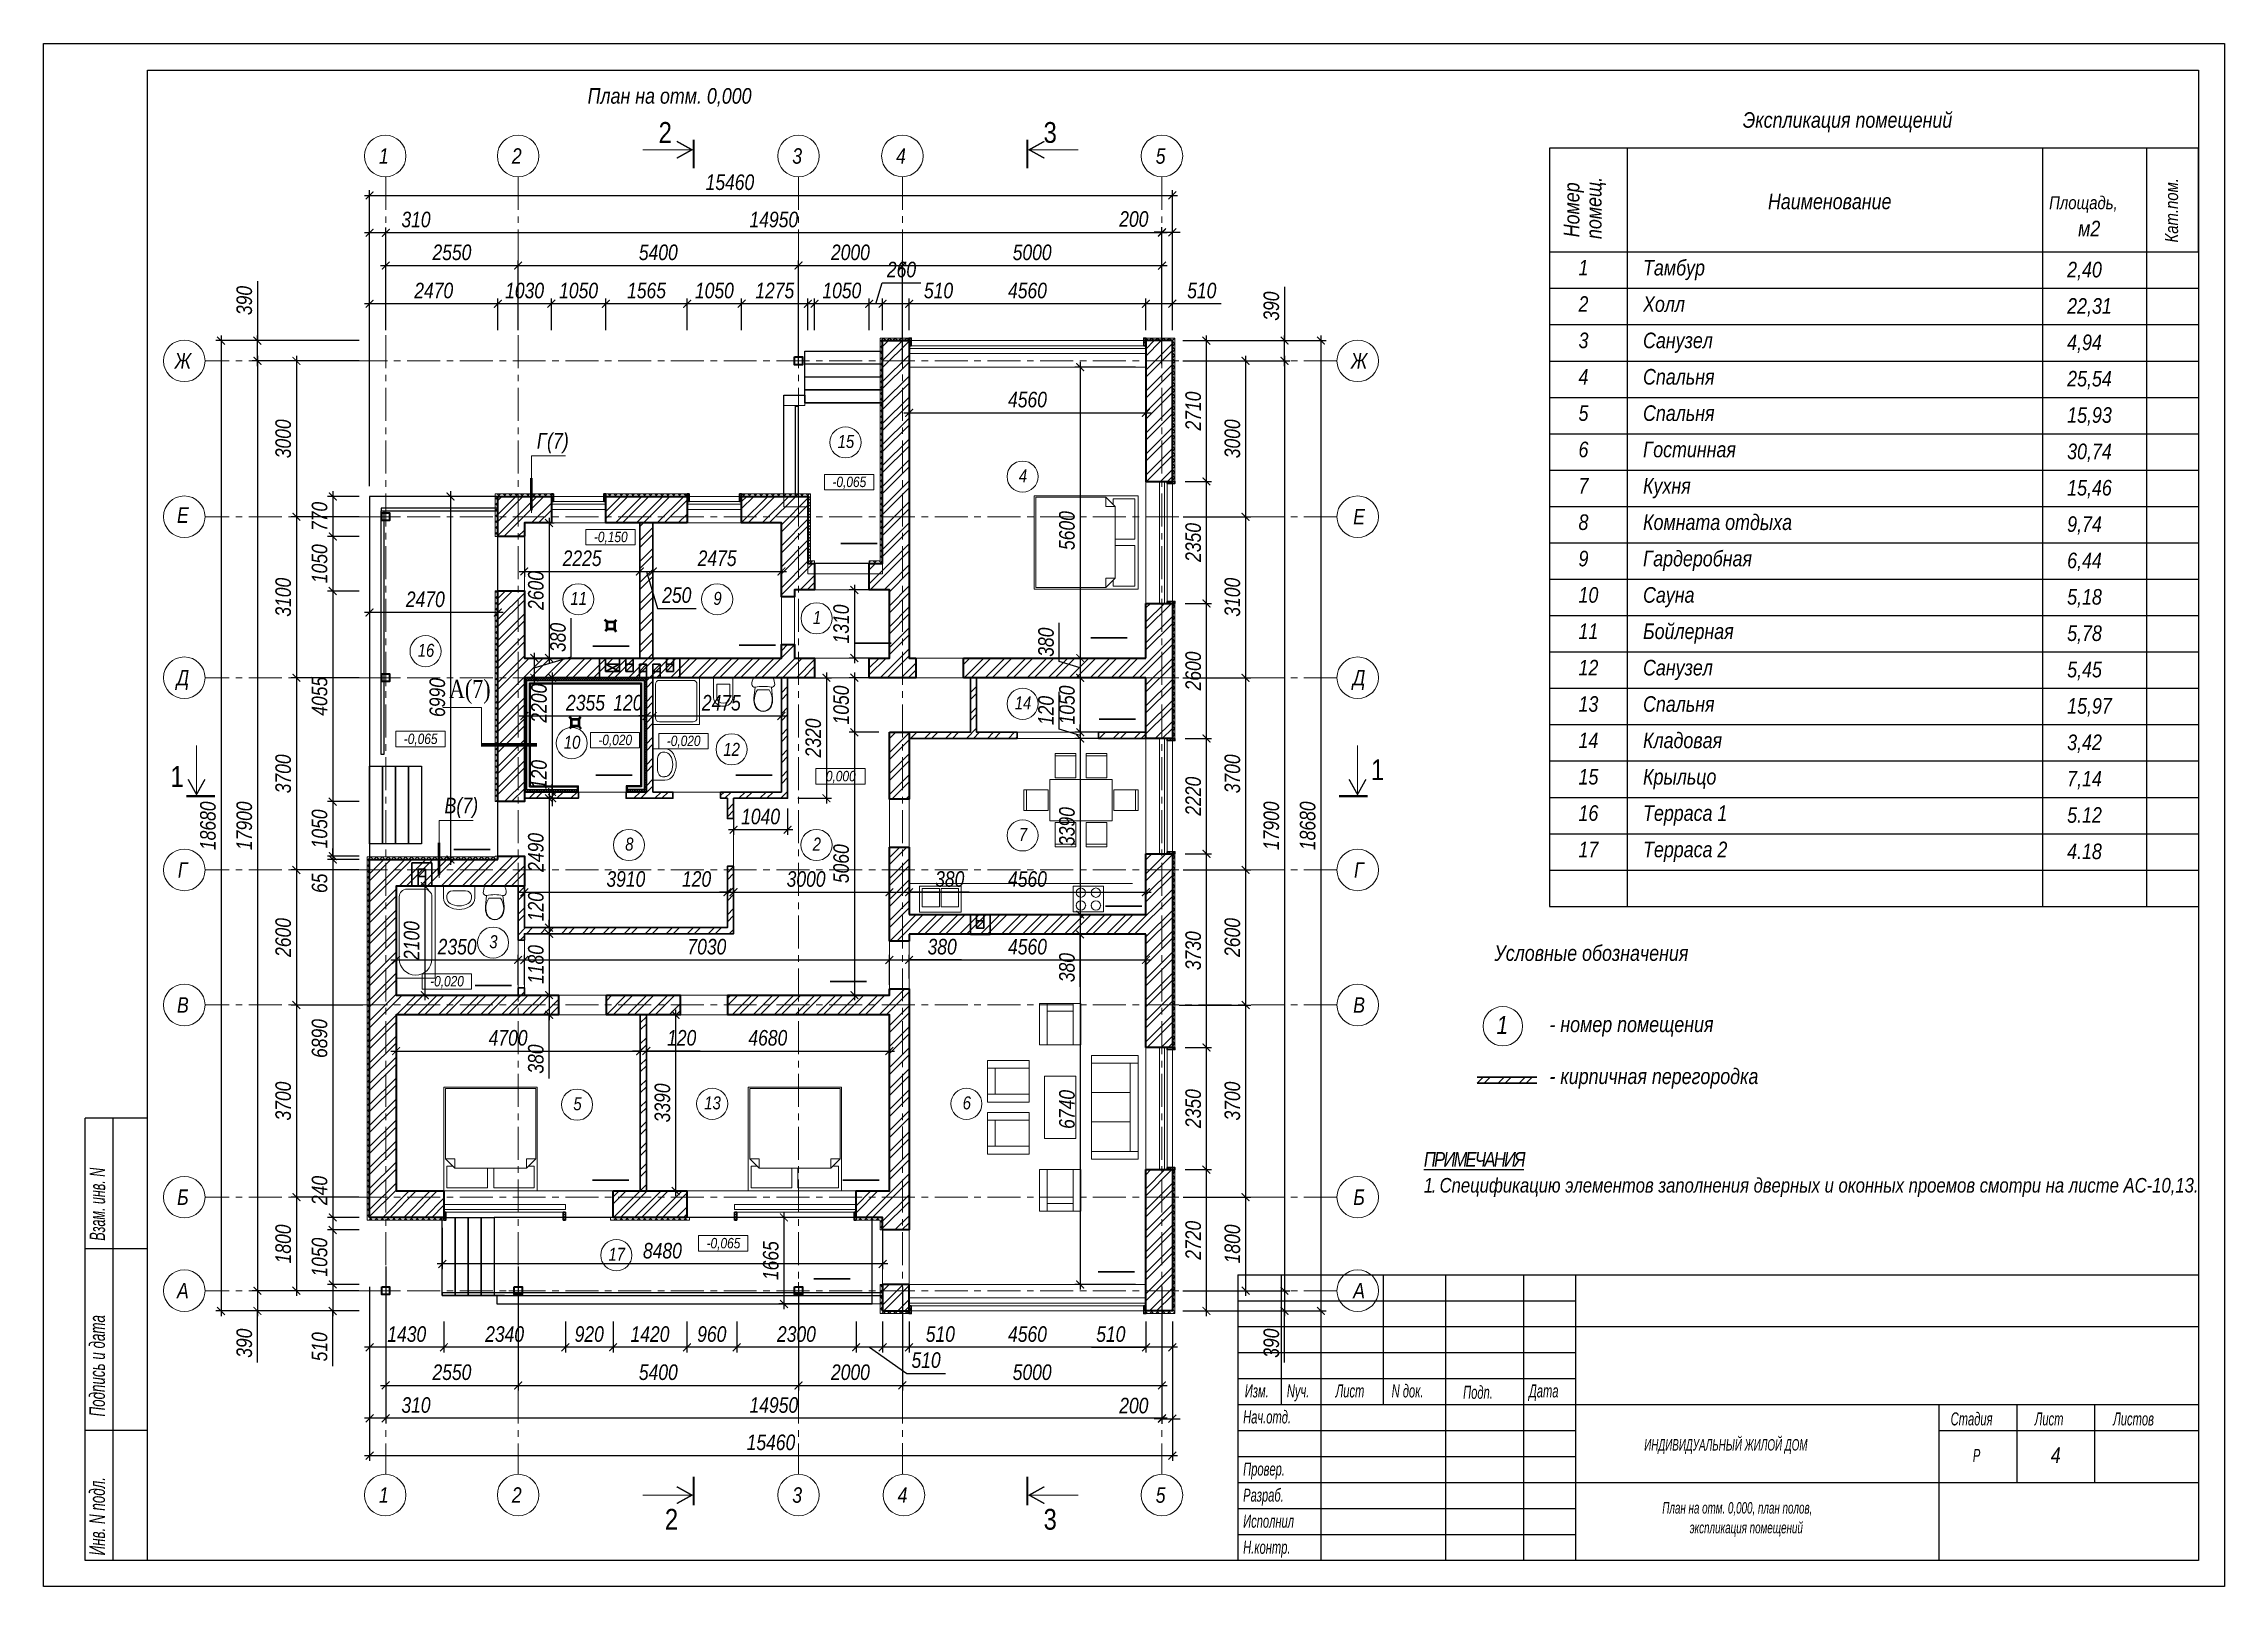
# Model space of a CAD drawing. Header units: millimetres. Extents: x 1582001 to 3303937, y 226471 to 491235.
# Drawn here: x 1750001 to 1792001, y 380355 to 410055 of the extents above; entities that cross this region are included whole.
import ezdxf
from ezdxf.enums import TextEntityAlignment as Align

# ---------------------------------------------------------------- set-up
doc = ezdxf.new("R2010")
doc.units = ezdxf.units.MM
doc.linetypes.add('CENTER', pattern=[50.8, 31.75, -6.35, 6.35, -6.35])
doc.linetypes.add('DASHDOT', pattern=[25.4, 12.7, -6.35, 0, -6.35])
doc.layers.get('Defpoints').update_dxf_attribs({"color": 255, "lineweight": 30})
for name, color, linetype, lineweight in [('0.50', 161, 'Continuous', 50), ('Text', 212, 'Continuous', 25), ('Интерьер - Мебель_Ном_пера__1', 7, 'Continuous', 13), ('Кирпич', 253, 'Continuous', 9), ('Конструктивный - Несущий_Ном_пера__1', 7, 'Continuous', 13), ('Кровля', 232, 'Continuous', 25), ('Лестница', 74, 'Continuous', 25), ('Маркировка', 253, 'Continuous', 18), ('Надписи', 7, 'Continuous', 15), ('Оборудование', 89, 'Continuous', 9), ('Окна', 4, 'Continuous', 18), ('Оси', 251, 'CENTER', 9), ('Отметки', 123, 'Continuous', 18), ('Перегородки', 202, 'Continuous', 30), ('Площади', 201, 'Continuous', 13), ('Размеры', 7, 'Continuous', 18), ('Стены несущие', 7, 'Continuous', 40), ('СТОЙКИ', 26, 'Continuous', 40), ('Текст-пояснений', 135, 'Continuous', 15), ('Утеплитель', 145, 'Continuous', 9), ('Штриховка', 252, 'Continuous', 15), ('Штриховки', 251, 'Continuous', 20)]:
    doc.layers.add(name, color=color, linetype=linetype, lineweight=lineweight)
doc.layers.add('900Сл Non-Print', color=235, linetype='Continuous', lineweight=5, plot=False)
for name, color, linetype in [('A-Window-G', 92, 'Continuous'), ('Wood', 44, 'Continuous'), ('Т-Подписи', 7, 'Continuous'), ('Формуляр', 138, 'Continuous')]:
    doc.layers.add(name, color=color, linetype=linetype)
doc.styles.add('-АР-', font='ARIALN.TTF', dxfattribs={"width": 0.98, "height": 300})
doc.styles.add('Arial', font='ARIALNI.TTF', dxfattribs={"width": 0.98, "height": 300})
doc.styles.add('GOST 2.304', font='ARIALNI.TTF', dxfattribs={"width": 0.98, "height": 300})
doc.styles.add('Romant', font='times.ttf')
doc.styles.get("Standard").update_dxf_attribs({"font": 'ARIALNI.TTF', "height": 300})
doc.styles.add('style', font='ARIALNI.TTF', dxfattribs={"width": 0.98, "height": 300})
doc.styles.add('STYLE1', font='ARIALNI.TTF', dxfattribs={"height": 300})
doc.styles.add('стиль1', font='ARIALNI.TTF', dxfattribs={"width": 0.98, "height": 300})
doc.dimstyles.new('М100', dxfattribs={"dimtxt": 600, "dimasz": 150, "dimexe": 100, "dimexo": 200, "dimgap": 100, "dimtad": 1, "dimdec": 0, "dimtxsty": 'style', "dimblk": 'ARCHTICK', "dimcen": 150, "dimdle": 100, "dimclrt": 256, "dimadec": 0, "dimazin": 0, "dimtfac": 1, "dimtdec": 0, "dimtmove": 1, "dimatfit": 3, "dimldrblk": 'NONE', "dimfxl": 0, "dimarcsym": 0})
pattern_1 = [(315, (-115358.71, 10215.04), (44.90128, 44.90128), []), (45, (-115358.71, 10215.04), (-44.90128, 44.90128), [])]
pattern_2 = [(45, (-10215.04, -115358.71), (-44.90128, 44.90128), []), (135, (-10215.04, -115358.71), (-44.90128, -44.90128), [])]

msp = doc.modelspace()

# ---------------------------------------------------------------- texts
at = {"color": 135, "linetype": 'ByBlock', "insert": (1776583, 388716.6), "char_height": 280, "width": 17000, "attachment_point": 1, "line_spacing_factor": 1.071429, "style": 'STYLE1'}
msp.add_mtext('{\\T0.85;\\L\\C256;ПРИМЕЧАНИЯ\\P\\l1. \\T1;Спецификацию элементов заполнения дверных и оконных проемов смотри на листе АС-10,13.}', dxfattribs=at)
at = {"layer": 'A-Window-G', "color": 2, "ltscale": 2, "char_height": 300, "width": 928.795, "attachment_point": 1, "style": 'STYLE1'}
for s, insert in [('{\\C0;Г(7)}', (1759499.3, 402558.8)), ('{\\C0;В(7)}', (1757721, 395536.5))]:
    msp.add_mtext(s, dxfattribs=dict(at, insert=insert))
at = {"layer": 'Маркировка', "style": 'стиль1'}
for s, p in [('15', (1765452.4, 402395.8)), ('4', (1768863.2, 401736)), ('11', (1760306.1, 399374.6)), ('9', (1762980.1, 399374.6)), ('1', (1764896.4, 399008.2)), ('16', (1757365.1, 398374.8)), ('14', (1768863.2, 397362.4)), ('10', (1760178.9, 396604.7)), ('12', (1763251.3, 396468.6)), ('7', (1768863.2, 394828.9)), ('8', (1761281.9, 394644.6)), ('2', (1764893, 394644.6)), ('3', (1758664.1, 392765.3)), ('5', (1760282.3, 389645.9)), ('13', (1762883.2, 389663)), ('6', (1767780.6, 389663)), ('17', (1761038.7, 386747.3))]:
    msp.add_text(s, height=250, dxfattribs=at).set_placement(p, align=Align.MIDDLE_CENTER)
at = {"layer": 'Маркировка', "style": 'Arial'}
msp.add_text('1', height=350, dxfattribs=at).set_placement((1778094.1, 391161.7), align=Align.MIDDLE)
at = {"layer": 'Надписи', "color": 0, "ltscale": 100, "char_height": 300, "attachment_point": 4, "style": 'STYLE1'}
for s, insert, width in [('Условные обозначения', (1777941.7, 392544.6), 5400), ('- номер помещения\\P\\P- кирпичная перегородка', (1779001.7, 390629.8), 6491.48)]:
    msp.add_mtext(s, dxfattribs=dict(at, insert=insert, width=width))
at = {"layer": 'Оси', "linetype": 'Continuous', "style": '-АР-'}
for s, p in [('2', (1761845.2, 408144.8)), ('3', (1769259, 408144.8)), ('1', (1752443.2, 395746.5)), ('1', (1775564.4, 395876.5)), ('2', (1761966.1, 381446.5)), ('3', (1769259, 381446.5))]:
    msp.add_text(s, height=400, dxfattribs=at).set_placement(p)
at = {"layer": 'Оси', "linetype": 'Continuous', "ltscale": 100, "style": 'GOST 2.304'}
for s, p in [('1', (1756552.9, 407891.7)), ('2', (1759112.9, 407891.7)), ('3', (1764512.9, 407891.7)), ('4', (1766512.9, 407892.8)), ('5', (1771512.9, 407891.7)), ('Ж', (1752682.9, 403947.3)), ('Ж', (1775335.5, 403947.3)), ('Е', (1752682.9, 400978)), ('Е', (1775335.5, 400947.3)), ('Д', (1752682.9, 397847.3)), ('Д', (1775335.5, 397847.3)), ('Г', (1752682.9, 394147.3)), ('Г', (1775335.5, 394147.3)), ('В', (1752682.9, 391547.3)), ('В', (1775335.5, 391547.3)), ('Б', (1752682.9, 387847.3)), ('Б', (1775335.5, 387847.3)), ('А', (1752682.9, 386047.3)), ('А', (1775335.5, 386047.3)), ('1', (1756552.9, 382112.9)), ('2', (1759112.9, 382112.9)), ('3', (1764512.9, 382112.9)), ('4', (1766542.9, 382112.9)), ('5', (1771512.9, 382112.9))]:
    msp.add_text(s, height=297.2, dxfattribs=at).set_placement(p, align=Align.MIDDLE_CENTER)
at = {"layer": 'Отметки', "color": 0, "style": 'стиль1'}
for s, p in [('-0,065', (1765518.1, 401618.2)), ('-0,150', (1760923.6, 400558.6)), ('-0,065', (1757261.8, 396671.5)), ('-0,020', (1761009, 396650.4)), ('-0,020', (1762327.3, 396632.5)), ('-0,020', (1757770.1, 392005))]:
    msp.add_text(s, height=200, dxfattribs=at).set_placement(p, align=Align.MIDDLE_CENTER)
at = {"layer": 'Отметки', "style": 'стиль1'}
for s, p in [('0,000', (1765353.5, 395953.8)), ('-0,065', (1763094.1, 386962.2))]:
    msp.add_text(s, height=200, dxfattribs=at).set_placement(p, align=Align.MIDDLE_CENTER)
at = {"layer": 'Размеры', "color": 0, "style": 'GOST 2.304'}
for s, height, p in [('Экспликация помещений', 300, (1782727, 408435.1)), ('Наименование', 300, (1783210.4, 406867.6)), ('Площадь,', 250, (1788626.1, 406867.6)), ('м2', 300, (1789183.7, 406345.3)), ('1', 300, (1779561.4, 405591.6)), ('Тамбур', 300, (1780804.3, 405591.6)), ('2,40', 300, (1788972.2, 405554.8)), ('2', 300, (1779561.4, 404891.6)), ('Холл', 300, (1780804.3, 404891.6)), ('22,31', 300, (1788972.2, 404854.8)), ('3', 300, (1779561.4, 404191.6)), ('Санузел', 300, (1780804.3, 404191.6)), ('4,94', 300, (1788972.2, 404154.8)), ('4', 300, (1779561.4, 403491.6)), ('Спальня', 300, (1780804.3, 403491.6)), ('25,54', 300, (1788972.2, 403454.8)), ('5', 300, (1779561.4, 402791.6)), ('Спальня', 300, (1780804.3, 402791.6)), ('15,93', 300, (1788972.2, 402754.8)), ('6', 300, (1779561.4, 402091.6)), ('Гостинная', 300, (1780804.3, 402091.6)), ('30,74', 300, (1788972.2, 402054.8)), ('7', 300, (1779561.4, 401391.6)), ('Кухня', 300, (1780804.3, 401391.6)), ('15,46', 300, (1788972.2, 401354.8)), ('8', 300, (1779561.4, 400691.6)), ('Комната отдыха', 300, (1780804.3, 400691.6)), ('9,74', 300, (1788972.2, 400654.8)), ('9', 300, (1779561.4, 399991.6)), ('Гардеробная', 300, (1780804.3, 399991.6)), ('6,44', 300, (1788972.2, 399954.8)), ('10', 300, (1779561.4, 399291.6)), ('Сауна', 300, (1780804.3, 399291.6)), ('5,18', 300, (1788972.2, 399254.8)), ('11', 300, (1779561.4, 398591.6)), ('Бойлерная', 300, (1780804.3, 398591.6)), ('5,78', 300, (1788972.2, 398554.8)), ('12', 300, (1779561.4, 397891.6)), ('Санузел', 300, (1780804.3, 397891.6)), ('5,45', 300, (1788972.2, 397854.8)), ('13', 300, (1779561.4, 397191.6)), ('Спальня', 300, (1780804.3, 397191.6)), ('15,97', 300, (1788972.2, 397154.8)), ('14', 300, (1779561.4, 396491.6)), ('Кладовая', 300, (1780804.3, 396491.6)), ('3,42', 300, (1788972.2, 396454.8)), ('15', 300, (1779561.4, 395791.6)), ('Крыльцо', 300, (1780804.3, 395791.6)), ('7,14', 300, (1788972.2, 395754.8)), ('16', 300, (1779561.4, 395091.6)), ('Терраса 1', 300, (1780804.3, 395091.6)), ('5.12', 300, (1788972.2, 395054.8)), ('17', 300, (1779561.4, 394391.6)), ('Терраса 2', 300, (1780804.3, 394391.6)), ('4.18', 300, (1788972.2, 394354.8))]:
    msp.add_text(s, height=height, dxfattribs=at).set_placement(p)
for s, p in [('помещ.', (1780004.4, 406292.9)), ('Номер', (1779578.4, 406326.6))]:
    msp.add_text(s, height=300, rotation=90, dxfattribs=at).set_placement(p)
at = {"layer": 'Размеры', "style": 'GOST 2.304'}
msp.add_text('Кат.пом.', height=250, rotation=90, dxfattribs=at).set_placement((1791108.3, 406225.8))
at = {"layer": 'Стены несущие', "ltscale": 100, "style": 'GOST 2.304'}
msp.add_text('План на отм. 0,000', height=300, dxfattribs=at).set_placement((1760477.6, 408898.7))
at = {"layer": 'Т-Подписи', "color": 0, "ltscale": 2, "insert": (1788752.6, 383032.5), "char_height": 300, "width": 1500, "attachment_point": 2, "style": 'STYLE1'}
msp.add_mtext('4', dxfattribs=at)
at = {"layer": 'Текст-пояснений', "color": 0, "linetype": 'Continuous', "ltscale": 2, "style": 'Romant', "width": 0.8}
msp.add_text('А(7)', height=350, dxfattribs=at).set_placement((1757809.3, 397455.6))
at = {"layer": 'Формуляр', "linetype": 'Continuous', "style": 'STYLE1'}
for s, width, p in [('Взам. инв. N', 0.7, (1751184.5, 387010.3)), ('Подпись и дата', 0.75, (1751181.7, 383624.7)), ('Инв. N подл.', 0.75, (1751181.7, 380951.3))]:
    msp.add_text(s, height=300, rotation=90, dxfattribs=dict(at, width=width)).set_placement(p)
at = {"layer": 'Формуляр', "color": 0, "style": 'STYLE1', "width": 0.75}
for s, height, p in [('Изм.', 250, (1773134.7, 383992.9)), ('Nуч.', 250, (1773944.1, 383992.9)), ('Лист', 250, (1774883.6, 383992.9)), ('N док.', 250, (1775962.9, 383992.9)), ('Подп.', 250, (1777339, 383966)), ('Дата', 250, (1778607.2, 383992.9)), ('Нач.отд.', 250, (1773102.8, 383491.3)), ('Стадия', 250, (1786728.8, 383454.1)), ('Лист', 250, (1788347.8, 383454.1)), ('Листов', 250, (1789858.8, 383454.1)), ('ИНДИВИДУАЛЬНЫЙ ЖИЛОЙ ДОМ', 220, (1780827.7, 382969.9)), ('Провер.', 250, (1773102.8, 382488)), ('Р', 250, (1787156.5, 382752.1)), ('Разраб.', 250, (1773102.8, 381986.3)), ('План на отм. 0,000, план полов,', 220, (1781175.8, 381756.6)), ('Исполнил', 250, (1773102.8, 381484.7)), ('экспликация помещений', 220, (1781702.9, 381375.7)), ('Н.контр.', 250, (1773102.8, 380983))]:
    msp.add_text(s, height=height, dxfattribs=at).set_placement(p)

# ---------------------------------------------------------------- blocks, each defined once
blk = doc.blocks.new('_ArchTick')
at = {"color": 0, "linetype": 'ByBlock', "const_width": 0.15}
blk.add_lwpolyline([(-0.5, -0.5), (0.5, 0.5)], dxfattribs=at)
blk = doc.blocks.new('*D76')
at = {"layer": 'Defpoints', "color": 0, "lineweight": -3, "transparency": 16777216}
for p in [(1759139, 386713), (1764539, 386323), (1764539, 384223)]:
    blk.add_point(p, dxfattribs=at)
at = {"layer": 'Размеры', "color": 0, "lineweight": -2, "transparency": 16777216}
for p, q in [((1759139, 386513), (1759139, 384123)), ((1764539, 386123), (1764539, 384123)), ((1759039, 384223), (1764639, 384223))]:
    blk.add_line(p, q, dxfattribs=at)
at = {"layer": 'Размеры', "color": 0, "lineweight": -2, "transparency": 16777216, "xscale": 150, "yscale": 150, "zscale": 150, "rotation": 180}
blk.add_blockref('_ArchTick', (1759139, 384223), dxfattribs=at)
at = {"layer": 'Размеры', "color": 0, "lineweight": -2, "transparency": 16777216, "xscale": 150, "yscale": 150, "zscale": 150}
blk.add_blockref('_ArchTick', (1764539, 384223), dxfattribs=at)
at = {"layer": 'Размеры', "transparency": 16777216, "insert": (1761839, 384476), "char_height": 300, "attachment_point": 5, "style": 'style'}
blk.add_mtext('5400', dxfattribs=at)
blk = doc.blocks.new('_None')
blk = doc.blocks.new('*D77')
at = {"layer": 'Defpoints', "color": 0, "lineweight": -3, "transparency": 16777216}
for p in [(1764539, 386323), (1766539, 386323), (1766539, 384223)]:
    blk.add_point(p, dxfattribs=at)
at = {"layer": 'Размеры', "color": 0, "lineweight": -2, "transparency": 16777216}
for p, q in [((1764539, 386123), (1764539, 384123)), ((1766539, 386123), (1766539, 384123)), ((1764439, 384223), (1766639, 384223))]:
    blk.add_line(p, q, dxfattribs=at)
at = {"layer": 'Размеры', "color": 0, "lineweight": -2, "transparency": 16777216, "xscale": 150, "yscale": 150, "zscale": 150, "rotation": 180}
blk.add_blockref('_ArchTick', (1764539, 384223), dxfattribs=at)
at = {"layer": 'Размеры', "color": 0, "lineweight": -2, "transparency": 16777216, "xscale": 150, "yscale": 150, "zscale": 150}
blk.add_blockref('_ArchTick', (1766539, 384223), dxfattribs=at)
at = {"layer": 'Размеры', "transparency": 16777216, "insert": (1765539, 384476), "char_height": 300, "attachment_point": 5, "style": 'style'}
blk.add_mtext('2000', dxfattribs=at)
blk = doc.blocks.new('*D78')
at = {"layer": 'Defpoints', "color": 0, "lineweight": -3, "transparency": 16777216}
for p in [(1766539, 386323), (1771539, 386323), (1771539, 384223)]:
    blk.add_point(p, dxfattribs=at)
at = {"layer": 'Размеры', "color": 0, "lineweight": -2, "transparency": 16777216}
for p, q in [((1766539, 386123), (1766539, 384123)), ((1771539, 386123), (1771539, 384123)), ((1766439, 384223), (1771639, 384223))]:
    blk.add_line(p, q, dxfattribs=at)
at = {"layer": 'Размеры', "color": 0, "lineweight": -2, "transparency": 16777216, "xscale": 150, "yscale": 150, "zscale": 150, "rotation": 180}
blk.add_blockref('_ArchTick', (1766539, 384223), dxfattribs=at)
at = {"layer": 'Размеры', "color": 0, "lineweight": -2, "transparency": 16777216, "xscale": 150, "yscale": 150, "zscale": 150}
blk.add_blockref('_ArchTick', (1771539, 384223), dxfattribs=at)
at = {"layer": 'Размеры', "transparency": 16777216, "insert": (1769039, 384476), "char_height": 300, "attachment_point": 5, "style": 'style'}
blk.add_mtext('5000', dxfattribs=at)
blk = doc.blocks.new('*D79')
at = {"layer": 'Defpoints', "color": 0, "lineweight": -3, "transparency": 16777216}
for p in [(1756589, 386713), (1759139, 386713), (1759139, 384223)]:
    blk.add_point(p, dxfattribs=at)
at = {"layer": 'Размеры', "color": 0, "lineweight": -2, "transparency": 16777216}
for p, q in [((1756589, 386513), (1756589, 384123)), ((1759139, 386513), (1759139, 384123)), ((1756489, 384223), (1759239, 384223))]:
    blk.add_line(p, q, dxfattribs=at)
at = {"layer": 'Размеры', "color": 0, "lineweight": -2, "transparency": 16777216, "xscale": 150, "yscale": 150, "zscale": 150, "rotation": 180}
blk.add_blockref('_ArchTick', (1756589, 384223), dxfattribs=at)
at = {"layer": 'Размеры', "color": 0, "lineweight": -2, "transparency": 16777216, "xscale": 150, "yscale": 150, "zscale": 150}
blk.add_blockref('_ArchTick', (1759139, 384223), dxfattribs=at)
at = {"layer": 'Размеры', "transparency": 16777216, "insert": (1757864, 384476), "char_height": 300, "attachment_point": 5, "style": 'style'}
blk.add_mtext('2550', dxfattribs=at)
blk = doc.blocks.new('*D80')
at = {"layer": 'Defpoints', "color": 0, "lineweight": -3, "transparency": 16777216}
for p in [(1756589, 386323), (1771539, 386323), (1756589, 383591)]:
    blk.add_point(p, dxfattribs=at)
at = {"layer": 'Размеры', "color": 0, "lineweight": -2, "transparency": 16777216}
for p, q in [((1756589, 386123), (1756589, 383491)), ((1771539, 386123), (1771539, 383491)), ((1771639, 383591), (1756489, 383591))]:
    blk.add_line(p, q, dxfattribs=at)
at = {"layer": 'Размеры', "color": 0, "lineweight": -2, "transparency": 16777216, "xscale": 150, "yscale": 150, "zscale": 150, "rotation": 180}
blk.add_blockref('_ArchTick', (1756589, 383591), dxfattribs=at)
at = {"layer": 'Размеры', "color": 0, "lineweight": -2, "transparency": 16777216, "xscale": 150, "yscale": 150, "zscale": 150}
blk.add_blockref('_ArchTick', (1771539, 383591), dxfattribs=at)
at = {"layer": 'Размеры', "transparency": 16777216, "insert": (1764064, 383844), "char_height": 300, "attachment_point": 5, "style": 'style'}
blk.add_mtext('14950', dxfattribs=at)
blk = doc.blocks.new('*D81')
at = {"layer": 'Defpoints', "color": 0, "lineweight": -3, "transparency": 16777216}
for p in [(1756279, 386323), (1756589, 386313), (1756279, 383591)]:
    blk.add_point(p, dxfattribs=at)
at = {"layer": 'Размеры', "color": 0, "lineweight": -2, "transparency": 16777216}
for p, q in [((1756279, 386123), (1756279, 383491)), ((1756589, 386113), (1756589, 383491)), ((1756689, 383591), (1756179, 383591)), ((1757546, 383591), (1756589, 383591))]:
    blk.add_line(p, q, dxfattribs=at)
at = {"layer": 'Размеры', "color": 0, "lineweight": -2, "transparency": 16777216, "xscale": 150, "yscale": 150, "zscale": 150, "rotation": 180}
blk.add_blockref('_ArchTick', (1756279, 383591), dxfattribs=at)
at = {"layer": 'Размеры', "color": 0, "lineweight": -2, "transparency": 16777216, "xscale": 150, "yscale": 150, "zscale": 150}
blk.add_blockref('_ArchTick', (1756589, 383591), dxfattribs=at)
at = {"layer": 'Размеры', "transparency": 16777216, "insert": (1757172, 383844), "char_height": 300, "attachment_point": 5, "style": 'style'}
blk.add_mtext('310', dxfattribs=at)
blk = doc.blocks.new('*D82')
at = {"layer": 'Defpoints', "color": 0, "lineweight": -3, "transparency": 16777216}
for p in [(1771539, 385657), (1771739, 385657), (1771739, 383581)]:
    blk.add_point(p, dxfattribs=at)
at = {"layer": 'Размеры', "color": 0, "lineweight": -2, "transparency": 16777216}
for p, q in [((1771539, 385457), (1771539, 383481)), ((1771739, 385457), (1771739, 383481)), ((1771539, 383581), (1771389, 383581)), ((1771539, 383581), (1771739, 383581)), ((1771739, 383581), (1771889, 383581))]:
    blk.add_line(p, q, dxfattribs=at)
at = {"layer": 'Размеры', "color": 0, "lineweight": -2, "transparency": 16777216, "xscale": 150, "yscale": 150, "zscale": 150}
blk.add_blockref('_ArchTick', (1771539, 383581), dxfattribs=at)
at = {"layer": 'Размеры', "color": 0, "lineweight": -2, "transparency": 16777216, "xscale": 150, "yscale": 150, "zscale": 150, "rotation": 180}
blk.add_blockref('_ArchTick', (1771739, 383581), dxfattribs=at)
at = {"layer": 'Размеры', "transparency": 16777216, "insert": (1770997, 383834), "char_height": 300, "attachment_point": 5, "style": 'style'}
blk.add_mtext('200', dxfattribs=at)
blk = doc.blocks.new('*D83')
at = {"layer": 'Defpoints', "color": 0, "lineweight": -3, "transparency": 16777216}
for p in [(1756279, 386323), (1771739, 385657), (1771739, 382873)]:
    blk.add_point(p, dxfattribs=at)
at = {"layer": 'Размеры', "color": 0, "lineweight": -2, "transparency": 16777216}
for p, q in [((1756279, 386123), (1756279, 382773)), ((1771739, 385457), (1771739, 382773)), ((1756179, 382873), (1771839, 382873))]:
    blk.add_line(p, q, dxfattribs=at)
at = {"layer": 'Размеры', "color": 0, "lineweight": -2, "transparency": 16777216, "xscale": 150, "yscale": 150, "zscale": 150, "rotation": 180}
blk.add_blockref('_ArchTick', (1756279, 382873), dxfattribs=at)
at = {"layer": 'Размеры', "color": 0, "lineweight": -2, "transparency": 16777216, "xscale": 150, "yscale": 150, "zscale": 150}
blk.add_blockref('_ArchTick', (1771739, 382873), dxfattribs=at)
at = {"layer": 'Размеры', "transparency": 16777216, "insert": (1764009, 383126), "char_height": 300, "attachment_point": 5, "style": 'style'}
blk.add_mtext('15460', dxfattribs=at)
blk = doc.blocks.new('*D84')
at = {"layer": 'Defpoints', "color": 0, "lineweight": -3, "transparency": 16777216}
for p in [(1756269, 394147), (1754869, 391547), (1756349, 391547)]:
    blk.add_point(p, dxfattribs=at)
at = {"layer": 'Размеры', "color": 0, "lineweight": -2, "transparency": 16777216}
for p, q in [((1756069, 394147), (1754769, 394147)), ((1754869, 394247), (1754869, 391447)), ((1756149, 391547), (1754769, 391547))]:
    blk.add_line(p, q, dxfattribs=at)
at = {"layer": 'Размеры', "color": 0, "lineweight": -2, "transparency": 16777216, "xscale": 150, "yscale": 150, "zscale": 150}
for p, rotation in [((1754869, 394147), 90), ((1754869, 391547), 270)]:
    blk.add_blockref('_ArchTick', p, dxfattribs=dict(at, rotation=rotation))
at = {"layer": 'Размеры', "transparency": 16777216, "insert": (1754616, 392847), "char_height": 300, "attachment_point": 5, "rotation": 90, "style": 'style'}
blk.add_mtext('2600', dxfattribs=at)
blk = doc.blocks.new('*D85')
at = {"layer": 'Defpoints', "color": 0, "lineweight": -3, "transparency": 16777216}
for p in [(1756349, 391547), (1754869, 387847), (1756269, 387847)]:
    blk.add_point(p, dxfattribs=at)
at = {"layer": 'Размеры', "color": 0, "lineweight": -2, "transparency": 16777216}
for p, q in [((1756149, 391547), (1754769, 391547)), ((1754869, 391647), (1754869, 387747)), ((1756069, 387847), (1754769, 387847))]:
    blk.add_line(p, q, dxfattribs=at)
at = {"layer": 'Размеры', "color": 0, "lineweight": -2, "transparency": 16777216, "xscale": 150, "yscale": 150, "zscale": 150}
for p, rotation in [((1754869, 391547), 90), ((1754869, 387847), 270)]:
    blk.add_blockref('_ArchTick', p, dxfattribs=dict(at, rotation=rotation))
at = {"layer": 'Размеры', "transparency": 16777216, "insert": (1754616, 389697), "char_height": 300, "attachment_point": 5, "rotation": 90, "style": 'style'}
blk.add_mtext('3700', dxfattribs=at)
blk = doc.blocks.new('*D86')
at = {"layer": 'Defpoints', "color": 0, "lineweight": -3, "transparency": 16777216}
for p in [(1756269, 387847), (1754869, 386047), (1756269, 386047)]:
    blk.add_point(p, dxfattribs=at)
at = {"layer": 'Размеры', "color": 0, "lineweight": -2, "transparency": 16777216}
for p, q in [((1756069, 387847), (1754769, 387847)), ((1754869, 387947), (1754869, 385947)), ((1756069, 386047), (1754769, 386047))]:
    blk.add_line(p, q, dxfattribs=at)
at = {"layer": 'Размеры', "color": 0, "lineweight": -2, "transparency": 16777216, "xscale": 150, "yscale": 150, "zscale": 150}
for p, rotation in [((1754869, 387847), 90), ((1754869, 386047), 270)]:
    blk.add_blockref('_ArchTick', p, dxfattribs=dict(at, rotation=rotation))
at = {"layer": 'Размеры', "transparency": 16777216, "insert": (1754616, 386947), "char_height": 300, "attachment_point": 5, "rotation": 90, "style": 'style'}
blk.add_mtext('1800', dxfattribs=at)
blk = doc.blocks.new('*D87')
at = {"layer": 'Defpoints', "color": 0, "lineweight": -3, "transparency": 16777216}
for p in [(1756279, 400947), (1754869, 397847), (1756279, 397847)]:
    blk.add_point(p, dxfattribs=at)
at = {"layer": 'Размеры', "color": 0, "lineweight": -2, "transparency": 16777216}
for p, q in [((1756079, 400947), (1754769, 400947)), ((1754869, 401047), (1754869, 397747)), ((1756079, 397847), (1754769, 397847))]:
    blk.add_line(p, q, dxfattribs=at)
at = {"layer": 'Размеры', "color": 0, "lineweight": -2, "transparency": 16777216, "xscale": 150, "yscale": 150, "zscale": 150}
for p, rotation in [((1754869, 400947), 90), ((1754869, 397847), 270)]:
    blk.add_blockref('_ArchTick', p, dxfattribs=dict(at, rotation=rotation))
at = {"layer": 'Размеры', "transparency": 16777216, "insert": (1754616, 399397), "char_height": 300, "attachment_point": 5, "rotation": 90, "style": 'style'}
blk.add_mtext('3100', dxfattribs=at)
blk = doc.blocks.new('*D88')
at = {"layer": 'Defpoints', "color": 0, "lineweight": -3, "transparency": 16777216}
for p in [(1756279, 397847), (1754869, 394147), (1756269, 394147)]:
    blk.add_point(p, dxfattribs=at)
at = {"layer": 'Размеры', "color": 0, "lineweight": -2, "transparency": 16777216}
for p, q in [((1756079, 397847), (1754769, 397847)), ((1754869, 397947), (1754869, 394047)), ((1756069, 394147), (1754769, 394147))]:
    blk.add_line(p, q, dxfattribs=at)
at = {"layer": 'Размеры', "color": 0, "lineweight": -2, "transparency": 16777216, "xscale": 150, "yscale": 150, "zscale": 150}
for p, rotation in [((1754869, 397847), 90), ((1754869, 394147), 270)]:
    blk.add_blockref('_ArchTick', p, dxfattribs=dict(at, rotation=rotation))
at = {"layer": 'Размеры', "transparency": 16777216, "insert": (1754616, 395997), "char_height": 300, "attachment_point": 5, "rotation": 90, "style": 'style'}
blk.add_mtext('3700', dxfattribs=at)
blk = doc.blocks.new('*D89')
at = {"layer": 'Defpoints', "color": 0, "lineweight": -3, "transparency": 16777216}
for p in [(1756279, 403947), (1754869, 400947), (1756279, 400947)]:
    blk.add_point(p, dxfattribs=at)
at = {"layer": 'Размеры', "color": 0, "lineweight": -2, "transparency": 16777216}
for p, q in [((1754869, 404047), (1754869, 400847)), ((1756079, 403947), (1754769, 403947)), ((1756079, 400947), (1754769, 400947))]:
    blk.add_line(p, q, dxfattribs=at)
at = {"layer": 'Размеры', "color": 0, "lineweight": -2, "transparency": 16777216, "xscale": 150, "yscale": 150, "zscale": 150}
for p, rotation in [((1754869, 403947), 90), ((1754869, 400947), 270)]:
    blk.add_blockref('_ArchTick', p, dxfattribs=dict(at, rotation=rotation))
at = {"layer": 'Размеры', "transparency": 16777216, "insert": (1754616, 402447), "char_height": 300, "attachment_point": 5, "rotation": 90, "style": 'style'}
blk.add_mtext('3000', dxfattribs=at)
blk = doc.blocks.new('*D90')
at = {"layer": 'Defpoints', "color": 0, "lineweight": -3, "transparency": 16777216}
for p in [(1756279, 403947), (1754119, 386047), (1756269, 386047)]:
    blk.add_point(p, dxfattribs=at)
at = {"layer": 'Размеры', "color": 0, "lineweight": -2, "transparency": 16777216}
for p, q in [((1754119, 404047), (1754119, 385947)), ((1756079, 403947), (1754019, 403947)), ((1756069, 386047), (1754019, 386047))]:
    blk.add_line(p, q, dxfattribs=at)
at = {"layer": 'Размеры', "color": 0, "lineweight": -2, "transparency": 16777216, "xscale": 150, "yscale": 150, "zscale": 150}
for p, rotation in [((1754119, 403947), 90), ((1754119, 386047), 270)]:
    blk.add_blockref('_ArchTick', p, dxfattribs=dict(at, rotation=rotation))
at = {"layer": 'Размеры', "transparency": 16777216, "insert": (1753866, 394997), "char_height": 300, "attachment_point": 5, "rotation": 90, "style": 'style'}
blk.add_mtext('17900', dxfattribs=at)
blk = doc.blocks.new('*D91')
at = {"layer": 'Defpoints', "color": 0, "lineweight": -3, "transparency": 16777216}
for p in [(1754119, 404337), (1756279, 404337), (1756279, 403947)]:
    blk.add_point(p, dxfattribs=at)
at = {"layer": 'Размеры', "color": 0, "lineweight": -2, "transparency": 16777216}
for p, q in [((1754119, 405482), (1754119, 404337)), ((1756079, 404337), (1754019, 404337)), ((1754119, 403847), (1754119, 404437)), ((1756079, 403947), (1754019, 403947))]:
    blk.add_line(p, q, dxfattribs=at)
at = {"layer": 'Размеры', "color": 0, "lineweight": -2, "transparency": 16777216, "xscale": 150, "yscale": 150, "zscale": 150}
for p, rotation in [((1754119, 404337), 90), ((1754119, 403947), 270)]:
    blk.add_blockref('_ArchTick', p, dxfattribs=dict(at, rotation=rotation))
at = {"layer": 'Размеры', "transparency": 16777216, "insert": (1753866, 405109), "char_height": 300, "attachment_point": 5, "rotation": 90, "style": 'style'}
blk.add_mtext('390', dxfattribs=at)
blk = doc.blocks.new('*D92')
at = {"layer": 'Defpoints', "color": 0, "lineweight": -3, "transparency": 16777216}
for p in [(1756269, 386047), (1754119, 385657), (1756269, 385657)]:
    blk.add_point(p, dxfattribs=at)
at = {"layer": 'Размеры', "color": 0, "lineweight": -2, "transparency": 16777216}
for p, q in [((1756069, 386047), (1754019, 386047)), ((1754119, 386147), (1754119, 385557)), ((1756069, 385657), (1754019, 385657)), ((1754119, 384662), (1754119, 385657))]:
    blk.add_line(p, q, dxfattribs=at)
at = {"layer": 'Размеры', "color": 0, "lineweight": -2, "transparency": 16777216, "xscale": 150, "yscale": 150, "zscale": 150}
for p, rotation in [((1754119, 386047), 90), ((1754119, 385657), 270)]:
    blk.add_blockref('_ArchTick', p, dxfattribs=dict(at, rotation=rotation))
at = {"layer": 'Размеры', "transparency": 16777216, "insert": (1753866, 385036), "char_height": 300, "attachment_point": 5, "rotation": 90, "style": 'style'}
blk.add_mtext('390', dxfattribs=at)
blk = doc.blocks.new('*D93')
at = {"layer": 'Defpoints', "color": 0, "lineweight": -3, "transparency": 16777216}
for p in [(1756279, 404337), (1753419, 385657), (1756269, 385657)]:
    blk.add_point(p, dxfattribs=at)
at = {"layer": 'Размеры', "color": 0, "lineweight": -2, "transparency": 16777216}
for p, q in [((1756079, 404337), (1753319, 404337)), ((1753419, 404437), (1753419, 385557)), ((1756069, 385657), (1753319, 385657))]:
    blk.add_line(p, q, dxfattribs=at)
at = {"layer": 'Размеры', "color": 0, "lineweight": -2, "transparency": 16777216, "xscale": 150, "yscale": 150, "zscale": 150}
for p, rotation in [((1753419, 404337), 90), ((1753419, 385657), 270)]:
    blk.add_blockref('_ArchTick', p, dxfattribs=dict(at, rotation=rotation))
at = {"layer": 'Размеры', "transparency": 16777216, "insert": (1753166, 394997), "char_height": 300, "attachment_point": 5, "rotation": 90, "style": 'style'}
blk.add_mtext('18680', dxfattribs=at)
blk = doc.blocks.new('*U31')
h = blk.add_hatch()
h.set_pattern_fill('ANSI37', color=256, scale=20, angle=180, style=0)
h.set_pattern_definition([(225, (9765.04, 115358.71), (44.90128, -44.90128), []), (315, (9765.04, 115358.71), (44.90128, 44.90128), [])])
h.paths.add_polyline_path([(-1010, 50), (-1050, 50), (-1050, -100), (-1010, -100)])
h = blk.add_hatch()
h.set_pattern_fill('ANSI37', color=256, scale=20, angle=180, style=0)
h.set_pattern_definition([(225, (10215.04, 115358.71), (44.90128, -44.90128), []), (315, (10215.04, 115358.71), (44.90128, 44.90128), [])])
h.paths.add_polyline_path([(-40, 50), (-40, -50), (0, -50), (0, 50)])
for points in [[(0, -100), (-1050, -100), (-1050, 0), (0, 0)], [(0, -250), (-1050, -250), (-1050, -150), (0, -150)]]:
    blk.add_lwpolyline(points, close=True)
at = {"layer": 'Утеплитель', "lineweight": 30}
for points in [[(-1010, -100), (-1050, -100), (-1050, 50), (-1010, 50)], [(0, -100), (-40, -100), (-40, 50), (0, 50)]]:
    blk.add_lwpolyline(points, close=True, dxfattribs=at)
blk = doc.blocks.new('*U11')
h = blk.add_hatch()
h.set_pattern_fill('ANSI37', color=256, scale=20, angle=270, style=0)
h.set_pattern_definition(pattern_1)
h.paths.add_polyline_path([(-50, -40), (50, -40), (50, 0), (-50, 0)])
h = blk.add_hatch()
h.set_pattern_fill('ANSI37', color=256, scale=20, angle=270, style=0)
h.set_pattern_definition([(315, (-115358.71, 8465.04), (44.90128, 44.90128), []), (45, (-115358.71, 8465.04), (-44.90128, 44.90128), [])])
h.paths.add_polyline_path([(-50, -2310), (-50, -2350), (100, -2350), (100, -2310)])
for points in [[(100, 0), (100, -2350), (0, -2350), (0, 0)], [(250, 0), (250, -2350), (150, -2350), (150, 0)]]:
    blk.add_lwpolyline(points, close=True)
at = {"layer": 'Утеплитель', "lineweight": 30}
for points in [[(100, 0), (100, -40), (-50, -40), (-50, 0)], [(100, -2310), (100, -2350), (-50, -2350), (-50, -2310)]]:
    blk.add_lwpolyline(points, close=True, dxfattribs=at)
blk = doc.blocks.new('*U24')
h = blk.add_hatch()
h.set_pattern_fill('ANSI37', color=256, scale=20, angle=270, style=0)
h.set_pattern_definition(pattern_1)
h.paths.add_polyline_path([(-50, -40), (50, -40), (50, 0), (-50, 0)])
h = blk.add_hatch()
h.set_pattern_fill('ANSI37', color=256, scale=20, angle=270, style=0)
h.set_pattern_definition([(315, (-115358.71, 8595.04), (44.90128, 44.90128), []), (45, (-115358.71, 8595.04), (-44.90128, 44.90128), [])])
h.paths.add_polyline_path([(-50, -2180), (-50, -2220), (100, -2220), (100, -2180)])
for points in [[(100, 0), (100, -2220), (0, -2220), (0, 0)], [(250, 0), (250, -2220), (150, -2220), (150, 0)]]:
    blk.add_lwpolyline(points, close=True)
at = {"layer": 'Утеплитель', "lineweight": 30}
for points in [[(100, 0), (100, -40), (-50, -40), (-50, 0)], [(100, -2180), (100, -2220), (-50, -2220), (-50, -2180)]]:
    blk.add_lwpolyline(points, close=True, dxfattribs=at)
blk = doc.blocks.new('*U12')
h = blk.add_hatch()
h.set_pattern_fill('ANSI37', color=256, scale=20, angle=360, style=0)
h.set_pattern_definition(pattern_2)
h.paths.add_polyline_path([(40, -50), (40, 50), (0, 50), (0, -50)])
h = blk.add_hatch()
h.set_pattern_fill('ANSI37', color=256, scale=20, angle=360, style=0)
h.set_pattern_definition([(45, (-8475.04, -115358.71), (-44.90128, 44.90128), []), (135, (-8475.04, -115358.71), (-44.90128, -44.90128), [])])
h.paths.add_polyline_path([(2300, -50), (2340, -50), (2340, 100), (2300, 100)])
for points in [[(0, 250), (2340, 250), (2340, 150), (0, 150)], [(0, 100), (2340, 100), (2340, 0), (0, 0)]]:
    blk.add_lwpolyline(points, close=True)
at = {"layer": 'Утеплитель', "lineweight": 30}
for points in [[(0, 100), (40, 100), (40, -50), (0, -50)], [(2300, 100), (2340, 100), (2340, -50), (2300, -50)]]:
    blk.add_lwpolyline(points, close=True, dxfattribs=at)
blk = doc.blocks.new('*U13')
h = blk.add_hatch()
h.set_pattern_fill('ANSI37', color=256, scale=20, angle=360, style=0)
h.set_pattern_definition(pattern_2)
h.paths.add_polyline_path([(40, -50), (40, 50), (0, 50), (0, -50)])
h = blk.add_hatch()
h.set_pattern_fill('ANSI37', color=256, scale=20, angle=360, style=0)
h.set_pattern_definition([(45, (-6255.04, -115358.71), (-44.90128, 44.90128), []), (135, (-6255.04, -115358.71), (-44.90128, -44.90128), [])])
h.paths.add_polyline_path([(4520, -50), (4560, -50), (4560, 100), (4520, 100)])
for points in [[(0, 250), (4560, 250), (4560, 150), (0, 150)], [(0, 100), (4560, 100), (4560, 0), (0, 0)]]:
    blk.add_lwpolyline(points, close=True)
at = {"layer": 'Утеплитель', "lineweight": 30}
for points in [[(0, 100), (40, 100), (40, -50), (0, -50)], [(4520, 100), (4560, 100), (4560, -50), (4520, -50)]]:
    blk.add_lwpolyline(points, close=True, dxfattribs=at)
blk = doc.blocks.new('*D94')
at = {"layer": 'Defpoints', "color": 0, "lineweight": -3, "transparency": 16777216}
for p in [(1756279, 401337), (1755569, 400567), (1756279, 400567)]:
    blk.add_point(p, dxfattribs=at)
at = {"layer": 'Размеры', "color": 0, "lineweight": -2, "transparency": 16777216}
for p, q in [((1756079, 401337), (1755469, 401337)), ((1755569, 401437), (1755569, 400467)), ((1756079, 400567), (1755469, 400567))]:
    blk.add_line(p, q, dxfattribs=at)
at = {"layer": 'Размеры', "color": 0, "lineweight": -2, "transparency": 16777216, "xscale": 150, "yscale": 150, "zscale": 150}
for p, rotation in [((1755569, 401337), 90), ((1755569, 400567), 270)]:
    blk.add_blockref('_ArchTick', p, dxfattribs=dict(at, rotation=rotation))
at = {"layer": 'Размеры', "transparency": 16777216, "insert": (1755316, 400952), "char_height": 300, "attachment_point": 5, "rotation": 90, "style": 'style'}
blk.add_mtext('770', dxfattribs=at)
blk = doc.blocks.new('*D95')
at = {"layer": 'Defpoints', "color": 0, "lineweight": -3, "transparency": 16777216}
for p in [(1756279, 400567), (1755569, 399517), (1756279, 399517)]:
    blk.add_point(p, dxfattribs=at)
at = {"layer": 'Размеры', "color": 0, "lineweight": -2, "transparency": 16777216}
for p, q in [((1756079, 400567), (1755469, 400567)), ((1755569, 400667), (1755569, 399417)), ((1756079, 399517), (1755469, 399517))]:
    blk.add_line(p, q, dxfattribs=at)
at = {"layer": 'Размеры', "color": 0, "lineweight": -2, "transparency": 16777216, "xscale": 150, "yscale": 150, "zscale": 150}
for p, rotation in [((1755569, 400567), 90), ((1755569, 399517), 270)]:
    blk.add_blockref('_ArchTick', p, dxfattribs=dict(at, rotation=rotation))
at = {"layer": 'Размеры', "transparency": 16777216, "insert": (1755316, 400042), "char_height": 300, "attachment_point": 5, "rotation": 90, "style": 'style'}
blk.add_mtext('1050', dxfattribs=at)
blk = doc.blocks.new('*D96')
at = {"layer": 'Defpoints', "color": 0, "lineweight": -3, "transparency": 16777216}
for p in [(1756279, 399517), (1755569, 395462), (1756279, 395462)]:
    blk.add_point(p, dxfattribs=at)
at = {"layer": 'Размеры', "color": 0, "lineweight": -2, "transparency": 16777216}
for p, q in [((1756079, 399517), (1755469, 399517)), ((1755569, 399617), (1755569, 395362)), ((1756079, 395462), (1755469, 395462))]:
    blk.add_line(p, q, dxfattribs=at)
at = {"layer": 'Размеры', "color": 0, "lineweight": -2, "transparency": 16777216, "xscale": 150, "yscale": 150, "zscale": 150}
for p, rotation in [((1755569, 399517), 90), ((1755569, 395462), 270)]:
    blk.add_blockref('_ArchTick', p, dxfattribs=dict(at, rotation=rotation))
at = {"layer": 'Размеры', "transparency": 16777216, "insert": (1755316, 397490), "char_height": 300, "attachment_point": 5, "rotation": 90, "style": 'style'}
blk.add_mtext('4055', dxfattribs=at)
blk = doc.blocks.new('*D97')
at = {"layer": 'Defpoints', "color": 0, "lineweight": -3, "transparency": 16777216}
for p in [(1756279, 395462), (1755569, 394412), (1756279, 394412)]:
    blk.add_point(p, dxfattribs=at)
at = {"layer": 'Размеры', "color": 0, "lineweight": -2, "transparency": 16777216}
for p, q in [((1756079, 395462), (1755469, 395462)), ((1755569, 395562), (1755569, 394312)), ((1756079, 394412), (1755469, 394412))]:
    blk.add_line(p, q, dxfattribs=at)
at = {"layer": 'Размеры', "color": 0, "lineweight": -2, "transparency": 16777216, "xscale": 150, "yscale": 150, "zscale": 150}
for p, rotation in [((1755569, 395462), 90), ((1755569, 394412), 270)]:
    blk.add_blockref('_ArchTick', p, dxfattribs=dict(at, rotation=rotation))
at = {"layer": 'Размеры', "transparency": 16777216, "insert": (1755316, 394937), "char_height": 300, "attachment_point": 5, "rotation": 90, "style": 'style'}
blk.add_mtext('1050', dxfattribs=at)
blk = doc.blocks.new('*D98')
at = {"layer": 'Defpoints', "color": 0, "lineweight": -3, "transparency": 16777216}
for p in [(1756279, 394412), (1755569, 394347), (1756279, 394347)]:
    blk.add_point(p, dxfattribs=at)
at = {"layer": 'Размеры', "color": 0, "lineweight": -2, "transparency": 16777216}
for p, q in [((1756079, 394412), (1755469, 394412)), ((1755569, 394412), (1755569, 394562)), ((1755569, 394412), (1755569, 394347)), ((1756079, 394347), (1755469, 394347)), ((1755569, 394347), (1755569, 394197))]:
    blk.add_line(p, q, dxfattribs=at)
at = {"layer": 'Размеры', "color": 0, "lineweight": -2, "transparency": 16777216, "xscale": 150, "yscale": 150, "zscale": 150}
for p, rotation in [((1755569, 394412), 270), ((1755569, 394347), 90)]:
    blk.add_blockref('_ArchTick', p, dxfattribs=dict(at, rotation=rotation))
at = {"layer": 'Размеры', "transparency": 16777216, "insert": (1755316, 393890), "char_height": 300, "attachment_point": 5, "rotation": 90, "style": 'style'}
blk.add_mtext('65', dxfattribs=at)
blk = doc.blocks.new('*D172')
at = {"layer": 'Defpoints', "color": 0, "lineweight": -3, "transparency": 16777216}
for p in [(1756279, 394347), (1755569, 387457), (1756279, 387457)]:
    blk.add_point(p, dxfattribs=at)
at = {"layer": 'Размеры', "color": 0, "lineweight": -2, "transparency": 16777216}
for p, q in [((1755569, 394447), (1755569, 387357)), ((1756079, 394347), (1755469, 394347)), ((1756079, 387457), (1755469, 387457))]:
    blk.add_line(p, q, dxfattribs=at)
at = {"layer": 'Размеры', "color": 0, "lineweight": -2, "transparency": 16777216, "xscale": 150, "yscale": 150, "zscale": 150}
for p, rotation in [((1755569, 394347), 90), ((1755569, 387457), 270)]:
    blk.add_blockref('_ArchTick', p, dxfattribs=dict(at, rotation=rotation))
at = {"layer": 'Размеры', "transparency": 16777216, "insert": (1755316, 390902), "char_height": 300, "attachment_point": 5, "rotation": 90, "style": 'style'}
blk.add_mtext('6890', dxfattribs=at)
blk = doc.blocks.new('*D173')
at = {"layer": 'Defpoints', "color": 0, "lineweight": -3, "transparency": 16777216}
for p in [(1756279, 387457), (1755569, 387217), (1756279, 387217)]:
    blk.add_point(p, dxfattribs=at)
at = {"layer": 'Размеры', "color": 0, "lineweight": -2, "transparency": 16777216}
for p, q in [((1756079, 387457), (1755469, 387457)), ((1755569, 387557), (1755569, 387117)), ((1756079, 387217), (1755469, 387217))]:
    blk.add_line(p, q, dxfattribs=at)
at = {"layer": 'Размеры', "color": 0, "lineweight": -2, "transparency": 16777216, "xscale": 150, "yscale": 150, "zscale": 150}
for p, rotation in [((1755569, 387457), 90), ((1755569, 387217), 270)]:
    blk.add_blockref('_ArchTick', p, dxfattribs=dict(at, rotation=rotation))
at = {"layer": 'Размеры', "transparency": 16777216, "insert": (1755316, 387976), "char_height": 300, "attachment_point": 5, "rotation": 90, "style": 'style'}
blk.add_mtext('240', dxfattribs=at)
blk = doc.blocks.new('*D99')
at = {"layer": 'Defpoints', "color": 0, "lineweight": -3, "transparency": 16777216}
for p in [(1756279, 387217), (1755569, 386167), (1756279, 386167)]:
    blk.add_point(p, dxfattribs=at)
at = {"layer": 'Размеры', "color": 0, "lineweight": -2, "transparency": 16777216}
for p, q in [((1755569, 387317), (1755569, 386067)), ((1756079, 387217), (1755469, 387217)), ((1756079, 386167), (1755469, 386167))]:
    blk.add_line(p, q, dxfattribs=at)
at = {"layer": 'Размеры', "color": 0, "lineweight": -2, "transparency": 16777216, "xscale": 150, "yscale": 150, "zscale": 150}
for p, rotation in [((1755569, 387217), 90), ((1755569, 386167), 270)]:
    blk.add_blockref('_ArchTick', p, dxfattribs=dict(at, rotation=rotation))
at = {"layer": 'Размеры', "transparency": 16777216, "insert": (1755316, 386692), "char_height": 300, "attachment_point": 5, "rotation": 90, "style": 'style'}
blk.add_mtext('1050', dxfattribs=at)
blk = doc.blocks.new('*D100')
at = {"layer": 'Defpoints', "color": 0, "lineweight": -3, "transparency": 16777216}
for p in [(1756279, 386167), (1755569, 385657), (1756279, 385657)]:
    blk.add_point(p, dxfattribs=at)
at = {"layer": 'Размеры', "color": 0, "lineweight": -2, "transparency": 16777216}
for p, q in [((1756079, 386167), (1755469, 386167)), ((1755569, 386267), (1755569, 385557)), ((1756079, 385657), (1755469, 385657)), ((1755569, 384596), (1755569, 385657))]:
    blk.add_line(p, q, dxfattribs=at)
at = {"layer": 'Размеры', "color": 0, "lineweight": -2, "transparency": 16777216, "xscale": 150, "yscale": 150, "zscale": 150}
for p, rotation in [((1755569, 386167), 90), ((1755569, 385657), 270)]:
    blk.add_blockref('_ArchTick', p, dxfattribs=dict(at, rotation=rotation))
at = {"layer": 'Размеры', "transparency": 16777216, "insert": (1755316, 384967), "char_height": 300, "attachment_point": 5, "rotation": 90, "style": 'style'}
blk.add_mtext('510', dxfattribs=at)
blk = doc.blocks.new('*D101')
at = {"layer": 'Defpoints', "color": 0, "lineweight": -3, "transparency": 16777216}
for p in [(1771229, 385657), (1771739, 385657), (1771229, 384957)]:
    blk.add_point(p, dxfattribs=at)
at = {"layer": 'Размеры', "color": 0, "lineweight": -2, "transparency": 16777216}
for p, q in [((1771229, 385457), (1771229, 384857)), ((1771739, 385457), (1771739, 384857)), ((1770183, 384957), (1771229, 384957)), ((1771839, 384957), (1771129, 384957))]:
    blk.add_line(p, q, dxfattribs=at)
at = {"layer": 'Размеры', "color": 0, "lineweight": -2, "transparency": 16777216, "xscale": 150, "yscale": 150, "zscale": 150, "rotation": 180}
blk.add_blockref('_ArchTick', (1771229, 384957), dxfattribs=at)
at = {"layer": 'Размеры', "color": 0, "lineweight": -2, "transparency": 16777216, "xscale": 150, "yscale": 150, "zscale": 150}
blk.add_blockref('_ArchTick', (1771739, 384957), dxfattribs=at)
at = {"layer": 'Размеры', "transparency": 16777216, "insert": (1770554, 385210), "char_height": 300, "attachment_point": 5, "style": 'style'}
blk.add_mtext('510', dxfattribs=at)
blk = doc.blocks.new('*D102')
at = {"layer": 'Defpoints', "color": 0, "lineweight": -3, "transparency": 16777216}
for p in [(1766669, 385657), (1771229, 385657), (1766669, 384957)]:
    blk.add_point(p, dxfattribs=at)
at = {"layer": 'Размеры', "color": 0, "lineweight": -2, "transparency": 16777216}
for p, q in [((1766669, 385457), (1766669, 384857)), ((1771229, 385457), (1771229, 384857)), ((1771329, 384957), (1766569, 384957))]:
    blk.add_line(p, q, dxfattribs=at)
at = {"layer": 'Размеры', "color": 0, "lineweight": -2, "transparency": 16777216, "xscale": 150, "yscale": 150, "zscale": 150, "rotation": 180}
blk.add_blockref('_ArchTick', (1766669, 384957), dxfattribs=at)
at = {"layer": 'Размеры', "color": 0, "lineweight": -2, "transparency": 16777216, "xscale": 150, "yscale": 150, "zscale": 150}
blk.add_blockref('_ArchTick', (1771229, 384957), dxfattribs=at)
at = {"layer": 'Размеры', "transparency": 16777216, "insert": (1768949, 385210), "char_height": 300, "attachment_point": 5, "style": 'style'}
blk.add_mtext('4560', dxfattribs=at)
blk = doc.blocks.new('*D103')
at = {"layer": 'Defpoints', "color": 0, "lineweight": -3, "transparency": 16777216}
for p in [(1766159, 385657), (1766669, 385657), (1766159, 384957)]:
    blk.add_point(p, dxfattribs=at)
at = {"layer": 'Размеры', "color": 0, "lineweight": -2, "transparency": 16777216}
for p, q in [((1766159, 385457), (1766159, 384857)), ((1766669, 385457), (1766669, 384857)), ((1766769, 384957), (1766059, 384957)), ((1767642, 384957), (1766669, 384957))]:
    blk.add_line(p, q, dxfattribs=at)
at = {"layer": 'Размеры', "color": 0, "lineweight": -2, "transparency": 16777216, "xscale": 150, "yscale": 150, "zscale": 150, "rotation": 180}
blk.add_blockref('_ArchTick', (1766159, 384957), dxfattribs=at)
at = {"layer": 'Размеры', "color": 0, "lineweight": -2, "transparency": 16777216, "xscale": 150, "yscale": 150, "zscale": 150}
blk.add_blockref('_ArchTick', (1766669, 384957), dxfattribs=at)
at = {"layer": 'Размеры', "transparency": 16777216, "insert": (1767271, 385210), "char_height": 300, "attachment_point": 5, "style": 'style'}
blk.add_mtext('510', dxfattribs=at)
blk = doc.blocks.new('*D104')
at = {"layer": 'Defpoints', "color": 0, "lineweight": -3, "transparency": 16777216}
for p in [(1765649, 385657), (1766159, 385657), (1765649, 384957)]:
    blk.add_point(p, dxfattribs=at)
at = {"layer": 'Размеры', "color": 0, "lineweight": -2, "transparency": 16777216}
for p, q in [((1765649, 385457), (1765649, 384857)), ((1766159, 385457), (1766159, 384857)), ((1766259, 384957), (1765549, 384957)), ((1765904, 384957), (1766625, 384456)), ((1766625, 384456), (1767367, 384456))]:
    blk.add_line(p, q, dxfattribs=at)
at = {"layer": 'Размеры', "color": 0, "lineweight": -2, "transparency": 16777216, "xscale": 150, "yscale": 150, "zscale": 150, "rotation": 180}
blk.add_blockref('_ArchTick', (1765649, 384957), dxfattribs=at)
at = {"layer": 'Размеры', "color": 0, "lineweight": -2, "transparency": 16777216, "xscale": 150, "yscale": 150, "zscale": 150}
blk.add_blockref('_ArchTick', (1766159, 384957), dxfattribs=at)
at = {"layer": 'Размеры', "transparency": 16777216, "insert": (1766996, 384709), "char_height": 300, "attachment_point": 5, "style": 'style'}
blk.add_mtext('510', dxfattribs=at)
blk = doc.blocks.new('*D105')
at = {"layer": 'Defpoints', "color": 0, "lineweight": -3, "transparency": 16777216}
for p in [(1763349, 385657), (1765649, 385657), (1763349, 384957)]:
    blk.add_point(p, dxfattribs=at)
at = {"layer": 'Размеры', "color": 0, "lineweight": -2, "transparency": 16777216}
for p, q in [((1763349, 385457), (1763349, 384857)), ((1765649, 385457), (1765649, 384857)), ((1765749, 384957), (1763249, 384957))]:
    blk.add_line(p, q, dxfattribs=at)
at = {"layer": 'Размеры', "color": 0, "lineweight": -2, "transparency": 16777216, "xscale": 150, "yscale": 150, "zscale": 150, "rotation": 180}
blk.add_blockref('_ArchTick', (1763349, 384957), dxfattribs=at)
at = {"layer": 'Размеры', "color": 0, "lineweight": -2, "transparency": 16777216, "xscale": 150, "yscale": 150, "zscale": 150}
blk.add_blockref('_ArchTick', (1765649, 384957), dxfattribs=at)
at = {"layer": 'Размеры', "transparency": 16777216, "insert": (1764499, 385210), "char_height": 300, "attachment_point": 5, "style": 'style'}
blk.add_mtext('2300', dxfattribs=at)
blk = doc.blocks.new('*D106')
at = {"layer": 'Defpoints', "color": 0, "lineweight": -3, "transparency": 16777216}
for p in [(1762389, 385657), (1763349, 385657), (1762389, 384957)]:
    blk.add_point(p, dxfattribs=at)
at = {"layer": 'Размеры', "color": 0, "lineweight": -2, "transparency": 16777216}
for p, q in [((1762389, 385457), (1762389, 384857)), ((1763349, 385457), (1763349, 384857)), ((1763449, 384957), (1762289, 384957))]:
    blk.add_line(p, q, dxfattribs=at)
at = {"layer": 'Размеры', "color": 0, "lineweight": -2, "transparency": 16777216, "xscale": 150, "yscale": 150, "zscale": 150, "rotation": 180}
blk.add_blockref('_ArchTick', (1762389, 384957), dxfattribs=at)
at = {"layer": 'Размеры', "color": 0, "lineweight": -2, "transparency": 16777216, "xscale": 150, "yscale": 150, "zscale": 150}
blk.add_blockref('_ArchTick', (1763349, 384957), dxfattribs=at)
at = {"layer": 'Размеры', "transparency": 16777216, "insert": (1762869, 385210), "char_height": 300, "attachment_point": 5, "style": 'style'}
blk.add_mtext('960', dxfattribs=at)
blk = doc.blocks.new('*D107')
at = {"layer": 'Defpoints', "color": 0, "lineweight": -3, "transparency": 16777216}
for p in [(1760969, 385657), (1762389, 385657), (1760969, 384957)]:
    blk.add_point(p, dxfattribs=at)
at = {"layer": 'Размеры', "color": 0, "lineweight": -2, "transparency": 16777216}
for p, q in [((1760969, 385457), (1760969, 384857)), ((1762389, 385457), (1762389, 384857)), ((1762489, 384957), (1760869, 384957))]:
    blk.add_line(p, q, dxfattribs=at)
at = {"layer": 'Размеры', "color": 0, "lineweight": -2, "transparency": 16777216, "xscale": 150, "yscale": 150, "zscale": 150, "rotation": 180}
blk.add_blockref('_ArchTick', (1760969, 384957), dxfattribs=at)
at = {"layer": 'Размеры', "color": 0, "lineweight": -2, "transparency": 16777216, "xscale": 150, "yscale": 150, "zscale": 150}
blk.add_blockref('_ArchTick', (1762389, 384957), dxfattribs=at)
at = {"layer": 'Размеры', "transparency": 16777216, "insert": (1761679, 385210), "char_height": 300, "attachment_point": 5, "style": 'style'}
blk.add_mtext('1420', dxfattribs=at)
blk = doc.blocks.new('*D108')
at = {"layer": 'Defpoints', "color": 0, "lineweight": -3, "transparency": 16777216}
for p in [(1760049, 385657), (1760969, 385657), (1760049, 384957)]:
    blk.add_point(p, dxfattribs=at)
at = {"layer": 'Размеры', "color": 0, "lineweight": -2, "transparency": 16777216}
for p, q in [((1760049, 385457), (1760049, 384857)), ((1760969, 385457), (1760969, 384857)), ((1761069, 384957), (1759949, 384957))]:
    blk.add_line(p, q, dxfattribs=at)
at = {"layer": 'Размеры', "color": 0, "lineweight": -2, "transparency": 16777216, "xscale": 150, "yscale": 150, "zscale": 150, "rotation": 180}
blk.add_blockref('_ArchTick', (1760049, 384957), dxfattribs=at)
at = {"layer": 'Размеры', "color": 0, "lineweight": -2, "transparency": 16777216, "xscale": 150, "yscale": 150, "zscale": 150}
blk.add_blockref('_ArchTick', (1760969, 384957), dxfattribs=at)
at = {"layer": 'Размеры', "transparency": 16777216, "insert": (1760509, 385210), "char_height": 300, "attachment_point": 5, "style": 'style'}
blk.add_mtext('920', dxfattribs=at)
blk = doc.blocks.new('*D109')
at = {"layer": 'Defpoints', "color": 0, "lineweight": -3, "transparency": 16777216}
for p in [(1757709, 385657), (1760049, 385657), (1757709, 384957)]:
    blk.add_point(p, dxfattribs=at)
at = {"layer": 'Размеры', "color": 0, "lineweight": -2, "transparency": 16777216}
for p, q in [((1757709, 385457), (1757709, 384857)), ((1760049, 385457), (1760049, 384857)), ((1760149, 384957), (1757609, 384957))]:
    blk.add_line(p, q, dxfattribs=at)
at = {"layer": 'Размеры', "color": 0, "lineweight": -2, "transparency": 16777216, "xscale": 150, "yscale": 150, "zscale": 150, "rotation": 180}
blk.add_blockref('_ArchTick', (1757709, 384957), dxfattribs=at)
at = {"layer": 'Размеры', "color": 0, "lineweight": -2, "transparency": 16777216, "xscale": 150, "yscale": 150, "zscale": 150}
blk.add_blockref('_ArchTick', (1760049, 384957), dxfattribs=at)
at = {"layer": 'Размеры', "transparency": 16777216, "insert": (1758879, 385210), "char_height": 300, "attachment_point": 5, "style": 'style'}
blk.add_mtext('2340', dxfattribs=at)
blk = doc.blocks.new('*D110')
at = {"layer": 'Defpoints', "color": 0, "lineweight": -3, "transparency": 16777216}
for p in [(1756279, 385657), (1757709, 385657), (1756279, 384957)]:
    blk.add_point(p, dxfattribs=at)
at = {"layer": 'Размеры', "color": 0, "lineweight": -2, "transparency": 16777216}
for p, q in [((1756279, 385457), (1756279, 384857)), ((1757709, 385457), (1757709, 384857)), ((1757809, 384957), (1756179, 384957))]:
    blk.add_line(p, q, dxfattribs=at)
at = {"layer": 'Размеры', "color": 0, "lineweight": -2, "transparency": 16777216, "xscale": 150, "yscale": 150, "zscale": 150, "rotation": 180}
blk.add_blockref('_ArchTick', (1756279, 384957), dxfattribs=at)
at = {"layer": 'Размеры', "color": 0, "lineweight": -2, "transparency": 16777216, "xscale": 150, "yscale": 150, "zscale": 150}
blk.add_blockref('_ArchTick', (1757709, 384957), dxfattribs=at)
at = {"layer": 'Размеры', "transparency": 16777216, "insert": (1756994, 385210), "char_height": 300, "attachment_point": 5, "style": 'style'}
blk.add_mtext('1430', dxfattribs=at)
blk = doc.blocks.new('*D111')
at = {"layer": 'Defpoints', "color": 0, "lineweight": -3, "transparency": 16777216}
for p in [(1771749, 394147), (1771669, 391547), (1773149, 391547)]:
    blk.add_point(p, dxfattribs=at)
at = {"layer": 'Размеры', "color": 0, "lineweight": -2, "transparency": 16777216}
for p, q in [((1771949, 394147), (1773249, 394147)), ((1773149, 394247), (1773149, 391447)), ((1771869, 391547), (1773249, 391547))]:
    blk.add_line(p, q, dxfattribs=at)
at = {"layer": 'Размеры', "color": 0, "lineweight": -2, "transparency": 16777216, "xscale": 150, "yscale": 150, "zscale": 150}
for p, rotation in [((1773149, 394147), 90), ((1773149, 391547), 270)]:
    blk.add_blockref('_ArchTick', p, dxfattribs=dict(at, rotation=rotation))
at = {"layer": 'Размеры', "transparency": 16777216, "insert": (1772896, 392847), "char_height": 300, "attachment_point": 5, "rotation": 90, "style": 'style'}
blk.add_mtext('2600', dxfattribs=at)
blk = doc.blocks.new('*D112')
at = {"layer": 'Defpoints', "color": 0, "lineweight": -3, "transparency": 16777216}
for p in [(1771669, 391547), (1771749, 387847), (1773149, 387847)]:
    blk.add_point(p, dxfattribs=at)
at = {"layer": 'Размеры', "color": 0, "lineweight": -2, "transparency": 16777216}
for p, q in [((1771869, 391547), (1773249, 391547)), ((1773149, 391647), (1773149, 387747)), ((1771949, 387847), (1773249, 387847))]:
    blk.add_line(p, q, dxfattribs=at)
at = {"layer": 'Размеры', "color": 0, "lineweight": -2, "transparency": 16777216, "xscale": 150, "yscale": 150, "zscale": 150}
for p, rotation in [((1773149, 391547), 90), ((1773149, 387847), 270)]:
    blk.add_blockref('_ArchTick', p, dxfattribs=dict(at, rotation=rotation))
at = {"layer": 'Размеры', "transparency": 16777216, "insert": (1772896, 389697), "char_height": 300, "attachment_point": 5, "rotation": 90, "style": 'style'}
blk.add_mtext('3700', dxfattribs=at)
blk = doc.blocks.new('*D113')
at = {"layer": 'Defpoints', "color": 0, "lineweight": -3, "transparency": 16777216}
for p in [(1771749, 387847), (1771749, 386047), (1773149, 386047)]:
    blk.add_point(p, dxfattribs=at)
at = {"layer": 'Размеры', "color": 0, "lineweight": -2, "transparency": 16777216}
for p, q in [((1771949, 387847), (1773249, 387847)), ((1773149, 387947), (1773149, 385947)), ((1771949, 386047), (1773249, 386047))]:
    blk.add_line(p, q, dxfattribs=at)
at = {"layer": 'Размеры', "color": 0, "lineweight": -2, "transparency": 16777216, "xscale": 150, "yscale": 150, "zscale": 150}
for p, rotation in [((1773149, 387847), 90), ((1773149, 386047), 270)]:
    blk.add_blockref('_ArchTick', p, dxfattribs=dict(at, rotation=rotation))
at = {"layer": 'Размеры', "transparency": 16777216, "insert": (1772896, 386947), "char_height": 300, "attachment_point": 5, "rotation": 90, "style": 'style'}
blk.add_mtext('1800', dxfattribs=at)
blk = doc.blocks.new('*D114')
at = {"layer": 'Defpoints', "color": 0, "lineweight": -3, "transparency": 16777216}
for p in [(1771749, 400947), (1771739, 397847), (1773149, 397847)]:
    blk.add_point(p, dxfattribs=at)
at = {"layer": 'Размеры', "color": 0, "lineweight": -2, "transparency": 16777216}
for p, q in [((1771949, 400947), (1773249, 400947)), ((1773149, 401047), (1773149, 397747)), ((1771939, 397847), (1773249, 397847))]:
    blk.add_line(p, q, dxfattribs=at)
at = {"layer": 'Размеры', "color": 0, "lineweight": -2, "transparency": 16777216, "xscale": 150, "yscale": 150, "zscale": 150}
for p, rotation in [((1773149, 400947), 90), ((1773149, 397847), 270)]:
    blk.add_blockref('_ArchTick', p, dxfattribs=dict(at, rotation=rotation))
at = {"layer": 'Размеры', "transparency": 16777216, "insert": (1772896, 399397), "char_height": 300, "attachment_point": 5, "rotation": 90, "style": 'style'}
blk.add_mtext('3100', dxfattribs=at)
blk = doc.blocks.new('*D115')
at = {"layer": 'Defpoints', "color": 0, "lineweight": -3, "transparency": 16777216}
for p in [(1771739, 397847), (1771749, 394147), (1773149, 394147)]:
    blk.add_point(p, dxfattribs=at)
at = {"layer": 'Размеры', "color": 0, "lineweight": -2, "transparency": 16777216}
for p, q in [((1771939, 397847), (1773249, 397847)), ((1773149, 397947), (1773149, 394047)), ((1771949, 394147), (1773249, 394147))]:
    blk.add_line(p, q, dxfattribs=at)
at = {"layer": 'Размеры', "color": 0, "lineweight": -2, "transparency": 16777216, "xscale": 150, "yscale": 150, "zscale": 150}
for p, rotation in [((1773149, 397847), 90), ((1773149, 394147), 270)]:
    blk.add_blockref('_ArchTick', p, dxfattribs=dict(at, rotation=rotation))
at = {"layer": 'Размеры', "transparency": 16777216, "insert": (1772896, 395997), "char_height": 300, "attachment_point": 5, "rotation": 90, "style": 'style'}
blk.add_mtext('3700', dxfattribs=at)
blk = doc.blocks.new('*D116')
at = {"layer": 'Defpoints', "color": 0, "lineweight": -3, "transparency": 16777216}
for p in [(1771739, 403947), (1771749, 400947), (1773149, 400947)]:
    blk.add_point(p, dxfattribs=at)
at = {"layer": 'Размеры', "color": 0, "lineweight": -2, "transparency": 16777216}
for p, q in [((1773149, 404047), (1773149, 400847)), ((1771939, 403947), (1773249, 403947)), ((1771949, 400947), (1773249, 400947))]:
    blk.add_line(p, q, dxfattribs=at)
at = {"layer": 'Размеры', "color": 0, "lineweight": -2, "transparency": 16777216, "xscale": 150, "yscale": 150, "zscale": 150}
for p, rotation in [((1773149, 403947), 90), ((1773149, 400947), 270)]:
    blk.add_blockref('_ArchTick', p, dxfattribs=dict(at, rotation=rotation))
at = {"layer": 'Размеры', "transparency": 16777216, "insert": (1772896, 402447), "char_height": 300, "attachment_point": 5, "rotation": 90, "style": 'style'}
blk.add_mtext('3000', dxfattribs=at)
blk = doc.blocks.new('*D117')
at = {"layer": 'Defpoints', "color": 0, "lineweight": -3, "transparency": 16777216}
for p in [(1771749, 403947), (1771749, 386047), (1773899, 386047)]:
    blk.add_point(p, dxfattribs=at)
at = {"layer": 'Размеры', "color": 0, "lineweight": -2, "transparency": 16777216}
for p, q in [((1773899, 404047), (1773899, 385947)), ((1771949, 403947), (1773999, 403947)), ((1771949, 386047), (1773999, 386047))]:
    blk.add_line(p, q, dxfattribs=at)
at = {"layer": 'Размеры', "color": 0, "lineweight": -2, "transparency": 16777216, "xscale": 150, "yscale": 150, "zscale": 150}
for p, rotation in [((1773899, 403947), 90), ((1773899, 386047), 270)]:
    blk.add_blockref('_ArchTick', p, dxfattribs=dict(at, rotation=rotation))
at = {"layer": 'Размеры', "transparency": 16777216, "insert": (1773646, 394997), "char_height": 300, "attachment_point": 5, "rotation": 90, "style": 'style'}
blk.add_mtext('17900', dxfattribs=at)
blk = doc.blocks.new('*D118')
at = {"layer": 'Defpoints', "color": 0, "lineweight": -3, "transparency": 16777216}
for p in [(1771739, 386047), (1771739, 385657), (1773899, 385657)]:
    blk.add_point(p, dxfattribs=at)
at = {"layer": 'Размеры', "color": 0, "lineweight": -2, "transparency": 16777216}
for p, q in [((1771939, 386047), (1773999, 386047)), ((1773899, 386147), (1773899, 385557)), ((1771939, 385657), (1773999, 385657)), ((1773899, 384662), (1773899, 385657))]:
    blk.add_line(p, q, dxfattribs=at)
at = {"layer": 'Размеры', "color": 0, "lineweight": -2, "transparency": 16777216, "xscale": 150, "yscale": 150, "zscale": 150}
for p, rotation in [((1773899, 386047), 90), ((1773899, 385657), 270)]:
    blk.add_blockref('_ArchTick', p, dxfattribs=dict(at, rotation=rotation))
at = {"layer": 'Размеры', "transparency": 16777216, "insert": (1773646, 385036), "char_height": 300, "attachment_point": 5, "rotation": 90, "style": 'style'}
blk.add_mtext('390', dxfattribs=at)
blk = doc.blocks.new('*D119')
at = {"layer": 'Defpoints', "color": 0, "lineweight": -3, "transparency": 16777216}
for p in [(1771739, 404337), (1771739, 385657), (1774599, 385657)]:
    blk.add_point(p, dxfattribs=at)
at = {"layer": 'Размеры', "color": 0, "lineweight": -2, "transparency": 16777216}
for p, q in [((1771939, 404337), (1774699, 404337)), ((1774599, 404437), (1774599, 385557)), ((1771939, 385657), (1774699, 385657))]:
    blk.add_line(p, q, dxfattribs=at)
at = {"layer": 'Размеры', "color": 0, "lineweight": -2, "transparency": 16777216, "xscale": 150, "yscale": 150, "zscale": 150}
for p, rotation in [((1774599, 404337), 90), ((1774599, 385657), 270)]:
    blk.add_blockref('_ArchTick', p, dxfattribs=dict(at, rotation=rotation))
at = {"layer": 'Размеры', "transparency": 16777216, "insert": (1774346, 394997), "char_height": 300, "attachment_point": 5, "rotation": 90, "style": 'style'}
blk.add_mtext('18680', dxfattribs=at)
blk = doc.blocks.new('*D120')
at = {"layer": 'Defpoints', "color": 0, "lineweight": -3, "transparency": 16777216}
for p in [(1771739, 404337), (1773899, 404337), (1771739, 403947)]:
    blk.add_point(p, dxfattribs=at)
at = {"layer": 'Размеры', "color": 0, "lineweight": -2, "transparency": 16777216}
for p, q in [((1773899, 405374), (1773899, 404337)), ((1771939, 404337), (1773999, 404337)), ((1773899, 403847), (1773899, 404437)), ((1771939, 403947), (1773999, 403947))]:
    blk.add_line(p, q, dxfattribs=at)
at = {"layer": 'Размеры', "color": 0, "lineweight": -2, "transparency": 16777216, "xscale": 150, "yscale": 150, "zscale": 150}
for p, rotation in [((1773899, 404337), 90), ((1773899, 403947), 270)]:
    blk.add_blockref('_ArchTick', p, dxfattribs=dict(at, rotation=rotation))
at = {"layer": 'Размеры', "transparency": 16777216, "insert": (1773646, 405001), "char_height": 300, "attachment_point": 5, "rotation": 90, "style": 'style'}
blk.add_mtext('390', dxfattribs=at)
blk = doc.blocks.new('*D174')
at = {"layer": 'Defpoints', "color": 0, "lineweight": -3, "transparency": 16777216}
for p in [(1771789, 388377), (1772396, 388377), (1771739, 385657)]:
    blk.add_point(p, dxfattribs=at)
at = {"layer": 'Размеры', "color": 0, "lineweight": -2, "transparency": 16777216}
for p, q in [((1771989, 388377), (1772496, 388377)), ((1772396, 385557), (1772396, 388477)), ((1771939, 385657), (1772496, 385657))]:
    blk.add_line(p, q, dxfattribs=at)
at = {"layer": 'Размеры', "color": 0, "lineweight": -2, "transparency": 16777216, "xscale": 150, "yscale": 150, "zscale": 150}
for p, rotation in [((1772396, 388377), 90), ((1772396, 385657), 270)]:
    blk.add_blockref('_ArchTick', p, dxfattribs=dict(at, rotation=rotation))
at = {"layer": 'Размеры', "transparency": 16777216, "insert": (1772142, 387017), "char_height": 300, "attachment_point": 5, "rotation": 90, "style": 'style'}
blk.add_mtext('2720', dxfattribs=at)
blk = doc.blocks.new('*D175')
at = {"layer": 'Defpoints', "color": 0, "lineweight": -3, "transparency": 16777216}
for p in [(1771789, 390727), (1772396, 390727), (1771789, 388377)]:
    blk.add_point(p, dxfattribs=at)
at = {"layer": 'Размеры', "color": 0, "lineweight": -2, "transparency": 16777216}
for p, q in [((1771989, 390727), (1772496, 390727)), ((1772396, 388277), (1772396, 390827)), ((1771989, 388377), (1772496, 388377))]:
    blk.add_line(p, q, dxfattribs=at)
at = {"layer": 'Размеры', "color": 0, "lineweight": -2, "transparency": 16777216, "xscale": 150, "yscale": 150, "zscale": 150}
for p, rotation in [((1772396, 390727), 90), ((1772396, 388377), 270)]:
    blk.add_blockref('_ArchTick', p, dxfattribs=dict(at, rotation=rotation))
at = {"layer": 'Размеры', "transparency": 16777216, "insert": (1772142, 389552), "char_height": 300, "attachment_point": 5, "rotation": 90, "style": 'style'}
blk.add_mtext('2350', dxfattribs=at)
blk = doc.blocks.new('*D176')
at = {"layer": 'Defpoints', "color": 0, "lineweight": -3, "transparency": 16777216}
for p in [(1771789, 394457), (1772396, 394457), (1771789, 390727)]:
    blk.add_point(p, dxfattribs=at)
at = {"layer": 'Размеры', "color": 0, "lineweight": -2, "transparency": 16777216}
for p, q in [((1771989, 394457), (1772496, 394457)), ((1772396, 390627), (1772396, 394557)), ((1771989, 390727), (1772496, 390727))]:
    blk.add_line(p, q, dxfattribs=at)
at = {"layer": 'Размеры', "color": 0, "lineweight": -2, "transparency": 16777216, "xscale": 150, "yscale": 150, "zscale": 150}
for p, rotation in [((1772396, 394457), 90), ((1772396, 390727), 270)]:
    blk.add_blockref('_ArchTick', p, dxfattribs=dict(at, rotation=rotation))
at = {"layer": 'Размеры', "transparency": 16777216, "insert": (1772142, 392592), "char_height": 300, "attachment_point": 5, "rotation": 90, "style": 'style'}
blk.add_mtext('3730', dxfattribs=at)
blk = doc.blocks.new('*D177')
at = {"layer": 'Defpoints', "color": 0, "lineweight": -3, "transparency": 16777216}
for p in [(1771789, 396677), (1772396, 396677), (1771789, 394457)]:
    blk.add_point(p, dxfattribs=at)
at = {"layer": 'Размеры', "color": 0, "lineweight": -2, "transparency": 16777216}
for p, q in [((1771989, 396677), (1772496, 396677)), ((1772396, 394357), (1772396, 396777)), ((1771989, 394457), (1772496, 394457))]:
    blk.add_line(p, q, dxfattribs=at)
at = {"layer": 'Размеры', "color": 0, "lineweight": -2, "transparency": 16777216, "xscale": 150, "yscale": 150, "zscale": 150}
for p, rotation in [((1772396, 396677), 90), ((1772396, 394457), 270)]:
    blk.add_blockref('_ArchTick', p, dxfattribs=dict(at, rotation=rotation))
at = {"layer": 'Размеры', "transparency": 16777216, "insert": (1772142, 395567), "char_height": 300, "attachment_point": 5, "rotation": 90, "style": 'style'}
blk.add_mtext('2220', dxfattribs=at)
blk = doc.blocks.new('*D178')
at = {"layer": 'Defpoints', "color": 0, "lineweight": -3, "transparency": 16777216}
for p in [(1771789, 399277), (1772396, 399277), (1771789, 396677)]:
    blk.add_point(p, dxfattribs=at)
at = {"layer": 'Размеры', "color": 0, "lineweight": -2, "transparency": 16777216}
for p, q in [((1771989, 399277), (1772496, 399277)), ((1772396, 396577), (1772396, 399377)), ((1771989, 396677), (1772496, 396677))]:
    blk.add_line(p, q, dxfattribs=at)
at = {"layer": 'Размеры', "color": 0, "lineweight": -2, "transparency": 16777216, "xscale": 150, "yscale": 150, "zscale": 150}
for p, rotation in [((1772396, 399277), 90), ((1772396, 396677), 270)]:
    blk.add_blockref('_ArchTick', p, dxfattribs=dict(at, rotation=rotation))
at = {"layer": 'Размеры', "transparency": 16777216, "insert": (1772142, 397977), "char_height": 300, "attachment_point": 5, "rotation": 90, "style": 'style'}
blk.add_mtext('2600', dxfattribs=at)
blk = doc.blocks.new('*D179')
at = {"layer": 'Defpoints', "color": 0, "lineweight": -3, "transparency": 16777216}
for p in [(1771789, 401627), (1772396, 401627), (1771789, 399277)]:
    blk.add_point(p, dxfattribs=at)
at = {"layer": 'Размеры', "color": 0, "lineweight": -2, "transparency": 16777216}
for p, q in [((1771989, 401627), (1772496, 401627)), ((1772396, 399177), (1772396, 401727)), ((1771989, 399277), (1772496, 399277))]:
    blk.add_line(p, q, dxfattribs=at)
at = {"layer": 'Размеры', "color": 0, "lineweight": -2, "transparency": 16777216, "xscale": 150, "yscale": 150, "zscale": 150}
for p, rotation in [((1772396, 401627), 90), ((1772396, 399277), 270)]:
    blk.add_blockref('_ArchTick', p, dxfattribs=dict(at, rotation=rotation))
at = {"layer": 'Размеры', "transparency": 16777216, "insert": (1772142, 400452), "char_height": 300, "attachment_point": 5, "rotation": 90, "style": 'style'}
blk.add_mtext('2350', dxfattribs=at)
blk = doc.blocks.new('*D180')
at = {"layer": 'Defpoints', "color": 0, "lineweight": -3, "transparency": 16777216}
for p in [(1771739, 404337), (1772396, 404337), (1771789, 401627)]:
    blk.add_point(p, dxfattribs=at)
at = {"layer": 'Размеры', "color": 0, "lineweight": -2, "transparency": 16777216}
for p, q in [((1771939, 404337), (1772496, 404337)), ((1772396, 401527), (1772396, 404437)), ((1771989, 401627), (1772496, 401627))]:
    blk.add_line(p, q, dxfattribs=at)
at = {"layer": 'Размеры', "color": 0, "lineweight": -2, "transparency": 16777216, "xscale": 150, "yscale": 150, "zscale": 150}
for p, rotation in [((1772396, 404337), 90), ((1772396, 401627), 270)]:
    blk.add_blockref('_ArchTick', p, dxfattribs=dict(at, rotation=rotation))
at = {"layer": 'Размеры', "transparency": 16777216, "insert": (1772142, 402982), "char_height": 300, "attachment_point": 5, "rotation": 90, "style": 'style'}
blk.add_mtext('2710', dxfattribs=at)
blk = doc.blocks.new('*D121')
at = {"layer": 'Defpoints', "color": 0, "lineweight": -3, "transparency": 16777216}
for p in [(1764539, 405782), (1759139, 404337), (1764539, 403682)]:
    blk.add_point(p, dxfattribs=at)
at = {"layer": 'Размеры', "color": 0, "lineweight": -2, "transparency": 16777216}
for p, q in [((1759039, 405782), (1764639, 405782)), ((1759139, 404537), (1759139, 405882)), ((1764539, 403882), (1764539, 405882))]:
    blk.add_line(p, q, dxfattribs=at)
at = {"layer": 'Размеры', "color": 0, "lineweight": -2, "transparency": 16777216, "xscale": 150, "yscale": 150, "zscale": 150, "rotation": 180}
blk.add_blockref('_ArchTick', (1759139, 405782), dxfattribs=at)
at = {"layer": 'Размеры', "color": 0, "lineweight": -2, "transparency": 16777216, "xscale": 150, "yscale": 150, "zscale": 150}
blk.add_blockref('_ArchTick', (1764539, 405782), dxfattribs=at)
at = {"layer": 'Размеры', "transparency": 16777216, "insert": (1761839, 406035), "char_height": 300, "attachment_point": 5, "style": 'style'}
blk.add_mtext('5400', dxfattribs=at)
blk = doc.blocks.new('*D122')
at = {"layer": 'Defpoints', "color": 0, "lineweight": -3, "transparency": 16777216}
for p in [(1766539, 405782), (1764539, 403682), (1766539, 403682)]:
    blk.add_point(p, dxfattribs=at)
at = {"layer": 'Размеры', "color": 0, "lineweight": -2, "transparency": 16777216}
for p, q in [((1764439, 405782), (1766639, 405782)), ((1764539, 403882), (1764539, 405882)), ((1766539, 403882), (1766539, 405882))]:
    blk.add_line(p, q, dxfattribs=at)
at = {"layer": 'Размеры', "color": 0, "lineweight": -2, "transparency": 16777216, "xscale": 150, "yscale": 150, "zscale": 150, "rotation": 180}
blk.add_blockref('_ArchTick', (1764539, 405782), dxfattribs=at)
at = {"layer": 'Размеры', "color": 0, "lineweight": -2, "transparency": 16777216, "xscale": 150, "yscale": 150, "zscale": 150}
blk.add_blockref('_ArchTick', (1766539, 405782), dxfattribs=at)
at = {"layer": 'Размеры', "transparency": 16777216, "insert": (1765539, 406035), "char_height": 300, "attachment_point": 5, "style": 'style'}
blk.add_mtext('2000', dxfattribs=at)
blk = doc.blocks.new('*D123')
at = {"layer": 'Defpoints', "color": 0, "lineweight": -3, "transparency": 16777216}
for p in [(1771539, 405782), (1766539, 403682), (1771539, 403682)]:
    blk.add_point(p, dxfattribs=at)
at = {"layer": 'Размеры', "color": 0, "lineweight": -2, "transparency": 16777216}
for p, q in [((1766439, 405782), (1771639, 405782)), ((1766539, 403882), (1766539, 405882)), ((1771539, 403882), (1771539, 405882))]:
    blk.add_line(p, q, dxfattribs=at)
at = {"layer": 'Размеры', "color": 0, "lineweight": -2, "transparency": 16777216, "xscale": 150, "yscale": 150, "zscale": 150, "rotation": 180}
blk.add_blockref('_ArchTick', (1766539, 405782), dxfattribs=at)
at = {"layer": 'Размеры', "color": 0, "lineweight": -2, "transparency": 16777216, "xscale": 150, "yscale": 150, "zscale": 150}
blk.add_blockref('_ArchTick', (1771539, 405782), dxfattribs=at)
at = {"layer": 'Размеры', "transparency": 16777216, "insert": (1769039, 406035), "char_height": 300, "attachment_point": 5, "style": 'style'}
blk.add_mtext('5000', dxfattribs=at)
blk = doc.blocks.new('*D124')
at = {"layer": 'Defpoints', "color": 0, "lineweight": -3, "transparency": 16777216}
for p in [(1759139, 405782), (1756589, 404337), (1759139, 404337)]:
    blk.add_point(p, dxfattribs=at)
at = {"layer": 'Размеры', "color": 0, "lineweight": -2, "transparency": 16777216}
for p, q in [((1756489, 405782), (1759239, 405782)), ((1756589, 404537), (1756589, 405882)), ((1759139, 404537), (1759139, 405882))]:
    blk.add_line(p, q, dxfattribs=at)
at = {"layer": 'Размеры', "color": 0, "lineweight": -2, "transparency": 16777216, "xscale": 150, "yscale": 150, "zscale": 150, "rotation": 180}
blk.add_blockref('_ArchTick', (1756589, 405782), dxfattribs=at)
at = {"layer": 'Размеры', "color": 0, "lineweight": -2, "transparency": 16777216, "xscale": 150, "yscale": 150, "zscale": 150}
blk.add_blockref('_ArchTick', (1759139, 405782), dxfattribs=at)
at = {"layer": 'Размеры', "transparency": 16777216, "insert": (1757864, 406035), "char_height": 300, "attachment_point": 5, "style": 'style'}
blk.add_mtext('2550', dxfattribs=at)
blk = doc.blocks.new('*D125')
at = {"layer": 'Defpoints', "color": 0, "lineweight": -3, "transparency": 16777216}
for p in [(1756589, 406413), (1756589, 404337), (1771539, 403682)]:
    blk.add_point(p, dxfattribs=at)
at = {"layer": 'Размеры', "color": 0, "lineweight": -2, "transparency": 16777216}
for p, q in [((1771639, 406413), (1756489, 406413)), ((1756589, 404537), (1756589, 406513)), ((1771539, 403882), (1771539, 406513))]:
    blk.add_line(p, q, dxfattribs=at)
at = {"layer": 'Размеры', "color": 0, "lineweight": -2, "transparency": 16777216, "xscale": 150, "yscale": 150, "zscale": 150, "rotation": 180}
blk.add_blockref('_ArchTick', (1756589, 406413), dxfattribs=at)
at = {"layer": 'Размеры', "color": 0, "lineweight": -2, "transparency": 16777216, "xscale": 150, "yscale": 150, "zscale": 150}
blk.add_blockref('_ArchTick', (1771539, 406413), dxfattribs=at)
at = {"layer": 'Размеры', "transparency": 16777216, "insert": (1764064, 406667), "char_height": 300, "attachment_point": 5, "style": 'style'}
blk.add_mtext('14950', dxfattribs=at)
blk = doc.blocks.new('*D126')
at = {"layer": 'Defpoints', "color": 0, "lineweight": -3, "transparency": 16777216}
for p in [(1756279, 406413), (1756279, 404337), (1756589, 404337)]:
    blk.add_point(p, dxfattribs=at)
at = {"layer": 'Размеры', "color": 0, "lineweight": -2, "transparency": 16777216}
for p, q in [((1756689, 406413), (1756179, 406413)), ((1756279, 404537), (1756279, 406513)), ((1756589, 404537), (1756589, 406513)), ((1757546, 406413), (1756589, 406413))]:
    blk.add_line(p, q, dxfattribs=at)
at = {"layer": 'Размеры', "color": 0, "lineweight": -2, "transparency": 16777216, "xscale": 150, "yscale": 150, "zscale": 150, "rotation": 180}
blk.add_blockref('_ArchTick', (1756279, 406413), dxfattribs=at)
at = {"layer": 'Размеры', "color": 0, "lineweight": -2, "transparency": 16777216, "xscale": 150, "yscale": 150, "zscale": 150}
blk.add_blockref('_ArchTick', (1756589, 406413), dxfattribs=at)
at = {"layer": 'Размеры', "transparency": 16777216, "insert": (1757172, 406667), "char_height": 300, "attachment_point": 5, "style": 'style'}
blk.add_mtext('310', dxfattribs=at)
blk = doc.blocks.new('*D127')
at = {"layer": 'Defpoints', "color": 0, "lineweight": -3, "transparency": 16777216}
for p in [(1771739, 406423), (1771539, 404337), (1771739, 404337)]:
    blk.add_point(p, dxfattribs=at)
at = {"layer": 'Размеры', "color": 0, "lineweight": -2, "transparency": 16777216}
for p, q in [((1771539, 406423), (1771389, 406423)), ((1771539, 404537), (1771539, 406523)), ((1771539, 406423), (1771739, 406423)), ((1771739, 404537), (1771739, 406523)), ((1771739, 406423), (1771889, 406423))]:
    blk.add_line(p, q, dxfattribs=at)
at = {"layer": 'Размеры', "color": 0, "lineweight": -2, "transparency": 16777216, "xscale": 150, "yscale": 150, "zscale": 150}
blk.add_blockref('_ArchTick', (1771539, 406423), dxfattribs=at)
at = {"layer": 'Размеры', "color": 0, "lineweight": -2, "transparency": 16777216, "xscale": 150, "yscale": 150, "zscale": 150, "rotation": 180}
blk.add_blockref('_ArchTick', (1771739, 406423), dxfattribs=at)
at = {"layer": 'Размеры', "transparency": 16777216, "insert": (1770997, 406677), "char_height": 300, "attachment_point": 5, "style": 'style'}
blk.add_mtext('200', dxfattribs=at)
blk = doc.blocks.new('*D128')
at = {"layer": 'Defpoints', "color": 0, "lineweight": -3, "transparency": 16777216}
for p in [(1771739, 407132), (1756279, 404337), (1771739, 404337)]:
    blk.add_point(p, dxfattribs=at)
at = {"layer": 'Размеры', "color": 0, "lineweight": -2, "transparency": 16777216}
for p, q in [((1756179, 407132), (1771839, 407132)), ((1756279, 404537), (1756279, 407232)), ((1771739, 404537), (1771739, 407232))]:
    blk.add_line(p, q, dxfattribs=at)
at = {"layer": 'Размеры', "color": 0, "lineweight": -2, "transparency": 16777216, "xscale": 150, "yscale": 150, "zscale": 150, "rotation": 180}
blk.add_blockref('_ArchTick', (1756279, 407132), dxfattribs=at)
at = {"layer": 'Размеры', "color": 0, "lineweight": -2, "transparency": 16777216, "xscale": 150, "yscale": 150, "zscale": 150}
blk.add_blockref('_ArchTick', (1771739, 407132), dxfattribs=at)
at = {"layer": 'Размеры', "transparency": 16777216, "insert": (1763218, 407385), "char_height": 300, "attachment_point": 5, "style": 'style'}
blk.add_mtext('15460', dxfattribs=at)
blk = doc.blocks.new('*D129')
at = {"layer": 'Defpoints', "color": 0, "lineweight": -3, "transparency": 16777216}
for p in [(1771229, 405047), (1771229, 404337), (1771739, 404337)]:
    blk.add_point(p, dxfattribs=at)
at = {"layer": 'Размеры', "color": 0, "lineweight": -2, "transparency": 16777216}
for p, q in [((1771839, 405047), (1771129, 405047)), ((1771229, 404537), (1771229, 405147)), ((1771739, 404537), (1771739, 405147)), ((1772677, 405047), (1771739, 405047))]:
    blk.add_line(p, q, dxfattribs=at)
at = {"layer": 'Размеры', "color": 0, "lineweight": -2, "transparency": 16777216, "xscale": 150, "yscale": 150, "zscale": 150, "rotation": 180}
blk.add_blockref('_ArchTick', (1771229, 405047), dxfattribs=at)
at = {"layer": 'Размеры', "color": 0, "lineweight": -2, "transparency": 16777216, "xscale": 150, "yscale": 150, "zscale": 150}
blk.add_blockref('_ArchTick', (1771739, 405047), dxfattribs=at)
at = {"layer": 'Размеры', "transparency": 16777216, "insert": (1772306, 405300), "char_height": 300, "attachment_point": 5, "style": 'style'}
blk.add_mtext('510', dxfattribs=at)
blk = doc.blocks.new('R-L')
at = {"color": 0, "linetype": 'Continuous'}
blk.add_line((0, 0), (0, -15), dxfattribs=at)
for points, const_width in [([(-3, 0), (5.5, 0)], 0.6), ([(-2.5, -5), (0, -0.5), (2.5, -5)], 0.4)]:
    blk.add_lwpolyline(points, dxfattribs=dict(at, const_width=const_width))
blk = doc.blocks.new('*D181')
at = {"layer": 'Defpoints', "color": 0, "lineweight": -3, "transparency": 16777216}
for p in [(1766669, 405047), (1766669, 404337), (1771229, 404337)]:
    blk.add_point(p, dxfattribs=at)
at = {"layer": 'Размеры', "color": 0, "lineweight": -2, "transparency": 16777216}
for p, q in [((1771329, 405047), (1766569, 405047)), ((1766669, 404537), (1766669, 405147)), ((1771229, 404537), (1771229, 405147))]:
    blk.add_line(p, q, dxfattribs=at)
at = {"layer": 'Размеры', "color": 0, "lineweight": -2, "transparency": 16777216, "xscale": 150, "yscale": 150, "zscale": 150, "rotation": 180}
blk.add_blockref('_ArchTick', (1766669, 405047), dxfattribs=at)
at = {"layer": 'Размеры', "color": 0, "lineweight": -2, "transparency": 16777216, "xscale": 150, "yscale": 150, "zscale": 150}
blk.add_blockref('_ArchTick', (1771229, 405047), dxfattribs=at)
at = {"layer": 'Размеры', "transparency": 16777216, "insert": (1768949, 405300), "char_height": 300, "attachment_point": 5, "style": 'style'}
blk.add_mtext('4560', dxfattribs=at)
blk = doc.blocks.new('*D130')
at = {"layer": 'Defpoints', "color": 0, "lineweight": -3, "transparency": 16777216}
for p in [(1766159, 405047), (1766159, 404337), (1766669, 404337)]:
    blk.add_point(p, dxfattribs=at)
at = {"layer": 'Размеры', "color": 0, "lineweight": -2, "transparency": 16777216}
for p, q in [((1766769, 405047), (1766059, 405047)), ((1766159, 404537), (1766159, 405147)), ((1766669, 404537), (1766669, 405147)), ((1767607, 405047), (1766669, 405047))]:
    blk.add_line(p, q, dxfattribs=at)
at = {"layer": 'Размеры', "color": 0, "lineweight": -2, "transparency": 16777216, "xscale": 150, "yscale": 150, "zscale": 150, "rotation": 180}
blk.add_blockref('_ArchTick', (1766159, 405047), dxfattribs=at)
at = {"layer": 'Размеры', "color": 0, "lineweight": -2, "transparency": 16777216, "xscale": 150, "yscale": 150, "zscale": 150}
blk.add_blockref('_ArchTick', (1766669, 405047), dxfattribs=at)
at = {"layer": 'Размеры', "transparency": 16777216, "insert": (1767236, 405300), "char_height": 300, "attachment_point": 5, "style": 'style'}
blk.add_mtext('510', dxfattribs=at)
blk = doc.blocks.new('*U32')
at = {"layer": '900Сл Non-Print'}
blk.add_lwpolyline([(0, 0), (823, 0), (1570, 0), (2225, 0), (2225, -494), (2225, -891), (2225, -1118), (2225, -1601), (2225, -2170), (2225, -2600), (1683, -2600), (1338, -2600), (1062, -2600), (749, -2600), (0, -2600), (0, -500), (0, -350), (0, -150), (0, 0)], dxfattribs=at)
at = {"layer": 'Кровля'}
blk.add_lwpolyline([(1321, -2373), (2021, -2373), (2021, -2373), (1321, -2373)], close=True, dxfattribs=at)
at = {"layer": 'Text', "flags": 2}
blk.add_attdef('ПЛОЩАДЬ', (1371, -2323), '', height=175, dxfattribs=at)
blk = doc.blocks.new('*U33')
at = {"layer": '900Сл Non-Print'}
blk.add_lwpolyline([(0, 0), (823, 0), (1570, 0), (2475, 0), (2475, -494), (2475, -891), (2475, -1118), (2475, -1601), (2475, -2340), (2475, -2600), (1683, -2600), (1338, -2600), (1062, -2600), (749, -2600), (0, -2600), (0, -500), (0, -350), (0, -150), (0, 0)], dxfattribs=at)
at = {"layer": 'Кровля'}
blk.add_lwpolyline([(1662, -2350), (2362, -2350), (2362, -2350), (1662, -2350)], close=True, dxfattribs=at)
at = {"layer": 'Text', "flags": 2}
blk.add_attdef('ПЛОЩАДЬ', (1712, -2300), '', height=175, dxfattribs=at)
blk = doc.blocks.new('*U34')
at = {"layer": '900Сл Non-Print'}
blk.add_lwpolyline([(0, 0), (823, 0), (1130, 0), (1440, 0), (1635, 0), (1830, 0), (1830, -234), (1830, -411), (1830, -876), (1830, -1310), (1635, -1310), (1440, -1310), (645, -1310), (390, -1310), (0, -1310), (0, -500), (0, -350), (0, -150), (0, 0)], dxfattribs=at)
at = {"layer": 'Кровля'}
blk.add_lwpolyline([(1165, -1027), (1865, -1027), (1865, -1027), (1165, -1027)], close=True, dxfattribs=at)
at = {"layer": 'Text', "flags": 2}
blk.add_attdef('ПЛОЩАДЬ', (1215, -977), '', height=175, dxfattribs=at)
blk = doc.blocks.new('*U35')
at = {"layer": '900Сл Non-Print'}
blk.add_lwpolyline([(0, 0), (823, 0), (1570, 0), (2475, 0), (4560, 0), (4560, -891), (4560, -1338), (4560, -1710), (4560, -2200), (4560, -5600), (1683, -5600), (1050, -5600), (0, -5600), (0, -4290), (0, -2600), (0, -500), (0, -350), (0, -150), (0, 0)], dxfattribs=at)
at = {"layer": 'Кровля'}
blk.add_lwpolyline([(3500, -5211), (4200, -5211), (4200, -5211), (3500, -5211)], close=True, dxfattribs=at)
at = {"layer": 'Text', "flags": 2}
blk.add_attdef('ПЛОЩАДЬ', (3550, -5161), '', height=175, dxfattribs=at)
blk = doc.blocks.new('*U36')
at = {"layer": '900Сл Non-Print'}
blk.add_lwpolyline([(0, 0), (823, 0), (1130, 0), (1440, 0), (1635, 0), (1830, 0), (3260, 0), (3260, -411), (3260, -684), (3260, -1050), (2350, -1050), (780, -1050), (645, -1050), (390, -1050), (0, -1050), (0, -500), (0, -350), (0, -150), (0, 0)], dxfattribs=at)
at = {"layer": 'Кровля'}
blk.add_lwpolyline([(2359, -800), (3059, -800), (3059, -800), (2359, -800)], close=True, dxfattribs=at)
at = {"layer": 'Text', "flags": 2}
blk.add_attdef('ПЛОЩАДЬ', (2409, -750), '', height=175, dxfattribs=at)
blk = doc.blocks.new('*U37')
at = {"layer": '900Сл Non-Print'}
blk.add_lwpolyline([(0, 0), (823, 0), (1130, 0), (1440, 0), (1635, 0), (1830, 0), (2475, 0), (2475, -411), (2475, -876), (2475, -2200), (1635, -2200), (1440, -2200), (1305, -2200), (385, -2200), (0, -2200), (0, -500), (0, -350), (0, -150), (0, 0)], dxfattribs=at)
at = {"layer": 'Кровля'}
blk.add_lwpolyline([(1595, -1875), (2295, -1875), (2295, -1875), (1595, -1875)], close=True, dxfattribs=at)
at = {"layer": 'Text', "flags": 2}
blk.add_attdef('ПЛОЩАДЬ', (1645, -1825), '', height=175, dxfattribs=at)
blk = doc.blocks.new('*U38')
at = {"layer": '900Сл Non-Print'}
blk.add_lwpolyline([(0, 0), (823, 0), (1130, 0), (1440, 0), (1635, 0), (1830, 0), (2355, 0), (2355, -411), (2355, -876), (2355, -2200), (1635, -2200), (1440, -2200), (1305, -2200), (385, -2200), (0, -2200), (0, -500), (0, -350), (0, -150), (0, 0)], dxfattribs=at)
at = {"layer": 'Кровля'}
blk.add_lwpolyline([(1379, -1875), (2079, -1875), (2079, -1875), (1379, -1875)], close=True, dxfattribs=at)
at = {"layer": 'Text', "flags": 2}
blk.add_attdef('ПЛОЩАДЬ', (1429, -1825), '', height=175, dxfattribs=at)
blk = doc.blocks.new('*U39')
at = {"layer": '900Сл Non-Print'}
blk.add_lwpolyline([(0, 0), (823, 0), (1130, 0), (1440, 0), (1635, 0), (1830, 0), (4560, 0), (4560, -411), (4560, -2220), (4560, -3390), (3068, -3390), (2109, -3390), (1411, -3390), (385, -3390), (0, -3390), (0, -500), (0, -350), (0, -150), (0, 0)], dxfattribs=at)
at = {"layer": 'Кровля'}
blk.add_lwpolyline([(3781, -3228), (4481, -3228), (4481, -3228), (3781, -3228)], close=True, dxfattribs=at)
at = {"layer": 'Text', "flags": 2}
blk.add_attdef('ПЛОЩАДЬ', (3831, -3178), '', height=175, dxfattribs=at)
blk = doc.blocks.new('*U62')
at = {"layer": '900Сл Non-Print'}
blk.add_lwpolyline([(0, 0), (823, 0), (1130, 0), (1440, 0), (1635, 0), (1830, 0), (2350, 0), (2350, -259), (2350, -876), (2350, -2100), (1635, -2100), (1202, -2100), (716, -2100), (390, -2100), (0, -2100), (0, -500), (0, -350), (0, -150), (0, 0)], dxfattribs=at)
at = {"layer": 'Кровля'}
blk.add_lwpolyline([(1523, -1916), (2223, -1916), (2223, -1916), (1523, -1916)], close=True, dxfattribs=at)
at = {"layer": 'Text', "flags": 2}
blk.add_attdef('ПЛОЩАДЬ', (1573, -1866), '', height=175, dxfattribs=at)
blk = doc.blocks.new('*U40')
at = {"layer": '900Сл Non-Print'}
blk.add_lwpolyline([(0, 0), (823, 0), (1570, 0), (2475, 0), (4560, 0), (4560, -891), (4560, -1338), (4560, -1710), (4560, -2200), (4560, -6740), (1683, -6740), (1050, -6740), (0, -6740), (0, -4290), (0, -2600), (0, -500), (0, -350), (0, -150), (0, 0)], dxfattribs=at)
at = {"layer": 'Кровля'}
blk.add_lwpolyline([(3639, -6500), (4339, -6500), (4339, -6500), (3639, -6500)], close=True, dxfattribs=at)
at = {"layer": 'Text', "flags": 2}
blk.add_attdef('ПЛОЩАДЬ', (3689, -6450), '', height=175, dxfattribs=at)
blk = doc.blocks.new('*U41')
at = {"layer": '900Сл Non-Print'}
blk.add_lwpolyline([(0, 0), (823, 0), (1130, 0), (1440, 0), (1635, 0), (1830, 0), (4700, 0), (4700, -411), (4700, -2220), (4700, -3390), (3068, -3390), (2109, -3390), (1411, -3390), (385, -3390), (0, -3390), (0, -500), (0, -350), (0, -150), (0, 0)], dxfattribs=at)
at = {"layer": 'Кровля'}
blk.add_lwpolyline([(3781, -3180), (4481, -3180), (4481, -3180), (3781, -3180)], close=True, dxfattribs=at)
at = {"layer": 'Text', "flags": 2}
blk.add_attdef('ПЛОЩАДЬ', (3831, -3130), '', height=175, dxfattribs=at)
blk = doc.blocks.new('*U42')
at = {"layer": '900Сл Non-Print'}
blk.add_lwpolyline([(0, 0), (823, 0), (1130, 0), (1440, 0), (1635, 0), (1830, 0), (4680, 0), (4680, -411), (4680, -2220), (4680, -3390), (3068, -3390), (2109, -3390), (1411, -3390), (385, -3390), (0, -3390), (0, -500), (0, -350), (0, -150), (0, 0)], dxfattribs=at)
at = {"layer": 'Кровля'}
blk.add_lwpolyline([(3781, -3180), (4481, -3180), (4481, -3180), (3781, -3180)], close=True, dxfattribs=at)
at = {"layer": 'Text', "flags": 2}
blk.add_attdef('ПЛОЩАДЬ', (3831, -3130), '', height=175, dxfattribs=at)
blk = doc.blocks.new('*U43')
at = {"layer": '900Сл Non-Print'}
blk.add_lwpolyline([(0, 0), (4030, 0), (4030, 2610), (5070, 2610), (5070, 4930), (8590, 4930), (8590, 3880), (7030, 3880), (7030, -1180), (5220, -1180), (3068, -1180), (2528, -1180), (1710, -1180), (790, -1180), (0, -1180), (0, -500), (0, -350), (0, -150), (0, 0)], dxfattribs=at)
at = {"layer": 'Кровля'}
blk.add_lwpolyline([(5890, -915), (6590, -915), (6590, -915), (5890, -915)], close=True, dxfattribs=at)
at = {"layer": 'Text', "flags": 2}
blk.add_attdef('ПЛОЩАДЬ', (5940, -865), '', height=175, dxfattribs=at)
blk = doc.blocks.new('*U44')
at = {"layer": '900Сл Non-Print'}
blk.add_lwpolyline([(0, 0), (823, 0), (1570, 0), (2470, 0), (2470, -390), (2470, -589), (2470, -770), (2470, -1820), (2470, -2170), (2470, -6990), (1683, -6990), (1338, -6990), (954, -6990), (566, -6990), (0, -6990), (0, -500), (0, -350), (0, -150), (0, 0)], dxfattribs=at)
at = {"layer": 'Кровля'}
blk.add_lwpolyline([(1620, -6794), (2320, -6794), (2320, -6794), (1620, -6794)], close=True, dxfattribs=at)
at = {"layer": 'Text', "flags": 2}
blk.add_attdef('ПЛОЩАДЬ', (1670, -6744), '', height=175, dxfattribs=at)
blk = doc.blocks.new('*U45')
at = {"layer": '900Сл Non-Print'}
blk.add_lwpolyline([(0, 0), (823, 0), (1130, 0), (1440, 0), (1635, 0), (1830, 0), (3910, 0), (8480, 0), (8480, -240), (8480, -1665), (2170, -1665), (1440, -1665), (1050, -1665), (1050, -1500), (0, -1500), (0, -500), (0, -350), (0, -150), (0, 0)], dxfattribs=at)
at = {"layer": 'Кровля'}
blk.add_lwpolyline([(7152, -1183), (7852, -1183), (7852, -1183), (7152, -1183)], close=True, dxfattribs=at)
at = {"layer": 'Text', "flags": 2}
blk.add_attdef('ПЛОЩАДЬ', (7202, -1133), '', height=175, dxfattribs=at)
blk = doc.blocks.new('*U46')
at = {"layer": '900Сл Non-Print'}
blk.add_lwpolyline([(0, 0), (823, 0), (1500, 0), (1500, -225), (1500, -494), (1500, -750), (1500, -1050), (1500, -1494), (1500, -2022), (1500, -2213), (1500, -2600), (1500, -4290), (60, -4290), (60, -3000), (-400, -3000), (-400, -1050), (0, -1050), (0, -150), (0, 0)], dxfattribs=at)
at = {"layer": 'Кровля'}
blk.add_lwpolyline([(692, -3708), (1392, -3708), (1392, -3708), (692, -3708)], close=True, dxfattribs=at)
at = {"layer": 'Text', "flags": 2}
blk.add_attdef('ПЛОЩАДЬ', (742, -3658), '', height=175, dxfattribs=at)
blk = doc.blocks.new('Ванна овальная 11')
at = {"layer": 'Интерьер - Мебель_Ном_пера__1', "linetype": 'Continuous'}
for p, q in [((0, 0), (0, 750)), ((0, 750), (1773, 750)), ((59, 210), (59, 540)), ((1404, 690), (207, 690)), ((1773, 750), (1773, 0)), ((0, 0), (1773, 0)), ((1404, 60), (207, 60))]:
    blk.add_line(p, q, dxfattribs=at)
for centre, major_axis, start_param, end_param in [((207, 540), (0, 150), 0, 1.570796), ((1404, 375), (0, 315), 3.141593, 6.283185), ((207, 210), (0, 150), 1.570796, 3.141593)]:
    blk.add_ellipse(centre, major_axis=major_axis, ratio=0.985257, start_param=start_param, end_param=end_param, dxfattribs=at)
blk = doc.blocks.new('Умывальник 02 11')
at = {"layer": 'Интерьер - Мебель_Ном_пера__1', "linetype": 'Continuous'}
for p, q in [((-300, 0), (-300, -229)), ((300, 0), (-300, 0)), ((300, 0), (300, -229)), ((-235, -183), (-235, -229)), ((-119, -92), (-119, -92)), ((119, -92), (-119, -92)), ((235, -183), (235, -229))]:
    blk.add_line(p, q, dxfattribs=at)
for centre, major_axis, ratio, start_param, end_param in [((-119, -229), (0, 189), 0.956522, 1.570796, 2.644618), ((-119, -183), (-116, 0), 0.784675, 4.712389, 6.283185), ((-119, -229), (0, 121), 0.956522, 1.570796, 2.644618), ((0, 0), (0, 450), 0.956522, 2.644618, 3.638567), ((0, 0), (0, 382), 0.956522, 2.644618, 3.638567), ((119, -183), (-116, 0), 0.784675, 3.141593, 4.712389), ((119, -229), (0, 121), 0.956522, 3.638567, 4.712389), ((119, -229), (0, 189), 0.956522, 3.638567, 4.712389)]:
    blk.add_ellipse(centre, major_axis=major_axis, ratio=ratio, start_param=start_param, end_param=end_param, dxfattribs=at)
blk = doc.blocks.new('Унитаз Компакт 2 11')
at = {"layer": 'Интерьер - Мебель_Ном_пера__1', "linetype": 'Continuous'}
for p, q in [((2, 554), (0, 520)), ((0, 520), (5, 498)), ((8, 587), (2, 554)), ((5, 498), (20, 479)), ((18, 619), (8, 587)), ((31, 650), (18, 619)), ((20, 479), (40, 469)), ((409, 650), (31, 650)), ((40, 469), (64, 469)), ((64, 469), (41, 257)), ((399, 257), (376, 469)), ((376, 469), (400, 469)), ((400, 469), (420, 479)), ((422, 619), (409, 650)), ((420, 479), (435, 498)), ((432, 587), (422, 619)), ((438, 554), (432, 587)), ((435, 498), (440, 520)), ((440, 520), (438, 554)), ((41, 257), (39, 215)), ((39, 215), (44, 173)), ((44, 173), (54, 132)), ((49, 256), (47, 215)), ((47, 215), (52, 174)), ((56, 299), (49, 256)), ((52, 174), (62, 134)), ((54, 132), (70, 92)), ((68, 341), (56, 299)), ((62, 134), (78, 96)), ((86, 381), (68, 341)), ((70, 92), (97, 54)), ((78, 96), (102, 60)), ((107, 419), (86, 381)), ((97, 54), (132, 25)), ((102, 60), (136, 32)), ((333, 419), (107, 419)), ((132, 25), (174, 6)), ((136, 32), (176, 14)), ((174, 6), (220, 0)), ((176, 14), (220, 8)), ((220, 8), (264, 14)), ((220, 0), (266, 6)), ((264, 14), (304, 32)), ((266, 6), (308, 25)), ((304, 32), (338, 60)), ((308, 25), (343, 54)), ((354, 381), (333, 419)), ((338, 60), (362, 96)), ((343, 54), (370, 92)), ((372, 341), (354, 381)), ((362, 96), (378, 134)), ((370, 92), (386, 132)), ((384, 299), (372, 341)), ((378, 134), (388, 174)), ((391, 256), (384, 299)), ((386, 132), (396, 173)), ((388, 174), (393, 215)), ((393, 215), (391, 256)), ((396, 173), (401, 215)), ((401, 215), (399, 257))]:
    blk.add_line(p, q, dxfattribs=at)
blk.add_ellipse((220, -298), major_axis=(785, 0), ratio=0.9963, start_param=1.370375, end_param=1.771221, dxfattribs=at)
blk = doc.blocks.new('Кровать двуспальная 02 11')
at = {"layer": 'Интерьер - Мебель_Ном_пера__1', "linetype": 'Continuous'}
for p, q in [((1800, 2000), (0, 2000)), ((0, 2000), (0, 0)), ((840, 1940), (60, 1940)), ((60, 1940), (60, 1520)), ((840, 1560), (840, 1940)), ((960, 1560), (960, 1940)), ((960, 1940), (1740, 1940)), ((1740, 1940), (1740, 1520)), ((1800, 0), (1800, 2000)), ((210, 1560), (30, 1380)), ((30, 30), (30, 1380)), ((30, 1380), (210, 1380)), ((60, 1520), (170, 1520)), ((210, 1380), (210, 1560)), ((210, 1560), (900, 1560)), ((1590, 1560), (900, 1560)), ((1590, 1380), (1590, 1560)), ((1590, 1560), (1770, 1380)), ((1770, 1380), (1590, 1380)), ((1740, 1520), (1630, 1520)), ((1770, 30), (1770, 1380)), ((0, 0), (1800, 0)), ((900, 30), (30, 30)), ((900, 30), (1770, 30))]:
    blk.add_line(p, q, dxfattribs=at)
blk = doc.blocks.new('Комплект мягкой мебели 11')
at = {"layer": 'Интерьер - Мебель_Ном_пера__1', "linetype": 'Continuous'}
for p, q in [((1600, 1800), (-400, 1800)), ((-400, 1800), (-400, 900)), ((-250, 900), (-250, 1800)), ((1450, 900), (1450, 1800)), ((1600, 900), (1600, 1800)), ((-250, 1650), (1450, 1650)), ((317, 900), (317, 1650)), ((883, 900), (883, 1650)), ((-400, 900), (1600, 900)), ((-600, 700), (-1400, 700)), ((-1400, 700), (-1400, -100)), ((-600, 550), (-1400, 550)), ((-1250, 50), (-1250, 550)), ((-600, -100), (-600, 700)), ((1200, 600), (0, 600)), ((0, 600), (0, 0)), ((1200, 0), (1200, 600)), ((1800, 700), (1800, -100)), ((2600, 700), (1800, 700)), ((1800, 550), (2600, 550)), ((2450, 550), (2450, 50)), ((2600, -100), (2600, 700)), ((-600, 50), (-1400, 50)), ((0, 0), (1200, 0)), ((1800, 50), (2600, 50)), ((-1400, -100), (-600, -100)), ((-300, -300), (500, -300)), ((-300, -1100), (-300, -300)), ((-150, -300), (-150, -1100)), ((350, -300), (350, -1100)), ((500, -300), (500, -1100)), ((700, -300), (1500, -300)), ((700, -1100), (700, -300)), ((850, -300), (850, -1100)), ((1350, -300), (1350, -1100)), ((1500, -300), (1500, -1100)), ((1800, -100), (2600, -100)), ((500, -1100), (-300, -1100)), ((-150, -950), (350, -950)), ((1500, -1100), (700, -1100)), ((850, -950), (1350, -950))]:
    blk.add_line(p, q, dxfattribs=at)
blk = doc.blocks.new('Поддон душа квадратный 11')
at = {"layer": 'Интерьер - Мебель_Ном_пера__1', "linetype": 'Continuous'}
for p, q in [((900, 900), (0, 900)), ((0, 900), (0, 0)), ((125, 850), (775, 850)), ((900, 0), (900, 900)), ((50, 125), (50, 775)), ((850, 125), (850, 775)), ((0, 0), (900, 0)), ((125, 50), (775, 50))]:
    blk.add_line(p, q, dxfattribs=at)
for centre, start, end in [((125, 775), 90, 180), ((775, 775), 0, 90), ((125, 125), 180, 270), ((775, 125), 270, 0)]:
    blk.add_arc(centre, 75, start, end, dxfattribs=at)
blk = doc.blocks.new('Унитаз 11')
at = {"layer": 'Интерьер - Мебель_Ном_пера__1', "linetype": 'Continuous'}
for p, q in [((0, 170), (0, 550)), ((370, 550), (0, 550)), ((60, 425), (60, 170)), ((310, 425), (60, 425)), ((310, 170), (310, 425)), ((370, 170), (370, 550))]:
    blk.add_line(p, q, dxfattribs=at)
for centre, radius, start, end in [((163, 170), 163, 180, 233.1301), ((163, 170), 103, 180, 233.1301), ((185, 200), 200, 233.1301, 306.866), ((185, 200), 140, 233.1301, 306.8699), ((208, 170), 103, 306.8699, 0), ((207, 170), 163, 306.8699, 0)]:
    blk.add_arc(centre, radius, start, end, dxfattribs=at)
blk = doc.blocks.new('Стол столовый прямоугольный 11')
at = {"layer": 'Интерьер - Мебель_Ном_пера__1', "linetype": 'Continuous'}
for p, q in [((500, 1300), (100, 1300)), ((100, 1300), (100, 830)), ((500, 830), (500, 1300)), ((1100, 1300), (700, 1300)), ((700, 1300), (700, 830)), ((1100, 830), (1100, 1300)), ((100, 1250), (500, 1250)), ((700, 1250), (1100, 1250)), ((-30, 600), (-500, 600)), ((-500, 600), (-500, 200)), ((-450, 200), (-450, 600)), ((-30, 200), (-30, 600)), ((1200, 800), (0, 800)), ((0, 800), (0, 0)), ((100, 830), (500, 830)), ((700, 830), (1100, 830)), ((1200, 0), (1200, 800)), ((1230, 600), (1230, 200)), ((1700, 600), (1230, 600)), ((1650, 600), (1650, 200)), ((1700, 200), (1700, 600)), ((-500, 200), (-30, 200)), ((0, 0), (1200, 0)), ((1230, 200), (1700, 200)), ((100, -30), (500, -30)), ((100, -500), (100, -30)), ((500, -30), (500, -500)), ((700, -30), (1100, -30)), ((700, -500), (700, -30)), ((1100, -30), (1100, -500)), ((100, -450), (500, -450)), ((500, -500), (100, -500)), ((700, -450), (1100, -450)), ((1100, -500), (700, -500))]:
    blk.add_line(p, q, dxfattribs=at)
blk = doc.blocks.new('Секция 2-створчатая 11')
at = {"layer": 'Интерьер - Мебель_Ном_пера__1', "linetype": 'Continuous'}
for p, q in [((0, 600), (1200, 600)), ((1000, 550), (200, 550)), ((200, 550), (200, 50)), ((250, 100), (250, 450)), ((250, 450), (585, 450)), ((585, 450), (585, 100)), ((615, 100), (615, 450)), ((615, 450), (950, 450)), ((950, 450), (950, 100)), ((1000, 50), (1000, 550)), ((0, 0), (1200, 0)), ((200, 50), (1000, 50)), ((585, 100), (250, 100)), ((950, 100), (615, 100))]:
    blk.add_line(p, q, dxfattribs=at)
blk = doc.blocks.new('Секция кухонная 11')
at = {"layer": 'Интерьер - Мебель_Ном_пера__1', "linetype": 'Continuous'}
for p, q in [((0, 600), (1953, 600)), ((0, 0), (1953, 0))]:
    blk.add_line(p, q, dxfattribs=at)
blk = doc.blocks.new('Секция кухонной плиты+духовка 11')
at = {"layer": 'Интерьер - Мебель_Ном_пера__1', "linetype": 'Continuous'}
for p, q in [((0, 600), (600, 600)), ((590, 545), (10, 545)), ((10, 545), (10, 55)), ((590, 55), (590, 545)), ((0, 0), (600, 0)), ((10, 55), (590, 55))]:
    blk.add_line(p, q, dxfattribs=at)
for centre, start, end in [((155, 422.5), 0, 180), ((155, 422.5), 180, 0), ((445, 422.5), 0, 180), ((445, 422.5), 180, 0), ((155, 177.5), 0, 180), ((155, 177.5), 180, 0), ((445, 177.5), 0, 180), ((445, 177.5), 180, 0)]:
    blk.add_arc(centre, 90, start, end, dxfattribs=at)
for p in [(65, 422.5), (245, 422.5), (355, 422.5), (535, 422.5), (65, 177.5), (245, 177.5), (355, 177.5), (535, 177.5)]:
    blk.add_point(p, dxfattribs=at)
blk = doc.blocks.new('Секция кухонная 11_2')
at = {"layer": 'Интерьер - Мебель_Ном_пера__1', "linetype": 'Continuous'}
for p, q in [((0, 600), (547, 600)), ((0, 0), (547, 0))]:
    blk.add_line(p, q, dxfattribs=at)
blk = doc.blocks.new('*D64')
at = {"layer": 'Defpoints', "color": 0, "lineweight": -3, "transparency": 16777216}
for p in [(1765899, 405047), (1765899, 404337), (1766159, 404337)]:
    blk.add_point(p, dxfattribs=at)
at = {"layer": 'Размеры', "color": 0, "lineweight": -2, "transparency": 16777216}
for p, q in [((1766029, 405047), (1766150, 405450)), ((1766150, 405450), (1766895, 405450)), ((1766259, 405047), (1765799, 405047)), ((1765899, 404537), (1765899, 405147)), ((1766159, 404537), (1766159, 405147))]:
    blk.add_line(p, q, dxfattribs=at)
at = {"layer": 'Размеры', "color": 0, "lineweight": -2, "transparency": 16777216, "xscale": 150, "yscale": 150, "zscale": 150, "rotation": 180}
blk.add_blockref('_ArchTick', (1765899, 405047), dxfattribs=at)
at = {"layer": 'Размеры', "color": 0, "lineweight": -2, "transparency": 16777216, "xscale": 150, "yscale": 150, "zscale": 150}
blk.add_blockref('_ArchTick', (1766159, 405047), dxfattribs=at)
at = {"layer": 'Размеры', "transparency": 16777216, "insert": (1766523, 405704), "char_height": 300, "attachment_point": 5, "style": 'style'}
blk.add_mtext('260', dxfattribs=at)
blk = doc.blocks.new('*D65')
at = {"layer": 'Defpoints', "color": 0, "lineweight": -3, "transparency": 16777216}
for p in [(1764849, 405047), (1764849, 404337), (1765899, 404337)]:
    blk.add_point(p, dxfattribs=at)
at = {"layer": 'Размеры', "color": 0, "lineweight": -2, "transparency": 16777216}
for p, q in [((1765999, 405047), (1764749, 405047)), ((1764849, 404537), (1764849, 405147)), ((1765899, 404537), (1765899, 405147))]:
    blk.add_line(p, q, dxfattribs=at)
at = {"layer": 'Размеры', "color": 0, "lineweight": -2, "transparency": 16777216, "xscale": 150, "yscale": 150, "zscale": 150, "rotation": 180}
blk.add_blockref('_ArchTick', (1764849, 405047), dxfattribs=at)
at = {"layer": 'Размеры', "color": 0, "lineweight": -2, "transparency": 16777216, "xscale": 150, "yscale": 150, "zscale": 150}
blk.add_blockref('_ArchTick', (1765899, 405047), dxfattribs=at)
at = {"layer": 'Размеры', "transparency": 16777216, "insert": (1765374, 405300), "char_height": 300, "attachment_point": 5, "style": 'style'}
blk.add_mtext('1050', dxfattribs=at)
blk = doc.blocks.new('*D66')
at = {"layer": 'Defpoints', "color": 0, "lineweight": -3, "transparency": 16777216}
for p in [(1763444, 405047), (1763444, 404337), (1764719, 404337)]:
    blk.add_point(p, dxfattribs=at)
at = {"layer": 'Размеры', "color": 0, "lineweight": -2, "transparency": 16777216}
for p, q in [((1764819, 405047), (1763344, 405047)), ((1763444, 404537), (1763444, 405147)), ((1764719, 404537), (1764719, 405147))]:
    blk.add_line(p, q, dxfattribs=at)
at = {"layer": 'Размеры', "color": 0, "lineweight": -2, "transparency": 16777216, "xscale": 150, "yscale": 150, "zscale": 150, "rotation": 180}
blk.add_blockref('_ArchTick', (1763444, 405047), dxfattribs=at)
at = {"layer": 'Размеры', "color": 0, "lineweight": -2, "transparency": 16777216, "xscale": 150, "yscale": 150, "zscale": 150}
blk.add_blockref('_ArchTick', (1764719, 405047), dxfattribs=at)
at = {"layer": 'Размеры', "transparency": 16777216, "insert": (1764082, 405300), "char_height": 300, "attachment_point": 5, "style": 'style'}
blk.add_mtext('1275', dxfattribs=at)
blk = doc.blocks.new('*D67')
at = {"layer": 'Defpoints', "color": 0, "lineweight": -3, "transparency": 16777216}
for p in [(1762394, 405047), (1762394, 404337), (1763444, 404337)]:
    blk.add_point(p, dxfattribs=at)
at = {"layer": 'Размеры', "color": 0, "lineweight": -2, "transparency": 16777216}
for p, q in [((1763544, 405047), (1762294, 405047)), ((1762394, 404537), (1762394, 405147)), ((1763444, 404537), (1763444, 405147))]:
    blk.add_line(p, q, dxfattribs=at)
at = {"layer": 'Размеры', "color": 0, "lineweight": -2, "transparency": 16777216, "xscale": 150, "yscale": 150, "zscale": 150, "rotation": 180}
blk.add_blockref('_ArchTick', (1762394, 405047), dxfattribs=at)
at = {"layer": 'Размеры', "color": 0, "lineweight": -2, "transparency": 16777216, "xscale": 150, "yscale": 150, "zscale": 150}
blk.add_blockref('_ArchTick', (1763444, 405047), dxfattribs=at)
at = {"layer": 'Размеры', "transparency": 16777216, "insert": (1762919, 405300), "char_height": 300, "attachment_point": 5, "style": 'style'}
blk.add_mtext('1050', dxfattribs=at)
blk = doc.blocks.new('*D68')
at = {"layer": 'Defpoints', "color": 0, "lineweight": -3, "transparency": 16777216}
for p in [(1760829, 405047), (1760829, 404337), (1762394, 404337)]:
    blk.add_point(p, dxfattribs=at)
at = {"layer": 'Размеры', "color": 0, "lineweight": -2, "transparency": 16777216}
for p, q in [((1762494, 405047), (1760729, 405047)), ((1760829, 404537), (1760829, 405147)), ((1762394, 404537), (1762394, 405147))]:
    blk.add_line(p, q, dxfattribs=at)
at = {"layer": 'Размеры', "color": 0, "lineweight": -2, "transparency": 16777216, "xscale": 150, "yscale": 150, "zscale": 150, "rotation": 180}
blk.add_blockref('_ArchTick', (1760829, 405047), dxfattribs=at)
at = {"layer": 'Размеры', "color": 0, "lineweight": -2, "transparency": 16777216, "xscale": 150, "yscale": 150, "zscale": 150}
blk.add_blockref('_ArchTick', (1762394, 405047), dxfattribs=at)
at = {"layer": 'Размеры', "transparency": 16777216, "insert": (1761612, 405300), "char_height": 300, "attachment_point": 5, "style": 'style'}
blk.add_mtext('1565', dxfattribs=at)
blk = doc.blocks.new('*D69')
at = {"layer": 'Defpoints', "color": 0, "lineweight": -3, "transparency": 16777216}
for p in [(1759779, 405047), (1759779, 404337), (1760829, 404337)]:
    blk.add_point(p, dxfattribs=at)
at = {"layer": 'Размеры', "color": 0, "lineweight": -2, "transparency": 16777216}
for p, q in [((1760929, 405047), (1759679, 405047)), ((1759779, 404537), (1759779, 405147)), ((1760829, 404537), (1760829, 405147))]:
    blk.add_line(p, q, dxfattribs=at)
at = {"layer": 'Размеры', "color": 0, "lineweight": -2, "transparency": 16777216, "xscale": 150, "yscale": 150, "zscale": 150, "rotation": 180}
blk.add_blockref('_ArchTick', (1759779, 405047), dxfattribs=at)
at = {"layer": 'Размеры', "color": 0, "lineweight": -2, "transparency": 16777216, "xscale": 150, "yscale": 150, "zscale": 150}
blk.add_blockref('_ArchTick', (1760829, 405047), dxfattribs=at)
at = {"layer": 'Размеры', "transparency": 16777216, "insert": (1760304, 405300), "char_height": 300, "attachment_point": 5, "style": 'style'}
blk.add_mtext('1050', dxfattribs=at)
blk = doc.blocks.new('*D70')
at = {"layer": 'Defpoints', "color": 0, "lineweight": -3, "transparency": 16777216}
for p in [(1758749, 405047), (1758749, 404337), (1759779, 404337)]:
    blk.add_point(p, dxfattribs=at)
at = {"layer": 'Размеры', "color": 0, "lineweight": -2, "transparency": 16777216}
for p, q in [((1759879, 405047), (1758649, 405047)), ((1758749, 404537), (1758749, 405147)), ((1759779, 404537), (1759779, 405147))]:
    blk.add_line(p, q, dxfattribs=at)
at = {"layer": 'Размеры', "color": 0, "lineweight": -2, "transparency": 16777216, "xscale": 150, "yscale": 150, "zscale": 150, "rotation": 180}
blk.add_blockref('_ArchTick', (1758749, 405047), dxfattribs=at)
at = {"layer": 'Размеры', "color": 0, "lineweight": -2, "transparency": 16777216, "xscale": 150, "yscale": 150, "zscale": 150}
blk.add_blockref('_ArchTick', (1759779, 405047), dxfattribs=at)
at = {"layer": 'Размеры', "transparency": 16777216, "insert": (1759264, 405300), "char_height": 300, "attachment_point": 5, "style": 'style'}
blk.add_mtext('1030', dxfattribs=at)
blk = doc.blocks.new('*D71')
at = {"layer": 'Defpoints', "color": 0, "lineweight": -3, "transparency": 16777216}
for p in [(1756279, 405047), (1758749, 404337), (1756279, 401337)]:
    blk.add_point(p, dxfattribs=at)
at = {"layer": 'Размеры', "color": 0, "lineweight": -2, "transparency": 16777216}
for p, q in [((1758849, 405047), (1756179, 405047)), ((1756279, 401537), (1756279, 405147)), ((1758749, 404537), (1758749, 405147))]:
    blk.add_line(p, q, dxfattribs=at)
at = {"layer": 'Размеры', "color": 0, "lineweight": -2, "transparency": 16777216, "xscale": 150, "yscale": 150, "zscale": 150, "rotation": 180}
blk.add_blockref('_ArchTick', (1756279, 405047), dxfattribs=at)
at = {"layer": 'Размеры', "color": 0, "lineweight": -2, "transparency": 16777216, "xscale": 150, "yscale": 150, "zscale": 150}
blk.add_blockref('_ArchTick', (1758749, 405047), dxfattribs=at)
at = {"layer": 'Размеры', "transparency": 16777216, "insert": (1757514, 405300), "char_height": 300, "attachment_point": 5, "style": 'style'}
blk.add_mtext('2470', dxfattribs=at)
blk = doc.blocks.new('*D131')
at = {"layer": 'Defpoints', "color": 0, "lineweight": -3, "transparency": 16777216}
for p in [(1759259, 400752), (1761484, 400827), (1761484, 399893)]:
    blk.add_point(p, dxfattribs=at)
at = {"layer": 'Размеры', "color": 0, "lineweight": -2, "transparency": 16777216}
for p, q in [((1759259, 400552), (1759259, 399793)), ((1761484, 400627), (1761484, 399793)), ((1759159, 399893), (1761584, 399893))]:
    blk.add_line(p, q, dxfattribs=at)
at = {"layer": 'Размеры', "color": 0, "lineweight": -2, "transparency": 16777216, "xscale": 150, "yscale": 150, "zscale": 150, "rotation": 180}
blk.add_blockref('_ArchTick', (1759259, 399893), dxfattribs=at)
at = {"layer": 'Размеры', "color": 0, "lineweight": -2, "transparency": 16777216, "xscale": 150, "yscale": 150, "zscale": 150}
blk.add_blockref('_ArchTick', (1761484, 399893), dxfattribs=at)
at = {"layer": 'Размеры', "transparency": 16777216, "insert": (1760372, 400146), "char_height": 300, "attachment_point": 5, "style": 'style'}
blk.add_mtext('2225', dxfattribs=at)
blk = doc.blocks.new('*D132')
at = {"layer": 'Defpoints', "color": 0, "lineweight": -3, "transparency": 16777216}
for p in [(1761484, 400827), (1761734, 400827), (1761734, 399893)]:
    blk.add_point(p, dxfattribs=at)
at = {"layer": 'Размеры', "color": 0, "lineweight": -2, "transparency": 16777216}
for p, q in [((1761484, 400627), (1761484, 399793)), ((1761734, 400627), (1761734, 399793)), ((1761384, 399893), (1761834, 399893)), ((1761609, 399893), (1761822, 399183)), ((1761822, 399183), (1762567, 399183))]:
    blk.add_line(p, q, dxfattribs=at)
at = {"layer": 'Размеры', "color": 0, "lineweight": -2, "transparency": 16777216, "xscale": 150, "yscale": 150, "zscale": 150, "rotation": 180}
blk.add_blockref('_ArchTick', (1761484, 399893), dxfattribs=at)
at = {"layer": 'Размеры', "color": 0, "lineweight": -2, "transparency": 16777216, "xscale": 150, "yscale": 150, "zscale": 150}
blk.add_blockref('_ArchTick', (1761734, 399893), dxfattribs=at)
at = {"layer": 'Размеры', "transparency": 16777216, "insert": (1762195, 399436), "char_height": 300, "attachment_point": 5, "style": 'style'}
blk.add_mtext('250', dxfattribs=at)
blk = doc.blocks.new('*D133')
at = {"layer": 'Defpoints', "color": 0, "lineweight": -3, "transparency": 16777216}
for p in [(1761734, 400827), (1764209, 400827), (1764209, 399893)]:
    blk.add_point(p, dxfattribs=at)
at = {"layer": 'Размеры', "color": 0, "lineweight": -2, "transparency": 16777216}
for p, q in [((1761734, 400627), (1761734, 399793)), ((1764209, 400627), (1764209, 399793)), ((1761634, 399893), (1764309, 399893))]:
    blk.add_line(p, q, dxfattribs=at)
at = {"layer": 'Размеры', "color": 0, "lineweight": -2, "transparency": 16777216, "xscale": 150, "yscale": 150, "zscale": 150, "rotation": 180}
blk.add_blockref('_ArchTick', (1761734, 399893), dxfattribs=at)
at = {"layer": 'Размеры', "color": 0, "lineweight": -2, "transparency": 16777216, "xscale": 150, "yscale": 150, "zscale": 150}
blk.add_blockref('_ArchTick', (1764209, 399893), dxfattribs=at)
at = {"layer": 'Размеры', "transparency": 16777216, "insert": (1762972, 400146), "char_height": 300, "attachment_point": 5, "style": 'style'}
blk.add_mtext('2475', dxfattribs=at)
blk = doc.blocks.new('*D134')
at = {"layer": 'Defpoints', "color": 0, "lineweight": -3, "transparency": 16777216}
for p in [(1766669, 403827), (1771229, 403827), (1771229, 402948)]:
    blk.add_point(p, dxfattribs=at)
at = {"layer": 'Размеры', "color": 0, "lineweight": -2, "transparency": 16777216}
for p, q in [((1766669, 403627), (1766669, 402848)), ((1771229, 403627), (1771229, 402848)), ((1766569, 402948), (1771329, 402948))]:
    blk.add_line(p, q, dxfattribs=at)
at = {"layer": 'Размеры', "color": 0, "lineweight": -2, "transparency": 16777216, "xscale": 150, "yscale": 150, "zscale": 150, "rotation": 180}
blk.add_blockref('_ArchTick', (1766669, 402948), dxfattribs=at)
at = {"layer": 'Размеры', "color": 0, "lineweight": -2, "transparency": 16777216, "xscale": 150, "yscale": 150, "zscale": 150}
blk.add_blockref('_ArchTick', (1771229, 402948), dxfattribs=at)
at = {"layer": 'Размеры', "transparency": 16777216, "insert": (1768949, 403201), "char_height": 300, "attachment_point": 5, "style": 'style'}
blk.add_mtext('4560', dxfattribs=at)
blk = doc.blocks.new('*D72')
at = {"layer": 'Defpoints', "color": 0, "lineweight": -3, "transparency": 16777216}
for p in [(1759259, 397971), (1761614, 398046), (1761614, 397111)]:
    blk.add_point(p, dxfattribs=at)
at = {"layer": 'Размеры', "color": 0, "lineweight": -2, "transparency": 16777216}
for p, q in [((1759259, 397771), (1759259, 397011)), ((1761614, 397846), (1761614, 397011)), ((1759159, 397111), (1761714, 397111))]:
    blk.add_line(p, q, dxfattribs=at)
at = {"layer": 'Размеры', "color": 0, "lineweight": -2, "transparency": 16777216, "xscale": 150, "yscale": 150, "zscale": 150, "rotation": 180}
blk.add_blockref('_ArchTick', (1759259, 397111), dxfattribs=at)
at = {"layer": 'Размеры', "color": 0, "lineweight": -2, "transparency": 16777216, "xscale": 150, "yscale": 150, "zscale": 150}
blk.add_blockref('_ArchTick', (1761614, 397111), dxfattribs=at)
at = {"layer": 'Размеры', "transparency": 16777216, "insert": (1760437, 397364), "char_height": 300, "attachment_point": 5, "style": 'style'}
blk.add_mtext('2355', dxfattribs=at)
blk = doc.blocks.new('*D73')
at = {"layer": 'Defpoints', "color": 0, "lineweight": -3, "transparency": 16777216}
for p in [(1761614, 398046), (1761734, 398046), (1761734, 397111)]:
    blk.add_point(p, dxfattribs=at)
at = {"layer": 'Размеры', "color": 0, "lineweight": -2, "transparency": 16777216}
for p, q in [((1761614, 397846), (1761614, 397011)), ((1761734, 397846), (1761734, 397011)), ((1761614, 397111), (1761464, 397111)), ((1761614, 397111), (1761734, 397111)), ((1761734, 397111), (1761884, 397111))]:
    blk.add_line(p, q, dxfattribs=at)
at = {"layer": 'Размеры', "color": 0, "lineweight": -2, "transparency": 16777216, "xscale": 150, "yscale": 150, "zscale": 150}
blk.add_blockref('_ArchTick', (1761614, 397111), dxfattribs=at)
at = {"layer": 'Размеры', "color": 0, "lineweight": -2, "transparency": 16777216, "xscale": 150, "yscale": 150, "zscale": 150, "rotation": 180}
blk.add_blockref('_ArchTick', (1761734, 397111), dxfattribs=at)
at = {"layer": 'Размеры', "transparency": 16777216, "insert": (1761253, 397364), "char_height": 300, "attachment_point": 5, "style": 'style'}
blk.add_mtext('120', dxfattribs=at)
blk = doc.blocks.new('*D74')
at = {"layer": 'Defpoints', "color": 0, "lineweight": -3, "transparency": 16777216}
for p in [(1761734, 398046), (1764209, 398046), (1764209, 397111)]:
    blk.add_point(p, dxfattribs=at)
at = {"layer": 'Размеры', "color": 0, "lineweight": -2, "transparency": 16777216}
for p, q in [((1761734, 397846), (1761734, 397011)), ((1764209, 397846), (1764209, 397011)), ((1761634, 397111), (1764309, 397111))]:
    blk.add_line(p, q, dxfattribs=at)
at = {"layer": 'Размеры', "color": 0, "lineweight": -2, "transparency": 16777216, "xscale": 150, "yscale": 150, "zscale": 150, "rotation": 180}
blk.add_blockref('_ArchTick', (1761734, 397111), dxfattribs=at)
at = {"layer": 'Размеры', "color": 0, "lineweight": -2, "transparency": 16777216, "xscale": 150, "yscale": 150, "zscale": 150}
blk.add_blockref('_ArchTick', (1764209, 397111), dxfattribs=at)
at = {"layer": 'Размеры', "transparency": 16777216, "insert": (1763053, 397364), "char_height": 300, "attachment_point": 5, "style": 'style'}
blk.add_mtext('2475', dxfattribs=at)
blk = doc.blocks.new('*D135')
at = {"layer": 'Defpoints', "color": 0, "lineweight": -3, "transparency": 16777216}
for p in [(1759259, 394412), (1763169, 394212), (1763169, 393718)]:
    blk.add_point(p, dxfattribs=at)
at = {"layer": 'Размеры', "color": 0, "lineweight": -2, "transparency": 16777216}
for p, q in [((1759259, 394212), (1759259, 393618)), ((1763169, 394012), (1763169, 393618)), ((1759159, 393718), (1763269, 393718))]:
    blk.add_line(p, q, dxfattribs=at)
at = {"layer": 'Размеры', "color": 0, "lineweight": -2, "transparency": 16777216, "xscale": 150, "yscale": 150, "zscale": 150, "rotation": 180}
blk.add_blockref('_ArchTick', (1759259, 393718), dxfattribs=at)
at = {"layer": 'Размеры', "color": 0, "lineweight": -2, "transparency": 16777216, "xscale": 150, "yscale": 150, "zscale": 150}
blk.add_blockref('_ArchTick', (1763169, 393718), dxfattribs=at)
at = {"layer": 'Размеры', "transparency": 16777216, "insert": (1761214, 393971), "char_height": 300, "attachment_point": 5, "style": 'style'}
blk.add_mtext('3910', dxfattribs=at)
blk = doc.blocks.new('*D136')
at = {"layer": 'Defpoints', "color": 0, "lineweight": -3, "transparency": 16777216}
for p in [(1763169, 394212), (1763289, 394217), (1763289, 393718)]:
    blk.add_point(p, dxfattribs=at)
at = {"layer": 'Размеры', "color": 0, "lineweight": -2, "transparency": 16777216}
for p, q in [((1763169, 394012), (1763169, 393618)), ((1763289, 394017), (1763289, 393618)), ((1763169, 393718), (1763019, 393718)), ((1763169, 393718), (1763289, 393718)), ((1763289, 393718), (1763439, 393718))]:
    blk.add_line(p, q, dxfattribs=at)
at = {"layer": 'Размеры', "color": 0, "lineweight": -2, "transparency": 16777216, "xscale": 150, "yscale": 150, "zscale": 150}
blk.add_blockref('_ArchTick', (1763169, 393718), dxfattribs=at)
at = {"layer": 'Размеры', "color": 0, "lineweight": -2, "transparency": 16777216, "xscale": 150, "yscale": 150, "zscale": 150, "rotation": 180}
blk.add_blockref('_ArchTick', (1763289, 393718), dxfattribs=at)
at = {"layer": 'Размеры', "transparency": 16777216, "insert": (1762576, 393971), "char_height": 300, "attachment_point": 5, "style": 'style'}
blk.add_mtext('120', dxfattribs=at)
blk = doc.blocks.new('*D137')
at = {"layer": 'Defpoints', "color": 0, "lineweight": -3, "transparency": 16777216}
for p in [(1763289, 394217), (1766289, 394147), (1766289, 393718)]:
    blk.add_point(p, dxfattribs=at)
at = {"layer": 'Размеры', "color": 0, "lineweight": -2, "transparency": 16777216}
for p, q in [((1763289, 394017), (1763289, 393618)), ((1763189, 393718), (1766389, 393718)), ((1766289, 393947), (1766289, 393618))]:
    blk.add_line(p, q, dxfattribs=at)
at = {"layer": 'Размеры', "color": 0, "lineweight": -2, "transparency": 16777216, "xscale": 150, "yscale": 150, "zscale": 150, "rotation": 180}
blk.add_blockref('_ArchTick', (1763289, 393718), dxfattribs=at)
at = {"layer": 'Размеры', "color": 0, "lineweight": -2, "transparency": 16777216, "xscale": 150, "yscale": 150, "zscale": 150}
blk.add_blockref('_ArchTick', (1766289, 393718), dxfattribs=at)
at = {"layer": 'Размеры', "transparency": 16777216, "insert": (1764685, 393971), "char_height": 300, "attachment_point": 5, "style": 'style'}
blk.add_mtext('3000', dxfattribs=at)
blk = doc.blocks.new('*D138')
at = {"layer": 'Defpoints', "color": 0, "lineweight": -3, "transparency": 16777216}
for p in [(1766289, 394147), (1766669, 394147), (1766669, 393718)]:
    blk.add_point(p, dxfattribs=at)
at = {"layer": 'Размеры', "color": 0, "lineweight": -2, "transparency": 16777216}
for p, q in [((1766189, 393718), (1766769, 393718)), ((1766289, 393947), (1766289, 393618)), ((1766669, 393947), (1766669, 393618)), ((1767825, 393718), (1766669, 393718))]:
    blk.add_line(p, q, dxfattribs=at)
at = {"layer": 'Размеры', "color": 0, "lineweight": -2, "transparency": 16777216, "xscale": 150, "yscale": 150, "zscale": 150, "rotation": 180}
blk.add_blockref('_ArchTick', (1766289, 393718), dxfattribs=at)
at = {"layer": 'Размеры', "color": 0, "lineweight": -2, "transparency": 16777216, "xscale": 150, "yscale": 150, "zscale": 150}
blk.add_blockref('_ArchTick', (1766669, 393718), dxfattribs=at)
at = {"layer": 'Размеры', "transparency": 16777216, "insert": (1767452, 393971), "char_height": 300, "attachment_point": 5, "style": 'style'}
blk.add_mtext('380', dxfattribs=at)
blk = doc.blocks.new('*D139')
at = {"layer": 'Defpoints', "color": 0, "lineweight": -3, "transparency": 16777216}
for p in [(1766669, 394147), (1771229, 394147), (1771229, 393718)]:
    blk.add_point(p, dxfattribs=at)
at = {"layer": 'Размеры', "color": 0, "lineweight": -2, "transparency": 16777216}
for p, q in [((1766569, 393718), (1771329, 393718)), ((1766669, 393947), (1766669, 393618)), ((1771229, 393947), (1771229, 393618))]:
    blk.add_line(p, q, dxfattribs=at)
at = {"layer": 'Размеры', "color": 0, "lineweight": -2, "transparency": 16777216, "xscale": 150, "yscale": 150, "zscale": 150, "rotation": 180}
blk.add_blockref('_ArchTick', (1766669, 393718), dxfattribs=at)
at = {"layer": 'Размеры', "color": 0, "lineweight": -2, "transparency": 16777216, "xscale": 150, "yscale": 150, "zscale": 150}
blk.add_blockref('_ArchTick', (1771229, 393718), dxfattribs=at)
at = {"layer": 'Размеры', "transparency": 16777216, "insert": (1768949, 393971), "char_height": 300, "attachment_point": 5, "style": 'style'}
blk.add_mtext('4560', dxfattribs=at)
blk = doc.blocks.new('*D140')
at = {"layer": 'Defpoints', "color": 0, "lineweight": -3, "transparency": 16777216}
for p in [(1759139, 392414), (1756789, 391737), (1759139, 391737)]:
    blk.add_point(p, dxfattribs=at)
at = {"layer": 'Размеры', "color": 0, "lineweight": -2, "transparency": 16777216}
for p, q in [((1756689, 392414), (1759239, 392414)), ((1756789, 391937), (1756789, 392514)), ((1759139, 391937), (1759139, 392514))]:
    blk.add_line(p, q, dxfattribs=at)
at = {"layer": 'Размеры', "color": 0, "lineweight": -2, "transparency": 16777216, "xscale": 150, "yscale": 150, "zscale": 150, "rotation": 180}
blk.add_blockref('_ArchTick', (1756789, 392414), dxfattribs=at)
at = {"layer": 'Размеры', "color": 0, "lineweight": -2, "transparency": 16777216, "xscale": 150, "yscale": 150, "zscale": 150}
blk.add_blockref('_ArchTick', (1759139, 392414), dxfattribs=at)
at = {"layer": 'Размеры', "transparency": 16777216, "insert": (1757964, 392668), "char_height": 300, "attachment_point": 5, "style": 'style'}
blk.add_mtext('2350', dxfattribs=at)
blk = doc.blocks.new('*D141')
at = {"layer": 'Defpoints', "color": 0, "lineweight": -3, "transparency": 16777216}
for p in [(1766289, 392414), (1759259, 391737), (1766289, 391737)]:
    blk.add_point(p, dxfattribs=at)
at = {"layer": 'Размеры', "color": 0, "lineweight": -2, "transparency": 16777216}
for p, q in [((1759159, 392414), (1766389, 392414)), ((1759259, 391937), (1759259, 392514)), ((1766289, 391937), (1766289, 392514))]:
    blk.add_line(p, q, dxfattribs=at)
at = {"layer": 'Размеры', "color": 0, "lineweight": -2, "transparency": 16777216, "xscale": 150, "yscale": 150, "zscale": 150, "rotation": 180}
blk.add_blockref('_ArchTick', (1759259, 392414), dxfattribs=at)
at = {"layer": 'Размеры', "color": 0, "lineweight": -2, "transparency": 16777216, "xscale": 150, "yscale": 150, "zscale": 150}
blk.add_blockref('_ArchTick', (1766289, 392414), dxfattribs=at)
at = {"layer": 'Размеры', "transparency": 16777216, "insert": (1762774, 392668), "char_height": 300, "attachment_point": 5, "style": 'style'}
blk.add_mtext('7030', dxfattribs=at)
blk = doc.blocks.new('*D142')
at = {"layer": 'Defpoints', "color": 0, "lineweight": -3, "transparency": 16777216}
for p in [(1766669, 392414), (1766289, 391737), (1766669, 391857)]:
    blk.add_point(p, dxfattribs=at)
at = {"layer": 'Размеры', "color": 0, "lineweight": -2, "transparency": 16777216}
for p, q in [((1766189, 392414), (1766769, 392414)), ((1766289, 391937), (1766289, 392514)), ((1766669, 392057), (1766669, 392514)), ((1767679, 392414), (1766669, 392414))]:
    blk.add_line(p, q, dxfattribs=at)
at = {"layer": 'Размеры', "color": 0, "lineweight": -2, "transparency": 16777216, "xscale": 150, "yscale": 150, "zscale": 150, "rotation": 180}
blk.add_blockref('_ArchTick', (1766289, 392414), dxfattribs=at)
at = {"layer": 'Размеры', "color": 0, "lineweight": -2, "transparency": 16777216, "xscale": 150, "yscale": 150, "zscale": 150}
blk.add_blockref('_ArchTick', (1766669, 392414), dxfattribs=at)
at = {"layer": 'Размеры', "transparency": 16777216, "insert": (1767306, 392668), "char_height": 300, "attachment_point": 5, "style": 'style'}
blk.add_mtext('380', dxfattribs=at)
blk = doc.blocks.new('*D143')
at = {"layer": 'Defpoints', "color": 0, "lineweight": -3, "transparency": 16777216}
for p in [(1771229, 392414), (1766669, 391857), (1771229, 391793)]:
    blk.add_point(p, dxfattribs=at)
at = {"layer": 'Размеры', "color": 0, "lineweight": -2, "transparency": 16777216}
for p, q in [((1766569, 392414), (1771329, 392414)), ((1766669, 392057), (1766669, 392514)), ((1771229, 391993), (1771229, 392514))]:
    blk.add_line(p, q, dxfattribs=at)
at = {"layer": 'Размеры', "color": 0, "lineweight": -2, "transparency": 16777216, "xscale": 150, "yscale": 150, "zscale": 150, "rotation": 180}
blk.add_blockref('_ArchTick', (1766669, 392414), dxfattribs=at)
at = {"layer": 'Размеры', "color": 0, "lineweight": -2, "transparency": 16777216, "xscale": 150, "yscale": 150, "zscale": 150}
blk.add_blockref('_ArchTick', (1771229, 392414), dxfattribs=at)
at = {"layer": 'Размеры', "transparency": 16777216, "insert": (1768949, 392668), "char_height": 300, "attachment_point": 5, "style": 'style'}
blk.add_mtext('4560', dxfattribs=at)
blk = doc.blocks.new('*D144')
at = {"layer": 'Defpoints', "color": 0, "lineweight": -3, "transparency": 16777216}
for p in [(1756789, 391357), (1761489, 391357), (1761489, 390660)]:
    blk.add_point(p, dxfattribs=at)
at = {"layer": 'Размеры', "color": 0, "lineweight": -2, "transparency": 16777216}
for p, q in [((1756789, 391157), (1756789, 390560)), ((1761489, 391157), (1761489, 390560)), ((1756689, 390660), (1761589, 390660))]:
    blk.add_line(p, q, dxfattribs=at)
at = {"layer": 'Размеры', "color": 0, "lineweight": -2, "transparency": 16777216, "xscale": 150, "yscale": 150, "zscale": 150, "rotation": 180}
blk.add_blockref('_ArchTick', (1756789, 390660), dxfattribs=at)
at = {"layer": 'Размеры', "color": 0, "lineweight": -2, "transparency": 16777216, "xscale": 150, "yscale": 150, "zscale": 150}
blk.add_blockref('_ArchTick', (1761489, 390660), dxfattribs=at)
at = {"layer": 'Размеры', "transparency": 16777216, "insert": (1758946, 390913), "char_height": 300, "attachment_point": 5, "style": 'style'}
blk.add_mtext('4700', dxfattribs=at)
blk = doc.blocks.new('*D145')
at = {"layer": 'Defpoints', "color": 0, "lineweight": -3, "transparency": 16777216}
for p in [(1761489, 391357), (1761609, 391357), (1761609, 390660)]:
    blk.add_point(p, dxfattribs=at)
at = {"layer": 'Размеры', "color": 0, "lineweight": -2, "transparency": 16777216}
for p, q in [((1761489, 391157), (1761489, 390560)), ((1761609, 391157), (1761609, 390560)), ((1761489, 390660), (1761339, 390660)), ((1761489, 390660), (1761609, 390660)), ((1761489, 390660), (1761609, 390660)), ((1761609, 390660), (1761759, 390660)), ((1762648, 390660), (1761609, 390660))]:
    blk.add_line(p, q, dxfattribs=at)
at = {"layer": 'Размеры', "color": 0, "lineweight": -2, "transparency": 16777216, "xscale": 150, "yscale": 150, "zscale": 150}
blk.add_blockref('_ArchTick', (1761489, 390660), dxfattribs=at)
at = {"layer": 'Размеры', "color": 0, "lineweight": -2, "transparency": 16777216, "xscale": 150, "yscale": 150, "zscale": 150, "rotation": 180}
blk.add_blockref('_ArchTick', (1761609, 390660), dxfattribs=at)
at = {"layer": 'Размеры', "transparency": 16777216, "insert": (1762290, 390913), "char_height": 300, "attachment_point": 5, "style": 'style'}
blk.add_mtext('120', dxfattribs=at)
blk = doc.blocks.new('*D146')
at = {"layer": 'Defpoints', "color": 0, "lineweight": -3, "transparency": 16777216}
for p in [(1761609, 391357), (1766289, 391357), (1766289, 390660)]:
    blk.add_point(p, dxfattribs=at)
at = {"layer": 'Размеры', "color": 0, "lineweight": -2, "transparency": 16777216}
for p, q in [((1761609, 391157), (1761609, 390560)), ((1766289, 391157), (1766289, 390560)), ((1761509, 390660), (1766389, 390660))]:
    blk.add_line(p, q, dxfattribs=at)
at = {"layer": 'Размеры', "color": 0, "lineweight": -2, "transparency": 16777216, "xscale": 150, "yscale": 150, "zscale": 150, "rotation": 180}
blk.add_blockref('_ArchTick', (1761609, 390660), dxfattribs=at)
at = {"layer": 'Размеры', "color": 0, "lineweight": -2, "transparency": 16777216, "xscale": 150, "yscale": 150, "zscale": 150}
blk.add_blockref('_ArchTick', (1766289, 390660), dxfattribs=at)
at = {"layer": 'Размеры', "transparency": 16777216, "insert": (1763949, 390913), "char_height": 300, "attachment_point": 5, "style": 'style'}
blk.add_mtext('4680', dxfattribs=at)
blk = doc.blocks.new('*D147')
at = {"layer": 'Defpoints', "color": 0, "lineweight": -3, "transparency": 16777216}
for p in [(1759259, 400827), (1759259, 398227), (1759735, 398227)]:
    blk.add_point(p, dxfattribs=at)
at = {"layer": 'Размеры', "color": 0, "lineweight": -2, "transparency": 16777216}
for p, q in [((1759459, 400827), (1759835, 400827)), ((1759735, 400927), (1759735, 398127)), ((1759459, 398227), (1759835, 398227))]:
    blk.add_line(p, q, dxfattribs=at)
at = {"layer": 'Размеры', "color": 0, "lineweight": -2, "transparency": 16777216, "xscale": 150, "yscale": 150, "zscale": 150}
for p, rotation in [((1759735, 400827), 90), ((1759735, 398227), 270)]:
    blk.add_blockref('_ArchTick', p, dxfattribs=dict(at, rotation=rotation))
at = {"layer": 'Размеры', "transparency": 16777216, "insert": (1759482, 399527), "char_height": 300, "attachment_point": 5, "rotation": 90, "style": 'style'}
blk.add_mtext('2600', dxfattribs=at)
blk = doc.blocks.new('*D148')
at = {"layer": 'Defpoints', "color": 0, "lineweight": -3, "transparency": 16777216}
for p in [(1759259, 398227), (1759259, 397847), (1759450, 397847)]:
    blk.add_point(p, dxfattribs=at)
at = {"layer": 'Размеры', "color": 0, "lineweight": -2, "transparency": 16777216}
for p, q in [((1760160, 398250), (1760160, 398997)), ((1759450, 398327), (1759450, 397747)), ((1759450, 398037), (1760160, 398250)), ((1759459, 398227), (1759550, 398227)), ((1759459, 397847), (1759550, 397847))]:
    blk.add_line(p, q, dxfattribs=at)
at = {"layer": 'Размеры', "color": 0, "lineweight": -2, "transparency": 16777216, "xscale": 150, "yscale": 150, "zscale": 150}
for p, rotation in [((1759450, 398227), 90), ((1759450, 397847), 270)]:
    blk.add_blockref('_ArchTick', p, dxfattribs=dict(at, rotation=rotation))
at = {"layer": 'Размеры', "transparency": 16777216, "insert": (1759907, 398623), "char_height": 300, "attachment_point": 5, "rotation": 90, "style": 'style'}
blk.add_mtext('380', dxfattribs=at)
blk = doc.blocks.new('*D149')
at = {"layer": 'Defpoints', "color": 0, "lineweight": -3, "transparency": 16777216}
for p in [(1759604, 397847), (1759604, 395647), (1759795, 395647)]:
    blk.add_point(p, dxfattribs=at)
at = {"layer": 'Размеры', "color": 0, "lineweight": -2, "transparency": 16777216}
for p, q in [((1759795, 397947), (1759795, 395547)), ((1759804, 397847), (1759895, 397847)), ((1759804, 395647), (1759895, 395647))]:
    blk.add_line(p, q, dxfattribs=at)
at = {"layer": 'Размеры', "color": 0, "lineweight": -2, "transparency": 16777216, "xscale": 150, "yscale": 150, "zscale": 150}
for p, rotation in [((1759795, 397847), 90), ((1759795, 395647), 270)]:
    blk.add_blockref('_ArchTick', p, dxfattribs=dict(at, rotation=rotation))
at = {"layer": 'Размеры', "transparency": 16777216, "insert": (1759542, 397357), "char_height": 300, "attachment_point": 5, "rotation": 90, "style": 'style'}
blk.add_mtext('2200', dxfattribs=at)
blk = doc.blocks.new('*D150')
at = {"layer": 'Defpoints', "color": 0, "lineweight": -3, "transparency": 16777216}
for p in [(1759604, 395647), (1759604, 395527), (1759795, 395527)]:
    blk.add_point(p, dxfattribs=at)
at = {"layer": 'Размеры', "color": 0, "lineweight": -2, "transparency": 16777216}
for p, q in [((1759795, 395647), (1759795, 395797)), ((1759795, 395647), (1759795, 395527)), ((1759804, 395647), (1759895, 395647)), ((1759795, 395527), (1759795, 395377)), ((1759804, 395527), (1759895, 395527))]:
    blk.add_line(p, q, dxfattribs=at)
at = {"layer": 'Размеры', "color": 0, "lineweight": -2, "transparency": 16777216, "xscale": 150, "yscale": 150, "zscale": 150}
for p, rotation in [((1759795, 395647), 270), ((1759795, 395527), 90)]:
    blk.add_blockref('_ArchTick', p, dxfattribs=dict(at, rotation=rotation))
at = {"layer": 'Размеры', "transparency": 16777216, "insert": (1759542, 395983), "char_height": 300, "attachment_point": 5, "rotation": 90, "style": 'style'}
blk.add_mtext('120', dxfattribs=at)
blk = doc.blocks.new('*D151')
at = {"layer": 'Defpoints', "color": 0, "lineweight": -3, "transparency": 16777216}
for p in [(1759259, 395527), (1759259, 393037), (1759735, 393037)]:
    blk.add_point(p, dxfattribs=at)
at = {"layer": 'Размеры', "color": 0, "lineweight": -2, "transparency": 16777216}
for p, q in [((1759459, 395527), (1759835, 395527)), ((1759735, 395627), (1759735, 392937)), ((1759459, 393037), (1759835, 393037))]:
    blk.add_line(p, q, dxfattribs=at)
at = {"layer": 'Размеры', "color": 0, "lineweight": -2, "transparency": 16777216, "xscale": 150, "yscale": 150, "zscale": 150}
for p, rotation in [((1759735, 395527), 90), ((1759735, 393037), 270)]:
    blk.add_blockref('_ArchTick', p, dxfattribs=dict(at, rotation=rotation))
at = {"layer": 'Размеры', "transparency": 16777216, "insert": (1759482, 394484), "char_height": 300, "attachment_point": 5, "rotation": 90, "style": 'style'}
blk.add_mtext('2490', dxfattribs=at)
blk = doc.blocks.new('*D152')
at = {"layer": 'Defpoints', "color": 0, "lineweight": -3, "transparency": 16777216}
for p in [(1759259, 393037), (1759259, 392917), (1759735, 392917)]:
    blk.add_point(p, dxfattribs=at)
at = {"layer": 'Размеры', "color": 0, "lineweight": -2, "transparency": 16777216}
for p, q in [((1759735, 393037), (1759735, 393187)), ((1759459, 393037), (1759835, 393037)), ((1759459, 392917), (1759835, 392917)), ((1759735, 393037), (1759735, 392917)), ((1759735, 392917), (1759735, 392767))]:
    blk.add_line(p, q, dxfattribs=at)
at = {"layer": 'Размеры', "color": 0, "lineweight": -2, "transparency": 16777216, "xscale": 150, "yscale": 150, "zscale": 150}
for p, rotation in [((1759735, 393037), 270), ((1759735, 392917), 90)]:
    blk.add_blockref('_ArchTick', p, dxfattribs=dict(at, rotation=rotation))
at = {"layer": 'Размеры', "transparency": 16777216, "insert": (1759482, 393440), "char_height": 300, "attachment_point": 5, "rotation": 90, "style": 'style'}
blk.add_mtext('120', dxfattribs=at)
blk = doc.blocks.new('*D153')
at = {"layer": 'Defpoints', "color": 0, "lineweight": -3, "transparency": 16777216}
for p in [(1759259, 392917), (1759259, 391737), (1759735, 391737)]:
    blk.add_point(p, dxfattribs=at)
at = {"layer": 'Размеры', "color": 0, "lineweight": -2, "transparency": 16777216}
for p, q in [((1759459, 392917), (1759835, 392917)), ((1759735, 393017), (1759735, 391637)), ((1759459, 391737), (1759835, 391737))]:
    blk.add_line(p, q, dxfattribs=at)
at = {"layer": 'Размеры', "color": 0, "lineweight": -2, "transparency": 16777216, "xscale": 150, "yscale": 150, "zscale": 150}
for p, rotation in [((1759735, 392917), 90), ((1759735, 391737), 270)]:
    blk.add_blockref('_ArchTick', p, dxfattribs=dict(at, rotation=rotation))
at = {"layer": 'Размеры', "transparency": 16777216, "insert": (1759482, 392327), "char_height": 300, "attachment_point": 5, "rotation": 90, "style": 'style'}
blk.add_mtext('1180', dxfattribs=at)
blk = doc.blocks.new('*D154')
at = {"layer": 'Defpoints', "color": 0, "lineweight": -3, "transparency": 16777216}
for p in [(1759259, 391737), (1759139, 391357), (1759735, 391357)]:
    blk.add_point(p, dxfattribs=at)
at = {"layer": 'Размеры', "color": 0, "lineweight": -2, "transparency": 16777216}
for p, q in [((1759459, 391737), (1759835, 391737)), ((1759735, 391837), (1759735, 391257)), ((1759339, 391357), (1759835, 391357)), ((1759735, 390133), (1759735, 391357))]:
    blk.add_line(p, q, dxfattribs=at)
at = {"layer": 'Размеры', "color": 0, "lineweight": -2, "transparency": 16777216, "xscale": 150, "yscale": 150, "zscale": 150}
for p, rotation in [((1759735, 391737), 90), ((1759735, 391357), 270)]:
    blk.add_blockref('_ArchTick', p, dxfattribs=dict(at, rotation=rotation))
at = {"layer": 'Размеры', "transparency": 16777216, "insert": (1759482, 390506), "char_height": 300, "attachment_point": 5, "rotation": 90, "style": 'style'}
blk.add_mtext('380', dxfattribs=at)
blk = doc.blocks.new('*D75')
at = {"layer": 'Defpoints', "color": 0, "lineweight": -3, "transparency": 16777216}
for p in [(1761609, 391357), (1761609, 387967), (1762173, 387967)]:
    blk.add_point(p, dxfattribs=at)
at = {"layer": 'Размеры', "color": 0, "lineweight": -2, "transparency": 16777216}
for p, q in [((1762173, 391457), (1762173, 387867)), ((1761809, 391357), (1762273, 391357)), ((1761809, 387967), (1762273, 387967))]:
    blk.add_line(p, q, dxfattribs=at)
at = {"layer": 'Размеры', "color": 0, "lineweight": -2, "transparency": 16777216, "xscale": 150, "yscale": 150, "zscale": 150}
for p, rotation in [((1762173, 391357), 90), ((1762173, 387967), 270)]:
    blk.add_blockref('_ArchTick', p, dxfattribs=dict(at, rotation=rotation))
at = {"layer": 'Размеры', "transparency": 16777216, "insert": (1761919, 389662), "char_height": 300, "attachment_point": 5, "rotation": 90, "style": 'style'}
blk.add_mtext('3390', dxfattribs=at)
blk = doc.blocks.new('*D155')
at = {"layer": 'Defpoints', "color": 0, "lineweight": -3, "transparency": 16777216}
for p in [(1756279, 399517), (1758749, 399517), (1756279, 399103)]:
    blk.add_point(p, dxfattribs=at)
at = {"layer": 'Размеры', "color": 0, "lineweight": -2, "transparency": 16777216}
for p, q in [((1758849, 399103), (1756179, 399103)), ((1756279, 399317), (1756279, 399003)), ((1758749, 399317), (1758749, 399003))]:
    blk.add_line(p, q, dxfattribs=at)
at = {"layer": 'Размеры', "color": 0, "lineweight": -2, "transparency": 16777216, "xscale": 150, "yscale": 150, "zscale": 150, "rotation": 180}
blk.add_blockref('_ArchTick', (1756279, 399103), dxfattribs=at)
at = {"layer": 'Размеры', "color": 0, "lineweight": -2, "transparency": 16777216, "xscale": 150, "yscale": 150, "zscale": 150}
blk.add_blockref('_ArchTick', (1758749, 399103), dxfattribs=at)
at = {"layer": 'Размеры', "transparency": 16777216, "insert": (1757352, 399356), "char_height": 300, "attachment_point": 5, "style": 'style'}
blk.add_mtext('2470', dxfattribs=at)
blk = doc.blocks.new('*D156')
at = {"layer": 'Defpoints', "color": 0, "lineweight": -3, "transparency": 16777216}
for p in [(1758749, 401337), (1757837, 394347), (1758749, 394347)]:
    blk.add_point(p, dxfattribs=at)
at = {"layer": 'Размеры', "color": 0, "lineweight": -2, "transparency": 16777216}
for p, q in [((1758549, 401337), (1757737, 401337)), ((1757837, 401437), (1757837, 394247)), ((1758549, 394347), (1757737, 394347))]:
    blk.add_line(p, q, dxfattribs=at)
at = {"layer": 'Размеры', "color": 0, "lineweight": -2, "transparency": 16777216, "xscale": 150, "yscale": 150, "zscale": 150}
for p, rotation in [((1757837, 401337), 90), ((1757837, 394347), 270)]:
    blk.add_blockref('_ArchTick', p, dxfattribs=dict(at, rotation=rotation))
at = {"layer": 'Размеры', "transparency": 16777216, "insert": (1757584, 397466), "char_height": 300, "attachment_point": 5, "rotation": 90, "style": 'style'}
blk.add_mtext('6990', dxfattribs=at)
blk = doc.blocks.new('*D157')
at = {"layer": 'Defpoints', "color": 0, "lineweight": -3, "transparency": 16777216}
for p in [(1771229, 403827), (1769964, 398227), (1771229, 398227)]:
    blk.add_point(p, dxfattribs=at)
at = {"layer": 'Размеры', "color": 0, "lineweight": -2, "transparency": 16777216}
for p, q in [((1771029, 403827), (1769864, 403827)), ((1769964, 403927), (1769964, 398127)), ((1771029, 398227), (1769864, 398227))]:
    blk.add_line(p, q, dxfattribs=at)
at = {"layer": 'Размеры', "color": 0, "lineweight": -2, "transparency": 16777216, "xscale": 150, "yscale": 150, "zscale": 150}
for p, rotation in [((1769964, 403827), 90), ((1769964, 398227), 270)]:
    blk.add_blockref('_ArchTick', p, dxfattribs=dict(at, rotation=rotation))
at = {"layer": 'Размеры', "transparency": 16777216, "insert": (1769710, 400680), "char_height": 300, "attachment_point": 5, "rotation": 90, "style": 'style'}
blk.add_mtext('5600', dxfattribs=at)
blk = doc.blocks.new('*D158')
at = {"layer": 'Defpoints', "color": 0, "lineweight": -3, "transparency": 16777216}
for p in [(1771229, 398227), (1769964, 397847), (1771229, 397847)]:
    blk.add_point(p, dxfattribs=at)
at = {"layer": 'Размеры', "color": 0, "lineweight": -2, "transparency": 16777216}
for p, q in [((1769560, 398158), (1769560, 398905)), ((1771029, 398227), (1769864, 398227)), ((1769964, 398327), (1769964, 397747)), ((1769964, 398037), (1769560, 398158)), ((1771029, 397847), (1769864, 397847))]:
    blk.add_line(p, q, dxfattribs=at)
at = {"layer": 'Размеры', "color": 0, "lineweight": -2, "transparency": 16777216, "xscale": 150, "yscale": 150, "zscale": 150}
for p, rotation in [((1769964, 398227), 90), ((1769964, 397847), 270)]:
    blk.add_blockref('_ArchTick', p, dxfattribs=dict(at, rotation=rotation))
at = {"layer": 'Размеры', "transparency": 16777216, "insert": (1769307, 398532), "char_height": 300, "attachment_point": 5, "rotation": 90, "style": 'style'}
blk.add_mtext('380', dxfattribs=at)
blk = doc.blocks.new('*D159')
at = {"layer": 'Defpoints', "color": 0, "lineweight": -3, "transparency": 16777216}
for p in [(1771229, 397847), (1769964, 396797), (1771229, 396797)]:
    blk.add_point(p, dxfattribs=at)
at = {"layer": 'Размеры', "color": 0, "lineweight": -2, "transparency": 16777216}
for p, q in [((1771029, 397847), (1769864, 397847)), ((1769964, 397947), (1769964, 396697)), ((1771029, 396797), (1769864, 396797))]:
    blk.add_line(p, q, dxfattribs=at)
at = {"layer": 'Размеры', "color": 0, "lineweight": -2, "transparency": 16777216, "xscale": 150, "yscale": 150, "zscale": 150}
for p, rotation in [((1769964, 397847), 90), ((1769964, 396797), 270)]:
    blk.add_blockref('_ArchTick', p, dxfattribs=dict(at, rotation=rotation))
at = {"layer": 'Размеры', "transparency": 16777216, "insert": (1769710, 397322), "char_height": 300, "attachment_point": 5, "rotation": 90, "style": 'style'}
blk.add_mtext('1050', dxfattribs=at)
blk = doc.blocks.new('*D160')
at = {"layer": 'Defpoints', "color": 0, "lineweight": -3, "transparency": 16777216}
for p in [(1769964, 396677), (1771229, 396797), (1771229, 396677)]:
    blk.add_point(p, dxfattribs=at)
at = {"layer": 'Размеры', "color": 0, "lineweight": -2, "transparency": 16777216}
for p, q in [((1769560, 396858), (1769560, 397573)), ((1769964, 396797), (1769964, 396947)), ((1769964, 396737), (1769560, 396858)), ((1771029, 396797), (1769864, 396797)), ((1771029, 396677), (1769864, 396677)), ((1769964, 396797), (1769964, 396677)), ((1769964, 396797), (1769964, 396677)), ((1769964, 396677), (1769964, 396527))]:
    blk.add_line(p, q, dxfattribs=at)
at = {"layer": 'Размеры', "color": 0, "lineweight": -2, "transparency": 16777216, "xscale": 150, "yscale": 150, "zscale": 150}
for p, rotation in [((1769964, 396797), 270), ((1769964, 396677), 90)]:
    blk.add_blockref('_ArchTick', p, dxfattribs=dict(at, rotation=rotation))
at = {"layer": 'Размеры', "transparency": 16777216, "insert": (1769307, 397216), "char_height": 300, "attachment_point": 5, "rotation": 90, "style": 'style'}
blk.add_mtext('120', dxfattribs=at)
blk = doc.blocks.new('*D161')
at = {"layer": 'Defpoints', "color": 0, "lineweight": -3, "transparency": 16777216}
for p in [(1771229, 396677), (1769964, 393287), (1771229, 393287)]:
    blk.add_point(p, dxfattribs=at)
at = {"layer": 'Размеры', "color": 0, "lineweight": -2, "transparency": 16777216}
for p, q in [((1771029, 396677), (1769864, 396677)), ((1769964, 396777), (1769964, 393187)), ((1771029, 393287), (1769864, 393287))]:
    blk.add_line(p, q, dxfattribs=at)
at = {"layer": 'Размеры', "color": 0, "lineweight": -2, "transparency": 16777216, "xscale": 150, "yscale": 150, "zscale": 150}
for p, rotation in [((1769964, 396677), 90), ((1769964, 393287), 270)]:
    blk.add_blockref('_ArchTick', p, dxfattribs=dict(at, rotation=rotation))
at = {"layer": 'Размеры', "transparency": 16777216, "insert": (1769710, 394982), "char_height": 300, "attachment_point": 5, "rotation": 90, "style": 'style'}
blk.add_mtext('3390', dxfattribs=at)
blk = doc.blocks.new('*D162')
at = {"layer": 'Defpoints', "color": 0, "lineweight": -3, "transparency": 16777216}
for p in [(1771229, 393287), (1769964, 392907), (1771229, 392907)]:
    blk.add_point(p, dxfattribs=at)
at = {"layer": 'Размеры', "color": 0, "lineweight": -2, "transparency": 16777216}
for p, q in [((1771029, 393287), (1769864, 393287)), ((1769964, 393387), (1769964, 392807)), ((1771029, 392907), (1769864, 392907)), ((1769964, 391894), (1769964, 392907))]:
    blk.add_line(p, q, dxfattribs=at)
at = {"layer": 'Размеры', "color": 0, "lineweight": -2, "transparency": 16777216, "xscale": 150, "yscale": 150, "zscale": 150}
for p, rotation in [((1769964, 393287), 90), ((1769964, 392907), 270)]:
    blk.add_blockref('_ArchTick', p, dxfattribs=dict(at, rotation=rotation))
at = {"layer": 'Размеры', "transparency": 16777216, "insert": (1769710, 392267), "char_height": 300, "attachment_point": 5, "rotation": 90, "style": 'style'}
blk.add_mtext('380', dxfattribs=at)
blk = doc.blocks.new('*D163')
at = {"layer": 'Defpoints', "color": 0, "lineweight": -3, "transparency": 16777216}
for p in [(1771229, 392907), (1769964, 386167), (1771229, 386167)]:
    blk.add_point(p, dxfattribs=at)
at = {"layer": 'Размеры', "color": 0, "lineweight": -2, "transparency": 16777216}
for p, q in [((1771029, 392907), (1769864, 392907)), ((1769964, 393007), (1769964, 386067)), ((1771029, 386167), (1769864, 386167))]:
    blk.add_line(p, q, dxfattribs=at)
at = {"layer": 'Размеры', "color": 0, "lineweight": -2, "transparency": 16777216, "xscale": 150, "yscale": 150, "zscale": 150}
for p, rotation in [((1769964, 392907), 90), ((1769964, 386167), 270)]:
    blk.add_blockref('_ArchTick', p, dxfattribs=dict(at, rotation=rotation))
at = {"layer": 'Размеры', "transparency": 16777216, "insert": (1769710, 389537), "char_height": 300, "attachment_point": 5, "rotation": 90, "style": 'style'}
blk.add_mtext('6740', dxfattribs=at)
blk = doc.blocks.new('*D164')
at = {"layer": 'Defpoints', "color": 0, "lineweight": -3, "transparency": 16777216}
for p in [(1766289, 399537), (1765615, 398227), (1766289, 398227)]:
    blk.add_point(p, dxfattribs=at)
at = {"layer": 'Размеры', "color": 0, "lineweight": -2, "transparency": 16777216}
for p, q in [((1766089, 399537), (1765515, 399537)), ((1765615, 399637), (1765615, 398127)), ((1766089, 398227), (1765515, 398227))]:
    blk.add_line(p, q, dxfattribs=at)
at = {"layer": 'Размеры', "color": 0, "lineweight": -2, "transparency": 16777216, "xscale": 150, "yscale": 150, "zscale": 150}
for p, rotation in [((1765615, 399537), 90), ((1765615, 398227), 270)]:
    blk.add_blockref('_ArchTick', p, dxfattribs=dict(at, rotation=rotation))
at = {"layer": 'Размеры', "transparency": 16777216, "insert": (1765362, 398882), "char_height": 300, "attachment_point": 5, "rotation": 90, "style": 'style'}
blk.add_mtext('1310', dxfattribs=at)
blk = doc.blocks.new('*D165')
at = {"layer": 'Defpoints', "color": 0, "lineweight": -3, "transparency": 16777216}
for p in [(1766349, 397847), (1765615, 396797), (1766289, 396797)]:
    blk.add_point(p, dxfattribs=at)
at = {"layer": 'Размеры', "color": 0, "lineweight": -2, "transparency": 16777216}
for p, q in [((1766149, 397847), (1765515, 397847)), ((1765615, 397947), (1765615, 396697)), ((1766089, 396797), (1765515, 396797))]:
    blk.add_line(p, q, dxfattribs=at)
at = {"layer": 'Размеры', "color": 0, "lineweight": -2, "transparency": 16777216, "xscale": 150, "yscale": 150, "zscale": 150}
for p, rotation in [((1765615, 397847), 90), ((1765615, 396797), 270)]:
    blk.add_blockref('_ArchTick', p, dxfattribs=dict(at, rotation=rotation))
at = {"layer": 'Размеры', "transparency": 16777216, "insert": (1765362, 397322), "char_height": 300, "attachment_point": 5, "rotation": 90, "style": 'style'}
blk.add_mtext('1050', dxfattribs=at)
blk = doc.blocks.new('*D166')
at = {"layer": 'Defpoints', "color": 0, "lineweight": -3, "transparency": 16777216}
for p in [(1766289, 396797), (1765615, 391737), (1766289, 391737)]:
    blk.add_point(p, dxfattribs=at)
at = {"layer": 'Размеры', "color": 0, "lineweight": -2, "transparency": 16777216}
for p, q in [((1766089, 396797), (1765515, 396797)), ((1765615, 396897), (1765615, 391637)), ((1766089, 391737), (1765515, 391737))]:
    blk.add_line(p, q, dxfattribs=at)
at = {"layer": 'Размеры', "color": 0, "lineweight": -2, "transparency": 16777216, "xscale": 150, "yscale": 150, "zscale": 150}
for p, rotation in [((1765615, 396797), 90), ((1765615, 391737), 270)]:
    blk.add_blockref('_ArchTick', p, dxfattribs=dict(at, rotation=rotation))
at = {"layer": 'Размеры', "transparency": 16777216, "insert": (1765362, 394267), "char_height": 300, "attachment_point": 5, "rotation": 90, "style": 'style'}
blk.add_mtext('5060', dxfattribs=at)
blk = doc.blocks.new('*D167')
at = {"layer": 'Defpoints', "color": 0, "lineweight": -3, "transparency": 16777216}
for p in [(1764329, 397847), (1764329, 395527), (1765077, 395527)]:
    blk.add_point(p, dxfattribs=at)
at = {"layer": 'Размеры', "color": 0, "lineweight": -2, "transparency": 16777216}
for p, q in [((1764529, 397847), (1765177, 397847)), ((1765077, 397947), (1765077, 395427)), ((1764529, 395527), (1765177, 395527))]:
    blk.add_line(p, q, dxfattribs=at)
at = {"layer": 'Размеры', "color": 0, "lineweight": -2, "transparency": 16777216, "xscale": 150, "yscale": 150, "zscale": 150}
for p, rotation in [((1765077, 397847), 90), ((1765077, 395527), 270)]:
    blk.add_blockref('_ArchTick', p, dxfattribs=dict(at, rotation=rotation))
at = {"layer": 'Размеры', "transparency": 16777216, "insert": (1764824, 396687), "char_height": 300, "attachment_point": 5, "rotation": 90, "style": 'style'}
blk.add_mtext('2320', dxfattribs=at)
blk = doc.blocks.new('*D168')
at = {"layer": 'Defpoints', "color": 0, "lineweight": -3, "transparency": 16777216}
for p in [(1763289, 395527), (1764329, 395527), (1763289, 394921)]:
    blk.add_point(p, dxfattribs=at)
at = {"layer": 'Размеры', "color": 0, "lineweight": -2, "transparency": 16777216}
for p, q in [((1763289, 395327), (1763289, 394821)), ((1764329, 395327), (1764329, 394821)), ((1764429, 394921), (1763189, 394921))]:
    blk.add_line(p, q, dxfattribs=at)
at = {"layer": 'Размеры', "color": 0, "lineweight": -2, "transparency": 16777216, "xscale": 150, "yscale": 150, "zscale": 150, "rotation": 180}
blk.add_blockref('_ArchTick', (1763289, 394921), dxfattribs=at)
at = {"layer": 'Размеры', "color": 0, "lineweight": -2, "transparency": 16777216, "xscale": 150, "yscale": 150, "zscale": 150}
blk.add_blockref('_ArchTick', (1764329, 394921), dxfattribs=at)
at = {"layer": 'Размеры', "transparency": 16777216, "insert": (1763809, 395174), "char_height": 300, "attachment_point": 5, "style": 'style'}
blk.add_mtext('1040', dxfattribs=at)
blk = doc.blocks.new('*D169')
at = {"layer": 'Defpoints', "color": 0, "lineweight": -3, "transparency": 16777216}
for p in [(1757679, 387457), (1766159, 387457), (1757679, 386562)]:
    blk.add_point(p, dxfattribs=at)
at = {"layer": 'Размеры', "color": 0, "lineweight": -2, "transparency": 16777216}
for p, q in [((1757679, 387257), (1757679, 386462)), ((1766159, 387257), (1766159, 386462)), ((1766259, 386562), (1757579, 386562))]:
    blk.add_line(p, q, dxfattribs=at)
at = {"layer": 'Размеры', "color": 0, "lineweight": -2, "transparency": 16777216, "xscale": 150, "yscale": 150, "zscale": 150, "rotation": 180}
blk.add_blockref('_ArchTick', (1757679, 386562), dxfattribs=at)
at = {"layer": 'Размеры', "color": 0, "lineweight": -2, "transparency": 16777216, "xscale": 150, "yscale": 150, "zscale": 150}
blk.add_blockref('_ArchTick', (1766159, 386562), dxfattribs=at)
at = {"layer": 'Размеры', "transparency": 16777216, "insert": (1761919, 386815), "char_height": 300, "attachment_point": 5, "style": 'style'}
blk.add_mtext('8480', dxfattribs=at)
blk = doc.blocks.new('*D170')
at = {"layer": 'Defpoints', "color": 0, "lineweight": -3, "transparency": 16777216}
for p in [(1766159, 387457), (1764259, 385792), (1766159, 385792)]:
    blk.add_point(p, dxfattribs=at)
at = {"layer": 'Размеры', "color": 0, "lineweight": -2, "transparency": 16777216}
for p, q in [((1765959, 387457), (1764159, 387457)), ((1764259, 387557), (1764259, 385692)), ((1765959, 385792), (1764159, 385792))]:
    blk.add_line(p, q, dxfattribs=at)
at = {"layer": 'Размеры', "color": 0, "lineweight": -2, "transparency": 16777216, "xscale": 150, "yscale": 150, "zscale": 150}
for p, rotation in [((1764259, 387457), 90), ((1764259, 385792), 270)]:
    blk.add_blockref('_ArchTick', p, dxfattribs=dict(at, rotation=rotation))
at = {"layer": 'Размеры', "transparency": 16777216, "insert": (1764006, 386625), "char_height": 300, "attachment_point": 5, "rotation": 90, "style": 'style'}
blk.add_mtext('1665', dxfattribs=at)
blk = doc.blocks.new('*D171')
at = {"layer": 'Defpoints', "color": 0, "lineweight": -3, "transparency": 16777216}
for p in [(1756789, 393837), (1756789, 391737), (1757342, 391737)]:
    blk.add_point(p, dxfattribs=at)
at = {"layer": 'Размеры', "color": 0, "lineweight": -2, "transparency": 16777216}
for p, q in [((1756989, 393837), (1757442, 393837)), ((1757342, 393937), (1757342, 391637)), ((1756989, 391737), (1757442, 391737))]:
    blk.add_line(p, q, dxfattribs=at)
at = {"layer": 'Размеры', "color": 0, "lineweight": -2, "transparency": 16777216, "xscale": 150, "yscale": 150, "zscale": 150}
for p, rotation in [((1757342, 393837), 90), ((1757342, 391737), 270)]:
    blk.add_blockref('_ArchTick', p, dxfattribs=dict(at, rotation=rotation))
at = {"layer": 'Размеры', "transparency": 16777216, "insert": (1757089, 392787), "char_height": 300, "attachment_point": 5, "rotation": 90, "style": 'style'}
blk.add_mtext('2100', dxfattribs=at)

# ---------------------------------------------------------------- dimensions: what is measured, and where the dimension line sits
at = {"layer": 'Размеры'}
for base, p1, p2, override, picture, middle in [((1771739.2, 407131.7), (1756279.2, 404337.3), (1771739.2, 404337.3), {"dimtxt": 250, "dimlfac": 1, "dimtxsty": 'style', "dimblk1": 'ArchTick', "dimblk2": 'ArchTick', "dimsah": 1, "dimtolj": 0}, '*D128', (1763217.9, 407131.7)), ((1756279.2, 406413.4), (1756589.2, 404337.3), (1756279.2, 404337.3), {"dimtxt": 250, "dimlfac": 1, "dimtxsty": 'style', "dimblk1": 'ArchTick', "dimblk2": 'ArchTick', "dimsah": 1, "dimtolj": 0}, '*D126', (1757172.4, 406413.4)), ((1771739.2, 406423.4), (1771539.2, 404337.3), (1771739.2, 404337.3), {"dimtxt": 250, "dimlfac": 1, "dimtxsty": 'style', "dimblk1": 'ArchTick', "dimblk2": 'ArchTick', "dimsah": 1, "dimtolj": 0}, '*D127', (1770997.3, 406423.4)), ((1766159.2, 405047.3), (1766669.2, 404337.3), (1766159.2, 404337.3), {"dimtxt": 250, "dimlfac": 1, "dimtxsty": 'style', "dimblk1": 'ArchTick', "dimblk2": 'ArchTick', "dimsah": 1, "dimtolj": 0}, '*D130', (1767236.1, 405047.3)), ((1771229.2, 405047.3), (1771739.2, 404337.3), (1771229.2, 404337.3), {"dimtxt": 250, "dimlfac": 1, "dimtxsty": 'style', "dimblk1": 'ArchTick', "dimblk2": 'ArchTick', "dimsah": 1, "dimtolj": 0}, '*D129', (1772306.1, 405047.3)), ((1756279.2, 399103), (1758749.2, 399517.3), (1756279.2, 399517.3), {"dimtxt": 250}, '*D155', (1757352, 399103)), ((1761734.2, 397111.1), (1761614.2, 398045.5), (1761734.2, 398045.5), {"dimtxt": 250, "dimlfac": 1, "dimtxsty": 'style', "dimblk1": 'ArchTick', "dimblk2": 'ArchTick', "dimsah": 1, "dimtolj": 0}, '*D73', (1761252.9, 397111.1)), ((1764209.2, 397111.1), (1761734.2, 398045.5), (1764209.2, 398045.5), {"dimtxt": 250, "dimlfac": 1, "dimtxsty": 'style', "dimblk1": 'ArchTick', "dimblk2": 'ArchTick', "dimsah": 1, "dimtolj": 0}, '*D74', (1763053.4, 397111.1)), ((1763289.2, 393718), (1763169.2, 394212.3), (1763289.2, 394217.3), {"dimtxt": 250}, '*D136', (1762575.7, 393718)), ((1766289.2, 393718), (1763289.2, 394217.3), (1766289.2, 394147.3), {"dimtxt": 250}, '*D137', (1764684.8, 393718)), ((1766669.2, 393718), (1766289.2, 394147.3), (1766669.2, 394147.3), {"dimtxt": 250}, '*D138', (1767451.7, 393687.3)), ((1766669.2, 392414.4), (1766289.2, 391737.3), (1766669.2, 391857.3), {"dimtxt": 250, "dimlfac": 1, "dimtxsty": 'style', "dimblk1": 'ArchTick', "dimblk2": 'ArchTick', "dimsah": 1, "dimtolj": 0}, '*D142', (1767305.9, 392414.4)), ((1761489.2, 390659.7), (1756789.2, 391357.3), (1761489.2, 391357.3), {"dimtxt": 250}, '*D144', (1758946.4, 390659.7)), ((1761609.2, 390659.7), (1761489.2, 391357.3), (1761609.2, 391357.3), {"dimtxt": 250}, '*D145', (1762290, 390659.7)), ((1756279.2, 383591.2), (1756589.2, 386313.1), (1756279.2, 386323.1), {"dimtxt": 250}, '*D81', (1757172.4, 383591.2)), ((1765649.2, 384957.3), (1766159.2, 385657.3), (1765649.2, 385657.3), {"dimtxt": 250, "dimlfac": 1, "dimtxsty": 'style', "dimblk1": 'ArchTick', "dimblk2": 'ArchTick', "dimsah": 1, "dimtolj": 0}, '*D104', (1766725, 384455.9)), ((1766159.2, 384957.3), (1766669.2, 385657.3), (1766159.2, 385657.3), {"dimtxt": 250, "dimlfac": 1, "dimtxsty": 'style', "dimblk1": 'ArchTick', "dimblk2": 'ArchTick', "dimsah": 1, "dimtolj": 0}, '*D103', (1767271, 384957.3)), ((1771229.2, 384957.3), (1771739.2, 385657.3), (1771229.2, 385657.3), {"dimtxt": 250}, '*D101', (1770553.8, 384957.3)), ((1771739.2, 383581.2), (1771539.2, 385657.3), (1771739.2, 385657.3), {"dimtxt": 250}, '*D82', (1770997.3, 383581.2))]:
    dim = msp.add_linear_dim(base=base, p1=p1, p2=p2, dimstyle='М100', override=override, dxfattribs=at)
    dim.commit()
    dim.dimension.update_dxf_attribs({"geometry": picture, "text_midpoint": middle, "dimtype": 160})
for base, p1, p2, override, picture, middle in [((1756589.2, 406413.4), (1771539.2, 403681.5), (1756589.2, 404337.3), {"dimtxt": 250, "dimlfac": 1, "dimtxsty": 'style', "dimblk1": 'ArchTick', "dimblk2": 'ArchTick', "dimsah": 1, "dimtolj": 0}, '*D125', (1764064.2, 406666.6)), ((1759139.2, 405781.5), (1756589.2, 404337.3), (1759139.2, 404337.3), {"dimtxt": 250, "dimlfac": 1, "dimtxsty": 'style', "dimblk1": 'ArchTick', "dimblk2": 'ArchTick', "dimsah": 1, "dimtolj": 0}, '*D124', (1757864.2, 406034.7)), ((1764539.2, 405781.5), (1759139.2, 404337.3), (1764539.2, 403681.5), {"dimtxt": 250, "dimlfac": 1, "dimtxsty": 'style', "dimblk1": 'ArchTick', "dimblk2": 'ArchTick', "dimsah": 1, "dimtolj": 0}, '*D121', (1761839.2, 406034.7)), ((1766539.2, 405781.5), (1764539.2, 403681.5), (1766539.2, 403681.5), {"dimtxt": 250, "dimlfac": 1, "dimtxsty": 'style', "dimblk1": 'ArchTick', "dimblk2": 'ArchTick', "dimsah": 1, "dimtolj": 0}, '*D122', (1765539.2, 406034.7)), ((1771539.2, 405781.5), (1766539.2, 403681.5), (1771539.2, 403681.5), {"dimtxt": 250, "dimlfac": 1, "dimtxsty": 'style', "dimblk1": 'ArchTick', "dimblk2": 'ArchTick', "dimsah": 1, "dimtolj": 0}, '*D123', (1769039.2, 406034.7)), ((1765899.2, 405047.3), (1766159.2, 404337.3), (1765899.2, 404337.3), {"dimtxt": 250, "dimlfac": 1, "dimtxsty": 'style', "dimblk1": 'ArchTick', "dimblk2": 'ArchTick', "dimsah": 1, "dimtolj": 0}, '*D64', (1766250.2, 405703.6)), ((1756279.2, 405047.3), (1758749.2, 404337.3), (1756279.2, 401337.3), {"dimtxt": 250, "dimlfac": 1, "dimtxsty": 'style', "dimblk1": 'ArchTick', "dimblk2": 'ArchTick', "dimsah": 1, "dimtolj": 0}, '*D71', (1757514.2, 405300.5)), ((1758749.2, 405047.3), (1759779.2, 404337.3), (1758749.2, 404337.3), {"dimtxt": 250, "dimlfac": 1, "dimtxsty": 'style', "dimblk1": 'ArchTick', "dimblk2": 'ArchTick', "dimsah": 1, "dimtolj": 0}, '*D70', (1759264.2, 405300.5)), ((1759779.2, 405047.3), (1760829.2, 404337.3), (1759779.2, 404337.3), {"dimtxt": 250, "dimlfac": 1, "dimtxsty": 'style', "dimblk1": 'ArchTick', "dimblk2": 'ArchTick', "dimsah": 1, "dimtolj": 0}, '*D69', (1760304.2, 405300.5)), ((1760829.2, 405047.3), (1762394.2, 404337.3), (1760829.2, 404337.3), {"dimtxt": 250, "dimlfac": 1, "dimtxsty": 'style', "dimblk1": 'ArchTick', "dimblk2": 'ArchTick', "dimsah": 1, "dimtolj": 0}, '*D68', (1761611.7, 405300.5)), ((1762394.2, 405047.3), (1763444.2, 404337.3), (1762394.2, 404337.3), {"dimtxt": 250, "dimlfac": 1, "dimtxsty": 'style', "dimblk1": 'ArchTick', "dimblk2": 'ArchTick', "dimsah": 1, "dimtolj": 0}, '*D67', (1762919.2, 405300.5)), ((1763444.2, 405047.3), (1764719.2, 404337.3), (1763444.2, 404337.3), {"dimtxt": 250, "dimlfac": 1, "dimtxsty": 'style', "dimblk1": 'ArchTick', "dimblk2": 'ArchTick', "dimsah": 1, "dimtolj": 0}, '*D66', (1764081.7, 405300.5)), ((1764849.2, 405047.3), (1765899.2, 404337.3), (1764849.2, 404337.3), {"dimtxt": 250, "dimlfac": 1, "dimtxsty": 'style', "dimblk1": 'ArchTick', "dimblk2": 'ArchTick', "dimsah": 1, "dimtolj": 0}, '*D65', (1765374.2, 405300.5)), ((1766669.2, 405047.3), (1771229.2, 404337.3), (1766669.2, 404337.3), {"dimtxt": 250}, '*D181', (1768949.2, 405300.5)), ((1771229.2, 402947.9), (1766669.2, 403827.3), (1771229.2, 403827.3), {"dimtxt": 250}, '*D134', (1768949.2, 403201)), ((1761484.2, 399892.8), (1759259.2, 400752.3), (1761484.2, 400827.3), {"dimtxt": 250}, '*D131', (1760371.7, 400146)), ((1761734.2, 399892.8), (1761484.2, 400827.3), (1761734.2, 400827.3), {"dimtxt": 250}, '*D132', (1761922.1, 399436.5)), ((1764209.2, 399892.8), (1761734.2, 400827.3), (1764209.2, 400827.3), {"dimtxt": 250}, '*D133', (1762971.7, 400146)), ((1761614.2, 397111.1), (1759259.2, 397970.5), (1761614.2, 398045.5), {"dimtxt": 250, "dimlfac": 1, "dimtxsty": 'style', "dimblk1": 'ArchTick', "dimblk2": 'ArchTick', "dimsah": 1, "dimtolj": 0}, '*D72', (1760436.7, 397364.2)), ((1763289.2, 394920.8), (1764329.2, 395527.3), (1763289.2, 395527.3), {"dimtxt": 250, "dimlfac": 1, "dimtxsty": 'style', "dimblk1": 'ArchTick', "dimblk2": 'ArchTick', "dimsah": 1, "dimtolj": 0}, '*D168', (1763809.2, 395174)), ((1763169.2, 393718), (1759259.2, 394412.3), (1763169.2, 394212.3), {"dimtxt": 250}, '*D135', (1761214.2, 393971.2)), ((1771229.2, 393718), (1766669.2, 394147.3), (1771229.2, 394147.3), {"dimtxt": 250, "dimlfac": 1, "dimtxsty": 'style', "dimblk1": 'ArchTick', "dimblk2": 'ArchTick', "dimsah": 1, "dimtolj": 0}, '*D139', (1768949.2, 393971.2)), ((1759139.2, 392414.4), (1756789.2, 391737.3), (1759139.2, 391737.3), {"dimtxt": 250}, '*D140', (1757964.2, 392667.6)), ((1766289.2, 392414.4), (1759259.2, 391737.3), (1766289.2, 391737.3), {"dimtxt": 250}, '*D141', (1762774.2, 392667.6)), ((1771229.2, 392414.4), (1766669.2, 391857.3), (1771229.2, 391793.2), {"dimtxt": 250}, '*D143', (1768949.2, 392667.6)), ((1766289.2, 390659.7), (1761609.2, 391357.3), (1766289.2, 391357.3), {"dimtxt": 250, "dimlfac": 1, "dimtxsty": 'style', "dimblk1": 'ArchTick', "dimblk2": 'ArchTick', "dimsah": 1, "dimtolj": 0}, '*D146', (1763949.2, 390912.8)), ((1757679.2, 386561.9), (1766159.2, 387457.3), (1757679.2, 387457.3), {"dimtxt": 250}, '*D169', (1761919.2, 386815)), ((1759139.2, 384223.1), (1756589.2, 386713.1), (1759139.2, 386713.1), {"dimtxt": 250}, '*D79', (1757864.2, 384476.2)), ((1764539.2, 384223.1), (1759139.2, 386713.1), (1764539.2, 386323.1), {"dimtxt": 250}, '*D76', (1761839.2, 384476.2)), ((1771739.2, 382872.9), (1756279.2, 386323.1), (1771739.2, 385657.3), {"dimtxt": 250}, '*D83', (1764009.2, 383126.1)), ((1756589.2, 383591.2), (1771539.2, 386323.1), (1756589.2, 386323.1), {"dimtxt": 250}, '*D80', (1764064.2, 383844.3)), ((1766539.2, 384223.1), (1764539.2, 386323.1), (1766539.2, 386323.1), {"dimtxt": 250}, '*D77', (1765539.2, 384476.2)), ((1771539.2, 384223.1), (1766539.2, 386323.1), (1771539.2, 386323.1), {"dimtxt": 250}, '*D78', (1769039.2, 384476.2)), ((1756279.2, 384957.3), (1757709.2, 385657.3), (1756279.2, 385657.3), {"dimtxt": 250}, '*D110', (1756994.2, 385210.5)), ((1757709.2, 384957.3), (1760049.2, 385657.3), (1757709.2, 385657.3), {"dimtxt": 250, "dimlfac": 1, "dimtxsty": 'style', "dimblk1": 'ArchTick', "dimblk2": 'ArchTick', "dimsah": 1, "dimtolj": 0}, '*D109', (1758879.2, 385210.5)), ((1760049.2, 384957.3), (1760969.2, 385657.3), (1760049.2, 385657.3), {"dimtxt": 250}, '*D108', (1760509.2, 385210.5)), ((1760969.2, 384957.3), (1762389.2, 385657.3), (1760969.2, 385657.3), {"dimtxt": 250}, '*D107', (1761679.2, 385210.5)), ((1762389.2, 384957.3), (1763349.2, 385657.3), (1762389.2, 385657.3), {"dimtxt": 250, "dimlfac": 1, "dimtxsty": 'style', "dimblk1": 'ArchTick', "dimblk2": 'ArchTick', "dimsah": 1, "dimtolj": 0}, '*D106', (1762869.2, 385210.5)), ((1763349.2, 384957.3), (1765649.2, 385657.3), (1763349.2, 385657.3), {"dimtxt": 250}, '*D105', (1764499.2, 385210.5)), ((1766669.2, 384957.3), (1771229.2, 385657.3), (1766669.2, 385657.3), {"dimtxt": 250, "dimlfac": 1, "dimtxsty": 'style', "dimblk1": 'ArchTick', "dimblk2": 'ArchTick', "dimsah": 1, "dimtolj": 0}, '*D102', (1768949.2, 385210.5))]:
    dim = msp.add_linear_dim(base=base, p1=p1, p2=p2, dimstyle='М100', override=override, dxfattribs=at)
    dim.commit()
    dim.dimension.update_dxf_attribs({"geometry": picture, "text_midpoint": middle})
for base, p1, p2, override, picture, middle in [((1754119.2, 404337.3), (1756279.2, 403947.3), (1756279.2, 404337.3), {"dimtxt": 250}, '*D91', (1754119.2, 405109)), ((1773899.2, 404337.3), (1771739.2, 403947.3), (1771739.2, 404337.3), {"dimtxt": 250}, '*D120', (1773899.2, 405001)), ((1769963.6, 398227.3), (1771229.2, 403827.3), (1771229.2, 398227.3), {"dimtxt": 250}, '*D157', (1769963.6, 400680.1)), ((1757836.9, 394347.3), (1758749.2, 401337.3), (1758749.2, 394347.3), {"dimtxt": 250, "dimlfac": 1, "dimtxsty": 'style', "dimblk1": 'ArchTick', "dimblk2": 'ArchTick', "dimsah": 1, "dimtolj": 0}, '*D156', (1757836.9, 397466.2)), ((1759795.4, 395647.3), (1759604.5, 397847.3), (1759604.5, 395647.3), {"dimtxt": 250, "dimlfac": 1, "dimtxsty": 'style', "dimblk1": 'ArchTick', "dimblk2": 'ArchTick', "dimsah": 1, "dimtolj": 0}, '*D149', (1759795.4, 397357.4)), ((1759795.4, 395527.3), (1759604.5, 395647.3), (1759604.5, 395527.3), {"dimtxt": 250, "dimlfac": 1, "dimtxsty": 'style', "dimblk1": 'ArchTick', "dimblk2": 'ArchTick', "dimsah": 1, "dimtolj": 0}, '*D150', (1759795.4, 395983.1)), ((1759735.4, 393037.3), (1759259.2, 395527.3), (1759259.2, 393037.3), {"dimtxt": 250}, '*D151', (1759735.4, 394483.6)), ((1755569.2, 394347.3), (1756279.2, 394412.3), (1756279.2, 394347.3), {"dimtxt": 250}, '*D98', (1755569.2, 393889.9)), ((1759735.4, 392917.3), (1759259.2, 393037.3), (1759259.2, 392917.3), {"dimtxt": 250}, '*D152', (1759735.4, 393440.2)), ((1769963.6, 392907.3), (1771229.2, 393287.3), (1771229.2, 392907.3), {"dimtxt": 250, "dimlfac": 1, "dimtxsty": 'style', "dimblk1": 'ArchTick', "dimblk2": 'ArchTick', "dimsah": 1, "dimtolj": 0}, '*D162', (1769963.6, 392267.2)), ((1759735.4, 391357.3), (1759259.2, 391737.3), (1759139.2, 391357.3), {"dimtxt": 250}, '*D154', (1759735.4, 390505.9)), ((1755569.2, 387217.3), (1756279.2, 387457.3), (1756279.2, 387217.3), {"dimtxt": 250}, '*D173', (1755569.2, 387975.9)), ((1754119.2, 385657.3), (1756269.2, 386047.3), (1756269.2, 385657.3), {"dimtxt": 250}, '*D92', (1754120.3, 385035.5)), ((1755569.2, 385657.3), (1756279.2, 386167.3), (1756279.2, 385657.3), {"dimtxt": 250, "dimlfac": 1, "dimtxsty": 'style', "dimblk1": 'ArchTick', "dimblk2": 'ArchTick', "dimsah": 1, "dimtolj": 0}, '*D100', (1755563.9, 384966.9)), ((1773899.2, 385657.3), (1771739.2, 386047.3), (1771739.2, 385657.3), {"dimtxt": 250}, '*D118', (1773898.1, 385035.5))]:
    dim = msp.add_linear_dim(base=base, p1=p1, p2=p2, angle=90, dimstyle='М100', override=override, dxfattribs=at)
    dim.commit()
    dim.dimension.update_dxf_attribs({"geometry": picture, "text_midpoint": middle, "dimtype": 160})
for base, p1, p2, override, picture, middle in [((1753419.2, 385657.3), (1756279.2, 404337.3), (1756269.2, 385657.3), {"dimtxt": 250, "dimlfac": 1, "dimtxsty": 'style', "dimblk1": 'ArchTick', "dimblk2": 'ArchTick', "dimsah": 1, "dimtolj": 0}, '*D93', (1753166, 394997.3)), ((1754119.2, 386047.3), (1756279.2, 403947.3), (1756269.2, 386047.3), {"dimtxt": 250}, '*D90', (1753866, 394997.3)), ((1754869.2, 400947.3), (1756279.2, 403947.3), (1756279.2, 400947.3), {"dimtxt": 250}, '*D89', (1754616, 402447.3)), ((1774599.2, 385657.3), (1771739.2, 404337.3), (1771739.2, 385657.3), {"dimtxt": 250}, '*D119', (1774346, 394997.3)), ((1772395.6, 404337.3), (1771789.2, 401627.3), (1771739.2, 404337.3), {"dimtxt": 250}, '*D180', (1772142.5, 402982.3)), ((1773149.2, 400947.3), (1771739.2, 403947.3), (1771749.2, 400947.3), {"dimtxt": 250}, '*D116', (1772896, 402447.3)), ((1773899.2, 386047.3), (1771749.2, 403947.3), (1771749.2, 386047.3), {"dimtxt": 250}, '*D117', (1773646, 394997.3)), ((1772395.6, 401627.3), (1771789.2, 399277.3), (1771789.2, 401627.3), {"dimtxt": 250}, '*D179', (1772142.5, 400452.3)), ((1755569.2, 400567.3), (1756279.2, 401337.3), (1756279.2, 400567.3), {"dimtxt": 250}, '*D94', (1755316, 400952.3)), ((1754869.2, 397847.3), (1756279.2, 400947.3), (1756279.2, 397847.3), {"dimtxt": 250}, '*D87', (1754616, 399397.3)), ((1759735.4, 398227.3), (1759259.2, 400827.3), (1759259.2, 398227.3), {"dimtxt": 250}, '*D147', (1759482.2, 399527.3)), ((1773149.2, 397847.3), (1771749.2, 400947.3), (1771739.2, 397847.3), {"dimtxt": 250}, '*D114', (1772896, 399397.3)), ((1755569.2, 399517.3), (1756279.2, 400567.3), (1756279.2, 399517.3), {"dimtxt": 250}, '*D95', (1755316, 400042.3)), ((1755569.2, 395462.3), (1756279.2, 399517.3), (1756279.2, 395462.3), {"dimtxt": 250, "dimlfac": 1, "dimtxsty": 'style', "dimblk1": 'ArchTick', "dimblk2": 'ArchTick', "dimsah": 1, "dimtolj": 0}, '*D96', (1755316, 397489.8)), ((1765614.7, 398227.3), (1766289.2, 399537.3), (1766289.2, 398227.3), {"dimtxt": 250}, '*D164', (1765361.6, 398882.3)), ((1772395.6, 399277.3), (1771789.2, 396677.3), (1771789.2, 399277.3), {"dimtxt": 250, "dimlfac": 1, "dimtxsty": 'style', "dimblk1": 'ArchTick', "dimblk2": 'ArchTick', "dimsah": 1, "dimtolj": 0}, '*D178', (1772142.5, 397977.3)), ((1759450.2, 397847.3), (1759259.2, 398227.3), (1759259.2, 397847.3), {"dimtxt": 250}, '*D148', (1759906.5, 398350.1)), ((1769963.6, 397847.3), (1771229.2, 398227.3), (1771229.2, 397847.3), {"dimtxt": 250, "dimlfac": 1, "dimtxsty": 'style', "dimblk1": 'ArchTick', "dimblk2": 'ArchTick', "dimsah": 1, "dimtolj": 0}, '*D158', (1769307.3, 398258.2)), ((1754869.2, 394147.3), (1756279.2, 397847.3), (1756269.2, 394147.3), {"dimtxt": 250}, '*D88', (1754616, 395997.3)), ((1765077, 395527.3), (1764329.2, 397847.3), (1764329.2, 395527.3), {"dimtxt": 250, "dimlfac": 1, "dimtxsty": 'style', "dimblk1": 'ArchTick', "dimblk2": 'ArchTick', "dimsah": 1, "dimtolj": 0}, '*D167', (1764823.8, 396687.3)), ((1765614.7, 396797.3), (1766349.2, 397847.3), (1766289.2, 396797.3), {"dimtxt": 250}, '*D165', (1765361.6, 397322.3)), ((1769963.6, 396797.3), (1771229.2, 397847.3), (1771229.2, 396797.3), {"dimtxt": 250, "dimlfac": 1, "dimtxsty": 'style', "dimblk1": 'ArchTick', "dimblk2": 'ArchTick', "dimsah": 1, "dimtolj": 0}, '*D159', (1769710.5, 397322.3)), ((1773149.2, 394147.3), (1771739.2, 397847.3), (1771749.2, 394147.3), {"dimtxt": 250}, '*D115', (1772896, 395997.3)), ((1769963.6, 396677.3), (1771229.2, 396797.3), (1771229.2, 396677.3), {"dimtxt": 250, "dimlfac": 1, "dimtxsty": 'style', "dimblk1": 'ArchTick', "dimblk2": 'ArchTick', "dimsah": 1, "dimtolj": 0}, '*D160', (1769307.3, 396958.2)), ((1765614.7, 391737.3), (1766289.2, 396797.3), (1766289.2, 391737.3), {"dimtxt": 250, "dimlfac": 1, "dimtxsty": 'style', "dimblk1": 'ArchTick', "dimblk2": 'ArchTick', "dimsah": 1, "dimtolj": 0}, '*D166', (1765361.6, 394267.3)), ((1769963.6, 393287.3), (1771229.2, 396677.3), (1771229.2, 393287.3), {"dimtxt": 250, "dimlfac": 1, "dimtxsty": 'style', "dimblk1": 'ArchTick', "dimblk2": 'ArchTick', "dimsah": 1, "dimtolj": 0}, '*D161', (1769710.5, 394982.3)), ((1772395.6, 396677.3), (1771789.2, 394457.3), (1771789.2, 396677.3), {"dimtxt": 250}, '*D177', (1772142.5, 395567.3)), ((1755569.2, 394412.3), (1756279.2, 395462.3), (1756279.2, 394412.3), {"dimtxt": 250}, '*D97', (1755316, 394937.3)), ((1755569.2, 387457.3), (1756279.2, 394347.3), (1756279.2, 387457.3), {"dimtxt": 250, "dimlfac": 1, "dimtxsty": 'style', "dimblk1": 'ArchTick', "dimblk2": 'ArchTick', "dimsah": 1, "dimtolj": 0}, '*D172', (1755316, 390902.3)), ((1772395.6, 394457.3), (1771789.2, 390727.3), (1771789.2, 394457.3), {"dimtxt": 250}, '*D176', (1772142.5, 392592.3)), ((1754869.2, 391547.3), (1756269.2, 394147.3), (1756349.2, 391547.3), {"dimtxt": 250}, '*D84', (1754616, 392847.3)), ((1773149.2, 391547.3), (1771749.2, 394147.3), (1771669.2, 391547.3), {"dimtxt": 250}, '*D111', (1772896, 392847.3)), ((1757342.3, 391737.3), (1756789.2, 393837.3), (1756789.2, 391737.3), {"dimtxt": 250}, '*D171', (1757089.2, 392787.3)), ((1759735.4, 391737.3), (1759259.2, 392917.3), (1759259.2, 391737.3), {"dimtxt": 250}, '*D153', (1759482.2, 392327.3)), ((1769963.6, 386167.3), (1771229.2, 392907.3), (1771229.2, 386167.3), {"dimtxt": 250}, '*D163', (1769710.5, 389537.3)), ((1754869.2, 387847.3), (1756349.2, 391547.3), (1756269.2, 387847.3), {"dimtxt": 250}, '*D85', (1754616, 389697.3)), ((1762172.5, 387967.3), (1761609.2, 391357.3), (1761609.2, 387967.3), {"dimtxt": 250, "dimlfac": 1, "dimtxsty": 'style', "dimblk1": 'ArchTick', "dimblk2": 'ArchTick', "dimsah": 1, "dimtolj": 0}, '*D75', (1761919.4, 389662.3)), ((1773149.2, 387847.3), (1771669.2, 391547.3), (1771749.2, 387847.3), {"dimtxt": 250}, '*D112', (1772896, 389697.3)), ((1772395.6, 390727.3), (1771789.2, 388377.3), (1771789.2, 390727.3), {"dimtxt": 250}, '*D175', (1772142.5, 389552.3)), ((1772395.6, 388377.3), (1771739.2, 385657.3), (1771789.2, 388377.3), {"dimtxt": 250}, '*D174', (1772142.5, 387017.3)), ((1754869.2, 386047.3), (1756269.2, 387847.3), (1756269.2, 386047.3), {"dimtxt": 250}, '*D86', (1754616, 386947.3)), ((1773149.2, 386047.3), (1771749.2, 387847.3), (1771749.2, 386047.3), {"dimtxt": 250}, '*D113', (1772896, 386947.3)), ((1755569.2, 386167.3), (1756279.2, 387217.3), (1756279.2, 386167.3), {"dimtxt": 250}, '*D99', (1755316, 386692.3)), ((1764259, 385792.3), (1766159.2, 387457.3), (1766159.2, 385792.3), {"dimtxt": 250}, '*D170', (1764005.9, 386624.8))]:
    dim = msp.add_linear_dim(base=base, p1=p1, p2=p2, angle=90, dimstyle='М100', override=override, dxfattribs=at)
    dim.commit()
    dim.dimension.update_dxf_attribs({"geometry": picture, "text_midpoint": middle})

# ---------------------------------------------------------------- hatches: boundary and pattern name
at = {"layer": 'Кирпич'}
h = msp.add_hatch(dxfattribs=at)
h.set_pattern_fill('ANSI32', color=256, scale=30, style=0)
h.set_pattern_definition([(45, (302203.66, 96565.53), (-202.055763, 202.055763), []), (45, (302338.36, 96565.53), (-202.055763, 202.055763), [])])
h.paths.add_polyline_path([(1758749.2, 394347.3), (1758749.2, 394412.3), (1759259.2, 394412.3), (1759259.2, 393837.3), (1756789.2, 393837.3), (1756789.2, 391737.3), (1759919.2, 391737.3), (1759919.2, 391357.3), (1756789.2, 391357.3), (1756789.2, 387967.3), (1757709.2, 387967.3), (1757709.2, 387457.3), (1756279.2, 387457.3), (1756279.2, 394347.3)])
h.paths.add_polyline_path([(1759259.2, 392797.3), (1759139.2, 392797.3), (1759139.2, 393837.3), (1759259.2, 393837.3), (1759259.2, 393037.3), (1763169.2, 393037.3), (1763169.2, 394217.3), (1763289.2, 394217.3), (1763289.2, 392917.3), (1759259.2, 392917.3)])
h.paths.add_polyline_path([(1760839.2, 391737.3), (1762259.2, 391737.3), (1762259.2, 391357.3), (1760839.2, 391357.3)])
h.paths.add_polyline_path([(1761489.2, 391357.3), (1761609.2, 391357.3), (1761609.2, 387967.3), (1761489.2, 387967.3)])
h.paths.add_polyline_path([(1760969.2, 387967.3), (1762389.2, 387967.3), (1762389.2, 387457.3), (1760969.2, 387457.3)])
h.paths.add_polyline_path([(1766289.2, 391857.3), (1766669.2, 391857.3), (1766669.2, 387217.3), (1766159.2, 387217.3), (1766159.2, 387457.3), (1765649.2, 387457.3), (1765649.2, 387967.3), (1766289.2, 387967.3), (1766289.2, 391357.3), (1763179.2, 391357.3), (1763179.2, 391737.3), (1766289.2, 391737.3)])
h.paths.add_polyline_path([(1766669.2, 386167.3), (1766159.2, 386167.3), (1766159.2, 385657.3), (1766669.2, 385657.3)])
h.paths.add_polyline_path([(1766289.2, 394587.3), (1766669.2, 394587.3), (1766669.2, 393287.3), (1771229.2, 393287.3), (1771229.2, 394457.3), (1771739.2, 394457.3), (1771739.2, 390727.3), (1771229.2, 390727.3), (1771229.2, 392907.6), (1766669.2, 392907.6), (1766669.2, 392777.3), (1766289.2, 392777.3)])
h.paths.add_polyline_path([(1771229.2, 388377.3), (1771739.2, 388377.3), (1771739.2, 385657.3), (1771229.2, 385657.3)])
h.paths.add_polyline_path([(1766289.2, 396797.3), (1766669.2, 396797.3), (1766669.2, 395507.3), (1766289.2, 395507.3)])
h.paths.add_polyline_path([(1767849.2, 397847.3), (1767849.2, 396797.3), (1766669.2, 396797.3), (1766669.2, 396677.3), (1768749.2, 396677.3), (1768749.2, 396797.3), (1767969.2, 396797.3), (1767969.2, 397847.3)])
h.paths.add_polyline_path([(1771229.2, 399277.3), (1771739.2, 399277.3), (1771739.2, 396677.3), (1771229.2, 396677.3), (1771229.2, 397847.3), (1767719.2, 397847.3), (1767719.2, 398227.3), (1771229.2, 398227.3)])
h.paths.add_polyline_path([(1770319.2, 396797.3), (1771229.2, 396797.3), (1771229.2, 396677.3), (1770319.2, 396677.3)], flags=17)
h.paths.add_polyline_path([(1761219.2, 395647.3), (1761609.2, 395647.3), (1761609.2, 397847.3), (1761729.2, 397847.3), (1761729.2, 395647.3), (1762119.2, 395647.3), (1762119.2, 395527.3), (1761219.2, 395527.3)], flags=16)
h.paths.add_polyline_path([(1764209.2, 397847.3), (1764329.2, 397847.3), (1764329.2, 395527.3), (1763289.2, 395527.3), (1763289.2, 395137.3), (1763169.2, 395137.3), (1763169.2, 395527.3), (1763039.2, 395527.3), (1763039.2, 395647.3), (1764209.2, 395647.3)])
h.paths.add_polyline_path([(1758749.2, 399517.3), (1759259.2, 399517.3), (1759259.2, 398227.3), (1764209.2, 398227.3), (1764209.2, 398487.3), (1764459.2, 398487.3), (1764459.2, 398227.3), (1764849.2, 398227.3), (1764849.2, 397847.3), (1759259.2, 397847.3), (1759259.2, 395462.3), (1758749.2, 395462.3)])
h.paths.add_polyline_path([(1759259.2, 400567.3), (1758749.2, 400567.3), (1758749.2, 401337.3), (1759779.2, 401337.3), (1759779.2, 400827.3), (1759259.2, 400827.3)])
h.paths.add_polyline_path([(1761484.2, 400827.3), (1761734.2, 400827.3), (1761734.2, 398227.3), (1761484.2, 398227.3)])
h.paths.add_polyline_path([(1762394.2, 400827.3), (1760829.2, 400827.3), (1760829.2, 401337.3), (1762394.2, 401337.3)])
h.paths.add_polyline_path([(1766799.2, 398227.3), (1766799.2, 397847.3), (1765899.2, 397847.3), (1765899.2, 398227.3), (1766289.2, 398227.3), (1766289.2, 399537.3), (1765899.2, 399537.3), (1765899.2, 400047.3), (1766159.2, 400047.3), (1766159.2, 404337.3), (1766669.2, 404337.3), (1766669.2, 398227.3)])
h.paths.add_polyline_path([(1763444.2, 401337.3), (1764719.2, 401337.3), (1764719.2, 400047.3), (1764849.2, 400047.3), (1764849.2, 399537.3), (1764459.2, 399537.3), (1764459.2, 399407.3), (1764209.2, 399407.3), (1764209.2, 400827.3), (1763444.2, 400827.3)])
h.paths.add_polyline_path([(1771739.2, 404337.3), (1771229.2, 404337.3), (1771229.2, 401627.3), (1771739.2, 401627.3)])
h.paths.add_polyline_path([(1760299.2, 395647.3), (1759259.2, 395647.3), (1759259.2, 395527.3), (1760299.2, 395527.3)], flags=16)
h.paths.add_polyline_path([(1759139.2, 391877.3), (1759259.2, 391877.3), (1759259.2, 391737.3), (1759139.2, 391737.3)], flags=17)
at = {"layer": 'Утеплитель'}
h = msp.add_hatch(dxfattribs=at)
h.set_pattern_fill('ANSI37', color=256, scale=25, style=0)
h.set_pattern_definition([(45, (354705.93, 96926.34), (-56.1266008, 56.1266008), []), (135, (354705.93, 96926.34), (-56.1266008, -56.1266008), [])])
h.paths.add_polyline_path([(1758749.2, 400567.3), (1758699.2, 400567.3), (1758699.2, 401387.3), (1759779.2, 401387.3), (1759779.2, 401337.3), (1758749.2, 401337.3)])
h.paths.add_polyline_path([(1760829.2, 401337.3), (1762394.2, 401337.3), (1762394.2, 401387.3), (1760829.2, 401387.3)])
h.paths.add_polyline_path([(1763444.2, 401337.3), (1763444.2, 401387.3), (1764769.2, 401387.3), (1764769.2, 400097.3), (1764849.2, 400097.3), (1764849.2, 400047.3), (1764719.2, 400047.3), (1764719.2, 401337.3)])
h.paths.add_polyline_path([(1766669.2, 404337.3), (1766669.2, 404387.3), (1766109.2, 404387.3), (1766109.2, 400097.3), (1765899.2, 400097.3), (1765899.2, 400047.3), (1766159.2, 400047.3), (1766159.2, 404337.3)])
h.paths.add_polyline_path([(1771229.2, 404337.3), (1771229.2, 404387.3), (1771789.2, 404387.3), (1771789.2, 401627.3), (1771739.2, 401627.3), (1771739.2, 404337.3)])
h.paths.add_polyline_path([(1771739.2, 399277.3), (1771789.2, 399277.3), (1771789.2, 396677.3), (1771739.2, 396677.3)])
h.paths.add_polyline_path([(1771739.2, 394457.3), (1771789.2, 394457.3), (1771789.2, 390727.3), (1771739.2, 390727.3)])
h.paths.add_polyline_path([(1771229.2, 385657.3), (1771229.2, 385607.3), (1771789.2, 385607.3), (1771789.2, 388377.3), (1771739.2, 388377.3), (1771739.2, 385657.3)])
h.paths.add_polyline_path([(1766159.2, 386167.3), (1766109.2, 386167.3), (1766109.2, 385607.3), (1766669.2, 385607.3), (1766669.2, 385657.3), (1766159.2, 385657.3)])
h.paths.add_polyline_path([(1765649.2, 387457.3), (1765649.2, 387407.3), (1766109.2, 387407.3), (1766109.2, 387217.3), (1766159.2, 387217.3), (1766159.2, 387457.3)])
h.paths.add_polyline_path([(1760919.2, 387457.3), (1762439.2, 387457.3), (1762439.2, 387407.3), (1760919.2, 387407.3)])
h.paths.add_polyline_path([(1758749.2, 394412.3), (1758699.2, 394412.3), (1758699.2, 394397.3), (1756229.2, 394397.3), (1756229.2, 387407.3), (1757709.2, 387407.3), (1757709.2, 387457.3), (1756279.2, 387457.3), (1756279.2, 394347.3), (1758749.2, 394347.3)])
h.paths.add_polyline_path([(1758749.2, 399517.3), (1758699.2, 399517.3), (1758699.2, 395462.3), (1758749.2, 395462.3)])
at = {"layer": 'Штриховки', "ltscale": 100}
h = msp.add_hatch(dxfattribs=at)
h.set_pattern_fill('ANSI37', color=256, scale=10, style=0)
h.set_pattern_definition([(45, (167999.665, 96926.342), (-22.4506403, 22.4506403), []), (135, (167999.665, 96926.342), (-22.4506403, -22.4506403), [])])
h.paths.add_polyline_path([(1761239.2, 395647.3), (1761239.1, 395697.3), (1761564.2, 395697.3), (1761564.2, 397797.3), (1759309, 397797.3), (1759309, 395697.3), (1760280.5, 395697.3), (1760280.5, 395647.3), (1759259.2, 395647.3), (1759259.2, 397847.3), (1761614.2, 397847.3), (1761614.2, 395647.3)])
h = msp.add_hatch(dxfattribs=at)
h.set_pattern_fill('ANSI32', color=256, scale=30, style=0)
h.set_pattern_definition([(45, (1777608.35, 390039.54), (-202.056, 202.056), []), (45, (1777743.05, 390039.54), (-202.056, 202.056), [])])
h.paths.add_polyline_path([(1778760.1, 390039.5), (1778760.1, 390159.5), (1777608.3, 390159.5), (1777608.3, 390039.5)])

# ---------------------------------------------------------------- linework, layer by layer
at = {"layer": '0.50', "color": 1, "linetype": 'Continuous', "lineweight": 50}
for p, q in [((1760855.1, 398921.7), (1760812.3, 398964.4)), ((1760855.5, 398783.6), (1760812.8, 398740.9)), ((1760170.4, 397052.3), (1760127.6, 397095)), ((1760170.8, 396914.2), (1760128.1, 396871.5))]:
    msp.add_line(p, q, dxfattribs=at)
for points in [[(1760993.2, 398783.6), (1760855.1, 398783.6), (1760855.1, 398921.7), (1760993.2, 398921.7)], [(1760308.6, 396914.2), (1760170.4, 396914.2), (1760170.4, 397052.3), (1760308.6, 397052.3)]]:
    msp.add_lwpolyline(points, close=True, dxfattribs=at)
at = {"layer": 'Wood', "ltscale": 100}
for points in [[(1759309, 395697.3), (1759309, 397797.3), (1761564.2, 397797.3), (1761564.2, 395698), (1761239.2, 395697.3)], [(1759359, 395747.3), (1759359, 397747.3), (1761514.2, 397747.3), (1761514.2, 395748), (1761239.2, 395747.3), (1761239.2, 395647.3)], [(1759379, 395767.3), (1759379, 397727.3), (1761494.2, 397727.3), (1761494.2, 395768), (1761219.2, 395767.3), (1761219.2, 395647.3)], [(1759309.1, 395697.3), (1760280.5, 395697.3)], [(1759359, 395747.3), (1760280.5, 395747.3)], [(1759379, 395767.3), (1760299.2, 395767.3)], [(1760280.5, 395647.3), (1760280.5, 395747.3)], [(1760299.2, 395647.3), (1760299.2, 395767.3)]]:
    msp.add_lwpolyline(points, dxfattribs=at)
at = {"layer": 'Конструктивный - Несущий_Ном_пера__1', "ltscale": 100}
for p in [(1757690.7, 397274.5), (1758432.8, 396556.9)]:
    msp.add_line(p, (1758432.8, 397274.5), dxfattribs=at)
for points in [[(1759394.2, 401018.9), (1759394.2, 402121.3), (1760052.4, 402121.3)], [(1757615.9, 393996.7), (1757615.9, 395099), (1758274.2, 395099)]]:
    msp.add_lwpolyline(points, dxfattribs=at)
at = {"layer": 'Конструктивный - Несущий_Ном_пера__1', "ltscale": 100, "const_width": 50}
for points in [[(1759394.2, 401692.5), (1759394.2, 401071.4)], [(1757615.9, 394670.2), (1757615.9, 394049.1)]]:
    msp.add_lwpolyline(points, dxfattribs=at)
at = {"layer": 'Лестница'}
for points in [[(1764659.2, 403887.3), (1764659.2, 404137.3), (1766109.2, 404137.3)], [(1764659.2, 403637.3), (1764659.2, 403887.3), (1766109.2, 403887.3)], [(1764659.2, 403387.3), (1764659.2, 403637.3), (1766109.2, 403637.3)], [(1764659.2, 403287.3), (1764659.2, 403137.3), (1766159.2, 403137.3), (1766159.2, 400047.3), (1764719.2, 400047.3), (1764719.2, 401337.3), (1764259.2, 401337.3), (1764259.2, 403287.3), (1764659.2, 403287.3)], [(1764659.2, 403137.3), (1764659.2, 403387.3), (1766109.2, 403387.3)], [(1758729.2, 385957.3), (1758729.2, 385792.3), (1765959.2, 385792.3), (1765959.2, 387457.3), (1758679.2, 387457.3), (1758679.2, 386007.3)], [(1758279.2, 385957.3), (1757979.2, 385957.3)], [(1758579.2, 385957.3), (1758279.2, 385957.3)], [(1758879.2, 385957.3), (1758579.2, 385957.3)], [(1758879.2, 385957.3), (1758729.2, 385957.3)]]:
    msp.add_lwpolyline(points, dxfattribs=at)
for points in [[(1764659.2, 403637.3), (1766159.2, 403637.3), (1766159.2, 403387.3), (1764659.2, 403387.3)], [(1764659.2, 403387.3), (1766159.2, 403387.3), (1766159.2, 403137.3), (1764659.2, 403137.3)], [(1764484.2, 403072.3), (1764534.2, 403072.3), (1764534.2, 401337.3), (1764484.2, 401337.3)], [(1758749.2, 401337.3), (1756279.2, 401337.3), (1756279.2, 394347.3), (1758749.2, 394347.3)], [(1756504.2, 401062.3), (1758749.2, 401062.3), (1758749.2, 401112.3), (1756504.2, 401112.3)], [(1756504.2, 401062.3), (1756554.2, 401062.3), (1756554.2, 396372.3), (1756504.2, 396372.3)], [(1756279.2, 394647.3), (1756279.2, 396147.3), (1756529.2, 396147.3), (1756529.2, 394647.3)], [(1756529.2, 394647.3), (1756529.2, 396147.3), (1756779.2, 396147.3), (1756779.2, 394647.3)], [(1756779.2, 394647.3), (1756779.2, 396147.3), (1757029.2, 396147.3), (1757029.2, 394647.3)], [(1757029.2, 394647.3), (1757029.2, 396147.3), (1757279.2, 396147.3), (1757279.2, 394647.3)], [(1757679.2, 385957.3), (1757679.2, 387457.3), (1757929.2, 387457.3), (1757929.2, 385957.3)], [(1757929.2, 385957.3), (1757929.2, 387457.3), (1758179.2, 387457.3), (1758179.2, 385957.3)], [(1758179.2, 385957.3), (1758179.2, 387457.3), (1758429.2, 387457.3), (1758429.2, 385957.3)], [(1758429.2, 385957.3), (1758429.2, 387457.3), (1758679.2, 387457.3), (1758679.2, 385957.3)], [(1757679.2, 385957.3), (1766159.2, 385957.3), (1766159.2, 386007.3), (1757679.2, 386007.3)]]:
    msp.add_lwpolyline(points, close=True, dxfattribs=at)
at = {"layer": 'Маркировка'}
for centre, radius in [((1765444.4, 402378.7), 300), ((1768855.3, 401718.9), 300), ((1760298.1, 399357.5), 300), ((1762972.1, 399357.5), 300), ((1764888.4, 398991.1), 300), ((1757357.1, 398357.7), 300), ((1768855.3, 397345.3), 300), ((1760170.9, 396587.6), 300), ((1763251.3, 396468.6), 300), ((1761274, 394627.5), 300), ((1764885.1, 394627.5), 300), ((1768855.3, 394811.8), 300), ((1758656.2, 392748.2), 300), ((1778104, 391138.5), 380), ((1760274.3, 389628.8), 300), ((1762875.3, 389645.9), 300), ((1767772.7, 389645.9), 300), ((1761030.8, 386730.2), 300)]:
    msp.add_circle(centre, radius, dxfattribs=at)
at = {"layer": 'Оборудование'}
msp.add_arc((1761859.2, 397722.3), 75, 90, 180, dxfattribs=at)
at = {"layer": 'Оси', "ltscale": 20}
for p, q in [((1756589.2, 407491.8), (1756589.2, 382512.8)), ((1759139.2, 407491.7), (1759139.2, 382512.9)), ((1764539.2, 407491.7), (1764539.2, 382512.9)), ((1766539.2, 407492.8), (1766539.2, 382511.8)), ((1771539.2, 407491.7), (1771539.2, 382512.9)), ((1774909.2, 403947.3), (1753109.2, 403947.3)), ((1774909.2, 400947.3), (1753109.2, 400947.3)), ((1774909.2, 397847.3), (1753109.2, 397847.3)), ((1774909.2, 394147.3), (1753109.2, 394147.3)), ((1774909.2, 391547.3), (1753109.2, 391547.3)), ((1774909.2, 387847.3), (1753109.2, 387847.3)), ((1774909.2, 386047.3), (1753109.2, 386047.3))]:
    msp.add_line(p, q, dxfattribs=at)
at = {"layer": 'Оси', "linetype": 'DASHDOT', "ltscale": 50}
for p, q in [((1756589.2, 401110.4), (1756589.2, 400784.2)), ((1756765.8, 400947.3), (1756412.6, 400947.3)), ((1756765.8, 397847.3), (1756412.6, 397847.3)), ((1756589.2, 398010.4), (1756589.2, 397684.2)), ((1756765.8, 386047.3), (1756412.6, 386047.3)), ((1756589.2, 386210.4), (1756589.2, 385884.2)), ((1759315.8, 386047.3), (1758962.6, 386047.3)), ((1759139.2, 386210.4), (1759139.2, 385884.2)), ((1764715.8, 386047.3), (1764362.6, 386047.3)), ((1764539.2, 386210.4), (1764539.2, 385884.2))]:
    msp.add_line(p, q, dxfattribs=at)
at = {"layer": 'Оси', "linetype": 'Continuous', "ltscale": 100}
for centre in [(1756579.2, 407891.7), (1756579.2, 407891.7), (1759139.2, 407891.7), (1759139.2, 407891.7), (1764539.2, 407891.7), (1764539.2, 407891.7), (1766539.2, 407892.8), (1766539.2, 407892.8), (1771539.2, 407891.7), (1771539.2, 407891.7), (1752709.2, 403947.3), (1752709.2, 403947.3), (1775309.2, 403947.3), (1775309.2, 403947.3), (1752709.2, 400947.3), (1752709.2, 400947.3), (1775309.2, 400947.3), (1775309.2, 400947.3), (1752709.2, 397847.3), (1752709.2, 397847.3), (1775309.2, 397847.3), (1775309.2, 397847.3), (1752709.2, 394147.3), (1752709.2, 394147.3), (1775309.2, 394147.3), (1775309.2, 394147.3), (1752709.2, 391547.3), (1752709.2, 391547.3), (1775309.2, 391547.3), (1775309.2, 391547.3), (1752709.2, 387847.3), (1752709.2, 387847.3), (1775309.2, 387847.3), (1775309.2, 387847.3), (1752709.2, 386047.3), (1752709.2, 386047.3), (1775309.2, 386047.3), (1775309.2, 386047.3), (1756579.2, 382112.9), (1756579.2, 382112.9), (1759139.2, 382112.9), (1759139.2, 382112.9), (1764539.2, 382112.9), (1764539.2, 382112.9), (1766569.2, 382112.9), (1766569.2, 382112.9), (1771539.2, 382112.9), (1771539.2, 382112.9)]:
    msp.add_circle(centre, 400, dxfattribs=at)
at = {"layer": 'Отметки', "color": 0}
for points in [[(1765039.5, 401463.4), (1765987.3, 401463.4), (1765987.3, 401762.7), (1765039.5, 401762.7)], [(1760445.1, 400403.7), (1761392.8, 400403.7), (1761392.8, 400703), (1760445.1, 400703)], [(1756783.3, 396516.6), (1757731, 396516.6), (1757731, 396815.9), (1756783.3, 396815.9)], [(1760530.4, 396495.5), (1761478.2, 396495.5), (1761478.2, 396794.9), (1760530.4, 396794.9)], [(1761848.7, 396477.6), (1762796.5, 396477.6), (1762796.5, 396777), (1761848.7, 396777)], [(1757291.6, 391850.1), (1758239.3, 391850.1), (1758239.3, 392149.5), (1757291.6, 392149.5)]]:
    msp.add_lwpolyline(points, close=True, dxfattribs=at)
at = {"layer": 'Отметки'}
for points in [[(1764875, 395799), (1765822.7, 395799), (1765822.7, 396098.3), (1764875, 396098.3)], [(1762615.6, 386807.3), (1763563.3, 386807.3), (1763563.3, 387106.7), (1762615.6, 387106.7)]]:
    msp.add_lwpolyline(points, close=True, dxfattribs=at)
at = {"layer": 'Перегородки'}
for p, q in [((1760824.2, 398107.3), (1760824.2, 398227.3)), ((1761094.2, 398107.3), (1761094.2, 398227.3)), ((1761214.2, 398107.3), (1761214.2, 398227.3)), ((1761354.2, 398107.3), (1761354.2, 398227.3)), ((1761994.2, 398107.3), (1761994.2, 398227.3)), ((1762134.2, 398107.3), (1762134.2, 398227.3)), ((1760824.2, 397967.3), (1761094.2, 398107.3)), ((1760824.2, 398107.3), (1761094.2, 397967.3)), ((1760824.2, 398107.3), (1760824.2, 397967.3)), ((1761094.2, 398107.3), (1760824.2, 398107.3)), ((1760824.2, 397967.3), (1761094.2, 397967.3)), ((1761094.2, 397967.3), (1761094.2, 398107.3)), ((1761354.2, 398107.3), (1761214.2, 397967.3)), ((1761214.2, 398107.3), (1761354.2, 398107.3)), ((1761214.2, 397967.3), (1761214.2, 398107.3)), ((1761354.2, 397967.3), (1761214.2, 397967.3)), ((1761354.2, 398107.3), (1761354.2, 397967.3)), ((1761614.2, 398107.3), (1761474.2, 397967.3)), ((1761474.2, 398107.3), (1761614.2, 398107.3)), ((1761474.2, 397967.3), (1761474.2, 398107.3)), ((1761614.2, 397967.3), (1761474.2, 397967.3)), ((1761474.2, 397967.3), (1761474.2, 397847.3)), ((1761614.2, 398107.3), (1761614.2, 397967.3)), ((1761614.2, 397967.3), (1761614.2, 397847.3)), ((1761874.2, 398107.3), (1761734.2, 397967.3)), ((1761734.2, 398107.3), (1761874.2, 398107.3)), ((1761734.2, 397967.3), (1761734.2, 398107.3)), ((1761874.2, 397967.3), (1761734.2, 397967.3)), ((1761734.2, 397967.3), (1761734.2, 397847.3)), ((1761874.2, 398107.3), (1761874.2, 397967.3)), ((1761874.2, 397967.3), (1761874.2, 397847.3)), ((1762134.2, 398107.3), (1761994.2, 397967.3)), ((1761994.2, 398107.3), (1762134.2, 398107.3)), ((1761994.2, 397967.3), (1761994.2, 398107.3)), ((1762134.2, 397967.3), (1761994.2, 397967.3)), ((1762134.2, 398107.3), (1762134.2, 397967.3)), ((1757354.9, 394162.3), (1757214.9, 394022.3)), ((1757214.9, 394022.3), (1757214.9, 394162.3)), ((1757354.9, 394162.3), (1757214.9, 394162.3)), ((1757354.9, 394022.3), (1757214.9, 394022.3)), ((1757214.9, 394022.3), (1757214.9, 393837.3)), ((1757354.9, 394162.3), (1757354.9, 394022.3)), ((1757354.9, 394022.3), (1757354.9, 393837.3)), ((1767969.2, 393167.3), (1767969.2, 393287.3)), ((1768109.2, 393167.3), (1767969.2, 393027.3)), ((1767969.2, 393167.3), (1768109.2, 393167.3)), ((1767969.2, 393027.3), (1767969.2, 393167.3)), ((1768109.2, 393167.3), (1768109.2, 393287.3)), ((1768109.2, 393167.3), (1768109.2, 393027.3)), ((1768109.2, 393027.3), (1767969.2, 393027.3))]:
    msp.add_line(p, q, dxfattribs=at)
at = {"layer": 'Перегородки', "ltscale": 100}
for p, q in [((1777608.3, 390159.5), (1778760.1, 390159.5)), ((1777608.3, 390039.5), (1778760.1, 390039.5))]:
    msp.add_line(p, q, dxfattribs=at)
at = {"layer": 'Перегородки'}
for points in [[(1761484.2, 400827.3), (1761734.2, 400827.3), (1761734.2, 398227.3), (1761484.2, 398227.3)], [(1760704.2, 398227.3), (1762254.2, 398227.3), (1762254.2, 397847.3), (1760704.2, 397847.3)], [(1770319.2, 396797.3), (1771229.2, 396797.3), (1771229.2, 396677.3), (1770319.2, 396677.3)], [(1760299.2, 395647.3), (1759259.2, 395647.3), (1759259.2, 395527.3), (1760299.2, 395527.3)], [(1757094.9, 393837.3), (1757474.9, 393837.3), (1757474.9, 394282.3), (1757094.9, 394282.3)], [(1767849.2, 392907.3), (1768229.2, 392907.3), (1768229.2, 393287.3), (1767849.2, 393287.3)], [(1759139.2, 391877.3), (1759259.2, 391877.3), (1759259.2, 391737.3), (1759139.2, 391737.3)], [(1761489.2, 391357.3), (1761609.2, 391357.3), (1761609.2, 387967.3), (1761489.2, 387967.3)]]:
    msp.add_lwpolyline(points, close=True, dxfattribs=at)
for points in [[(1761219.2, 395647.3), (1761614.2, 395647.3), (1761614.2, 397847.3), (1761734.2, 397847.3), (1761734.2, 395647.3), (1762119.2, 395647.3), (1762119.2, 395527.3), (1761219.2, 395527.3), (1761219.2, 395647.3)], [(1764209.2, 397847.3), (1764329.2, 397847.3), (1764329.2, 395527.3), (1763289.2, 395527.3), (1763289.2, 395137.3), (1763169.2, 395137.3), (1763169.2, 395527.3), (1763039.2, 395527.3), (1763039.2, 395647.3), (1764209.2, 395647.3), (1764209.2, 397847.3)], [(1767849.2, 397847.3), (1767849.2, 396797.3), (1766669.2, 396797.3), (1766669.2, 396677.3), (1768749.2, 396677.3), (1768749.2, 396797.3), (1767969.2, 396797.3), (1767969.2, 397847.3), (1767849.2, 397847.3)], [(1759259.2, 392797.3), (1759139.2, 392797.3), (1759139.2, 393837.3), (1759259.2, 393837.3), (1759259.2, 393037.3), (1763169.2, 393037.3), (1763169.2, 394217.3), (1763289.2, 394217.3), (1763289.2, 392917.3), (1759259.2, 392917.3), (1759259.2, 392797.3)]]:
    msp.add_lwpolyline(points, dxfattribs=at)
at = {"layer": 'Стены несущие'}
for p, q in [((1771229.2, 399277.3), (1771739.2, 399277.3)), ((1771229.2, 398227.3), (1771229.2, 399277.3)), ((1771739.2, 399277.3), (1771739.2, 396677.3)), ((1767719.2, 397847.3), (1767719.2, 398227.3)), ((1767719.2, 398227.3), (1771229.2, 398227.3)), ((1771229.2, 397847.3), (1767719.2, 397847.3)), ((1771229.2, 396677.3), (1771229.2, 397847.3)), ((1771739.2, 396677.3), (1771229.2, 396677.3)), ((1766289.2, 394587.3), (1766669.2, 394587.3)), ((1766289.2, 392777.3), (1766289.2, 394587.3)), ((1766669.2, 394587.3), (1766669.2, 393287.3)), ((1771229.2, 393287.3), (1771229.2, 394457.3)), ((1771229.2, 394457.3), (1771739.2, 394457.3)), ((1771739.2, 394457.3), (1771739.2, 390727.3)), ((1766669.2, 393287.3), (1771229.2, 393287.3)), ((1766669.2, 392777.3), (1766289.2, 392777.3)), ((1771229.2, 392907.6), (1766669.2, 392907.6)), ((1766669.2, 392907.6), (1766669.2, 392777.3)), ((1771229.2, 390727.3), (1771229.2, 392907.6)), ((1771739.2, 390727.3), (1771229.2, 390727.3))]:
    msp.add_line(p, q, dxfattribs=at)
for points in [[(1766799.2, 398227.3), (1766799.2, 397847.3), (1765899.2, 397847.3), (1765899.2, 398227.3), (1766289.2, 398227.3), (1766289.2, 399537.3), (1765899.2, 399537.3), (1765899.2, 400047.3), (1766159.2, 400047.3), (1766159.2, 404337.3), (1766669.2, 404337.3), (1766669.2, 398227.3), (1766799.2, 398227.3)], [(1759259.2, 400567.3), (1758749.2, 400567.3), (1758749.2, 401337.3), (1759779.2, 401337.3), (1759779.2, 400827.3), (1759259.2, 400827.3), (1759259.2, 400567.3)], [(1762394.2, 400827.3), (1762394.2, 400827.3), (1760829.2, 400827.3), (1760829.2, 401337.3), (1762394.2, 401337.3), (1762394.2, 400827.3)], [(1763444.2, 401337.3), (1764719.2, 401337.3), (1764719.2, 400047.3), (1764849.2, 400047.3), (1764849.2, 399537.3), (1764459.2, 399537.3), (1764459.2, 399407.3), (1764209.2, 399407.3), (1764209.2, 400827.3), (1763444.2, 400827.3), (1763444.2, 401337.3)], [(1758749.2, 399517.3), (1759259.2, 399517.3), (1759259.2, 398227.3), (1759259.2, 398227.3), (1759259.2, 398227.3), (1759259.2, 398227.3), (1759259.2, 398227.3), (1764209.2, 398227.3), (1764209.2, 398487.3), (1764459.2, 398487.3), (1764459.2, 398227.3), (1764849.2, 398227.3), (1764849.2, 397847.3), (1759259.2, 397847.3), (1759259.2, 397847.3), (1759259.2, 397847.3), (1759259.2, 397847.3), (1759259.2, 397847.3), (1759259.2, 395462.3), (1758749.2, 395462.3), (1758749.2, 399517.3)], [(1766289.2, 396797.3), (1766669.2, 396797.3), (1766669.2, 395507.3), (1766289.2, 395507.3), (1766289.2, 396797.3)], [(1758749.2, 394347.3), (1758749.2, 394412.3), (1759259.2, 394412.3), (1759259.2, 393837.3), (1756789.2, 393837.3), (1756789.2, 391737.3), (1759919.2, 391737.3), (1759919.2, 391357.3), (1756789.2, 391357.3), (1756789.2, 387967.3), (1757709.2, 387967.3), (1757709.2, 387457.3), (1756279.2, 387457.3), (1756279.2, 394347.3), (1758749.2, 394347.3)], [(1766289.2, 391857.3), (1766669.2, 391857.3), (1766669.2, 387217.3), (1766159.2, 387217.3), (1766159.2, 387457.3), (1765649.2, 387457.3), (1765649.2, 387967.3), (1766289.2, 387967.3), (1766289.2, 391357.3), (1763179.2, 391357.3), (1763179.2, 391737.3), (1766289.2, 391737.3), (1766289.2, 391857.3)], [(1771229.2, 388377.3), (1771739.2, 388377.3), (1771739.2, 385657.3), (1771229.2, 385657.3), (1771229.2, 388377.3)]]:
    msp.add_lwpolyline(points, dxfattribs=at)
for points in [[(1771739.2, 404337.3), (1771229.2, 404337.3), (1771229.2, 401627.3), (1771739.2, 401627.3)], [(1760839.2, 391737.3), (1762259.2, 391737.3), (1762259.2, 391357.3), (1760839.2, 391357.3)], [(1760969.2, 387967.3), (1762389.2, 387967.3), (1762389.2, 387457.3), (1760969.2, 387457.3)], [(1766669.2, 386167.3), (1766159.2, 386167.3), (1766159.2, 385657.3), (1766669.2, 385657.3)]]:
    msp.add_lwpolyline(points, close=True, dxfattribs=at)
at = {"layer": 'СТОЙКИ', "ltscale": 100}
for points in [[(1764464.2, 404022.3), (1764614.2, 404022.3), (1764614.2, 403872.3), (1764464.2, 403872.3), (1764464.2, 404022.3)], [(1756514.2, 401022.3), (1756664.2, 401022.3), (1756664.2, 400872.3), (1756514.2, 400872.3), (1756514.2, 401022.3)], [(1756514.2, 397922.3), (1756664.2, 397922.3), (1756664.2, 397772.3), (1756514.2, 397772.3), (1756514.2, 397922.3)], [(1756514.2, 386122.3), (1756664.2, 386122.3), (1756664.2, 385972.3), (1756514.2, 385972.3), (1756514.2, 386122.3)], [(1759064.2, 386122.3), (1759214.2, 386122.3), (1759214.2, 385972.3), (1759064.2, 385972.3), (1759064.2, 386122.3)], [(1764464.2, 386122.3), (1764614.2, 386122.3), (1764614.2, 385972.3), (1764464.2, 385972.3), (1764464.2, 386122.3)]]:
    msp.add_lwpolyline(points, dxfattribs=at)
at = {"layer": 'Текст-пояснений', "linetype": 'Continuous', "ltscale": 2, "const_width": 70}
msp.add_lwpolyline([(1759500.7, 396556.9), (1758422.8, 396556.9)], dxfattribs=at)
at = {"layer": 'Утеплитель'}
for points in [[(1766669.2, 404337.3), (1766669.2, 404387.3), (1766109.2, 404387.3), (1766109.2, 400097.3), (1765899.2, 400097.3), (1765899.2, 400047.3), (1766159.2, 400047.3), (1766159.2, 404337.3), (1766669.2, 404337.3)], [(1771229.2, 404337.3), (1771229.2, 404387.3), (1771789.2, 404387.3), (1771789.2, 401627.3), (1771739.2, 401627.3), (1771739.2, 404337.3), (1771229.2, 404337.3)], [(1758749.2, 400567.3), (1758699.2, 400567.3), (1758699.2, 401387.3), (1759779.2, 401387.3), (1759779.2, 401337.3), (1758749.2, 401337.3), (1758749.2, 400567.3)], [(1763444.2, 401337.3), (1763444.2, 401387.3), (1764769.2, 401387.3), (1764769.2, 400097.3), (1764849.2, 400097.3), (1764849.2, 400047.3), (1764719.2, 400047.3), (1764719.2, 401337.3), (1763444.2, 401337.3)], [(1758749.2, 394412.3), (1758699.2, 394412.3), (1758699.2, 394397.3), (1756229.2, 394397.3), (1756229.2, 387407.3), (1757709.2, 387407.3), (1757709.2, 387457.3), (1756279.2, 387457.3), (1756279.2, 394347.3), (1758749.2, 394347.3), (1758749.2, 394412.3)], [(1771229.2, 385657.3), (1771229.2, 385607.3), (1771789.2, 385607.3), (1771789.2, 388377.3), (1771739.2, 388377.3), (1771739.2, 385657.3), (1771229.2, 385657.3)], [(1765649.2, 387457.3), (1765649.2, 387407.3), (1766109.2, 387407.3), (1766109.2, 387217.3), (1766159.2, 387217.3), (1766159.2, 387457.3), (1765649.2, 387457.3)], [(1766159.2, 386167.3), (1766109.2, 386167.3), (1766109.2, 385607.3), (1766669.2, 385607.3), (1766669.2, 385657.3), (1766159.2, 385657.3), (1766159.2, 386167.3)]]:
    msp.add_lwpolyline(points, dxfattribs=at)
for points in [[(1760829.2, 401337.3), (1762394.2, 401337.3), (1762394.2, 401387.3), (1760829.2, 401387.3)], [(1758749.2, 399517.3), (1758699.2, 399517.3), (1758699.2, 395462.3), (1758749.2, 395462.3)], [(1771739.2, 399277.3), (1771789.2, 399277.3), (1771789.2, 396677.3), (1771739.2, 396677.3)], [(1771739.2, 394457.3), (1771789.2, 394457.3), (1771789.2, 390727.3), (1771739.2, 390727.3)], [(1760919.2, 387457.3), (1762439.2, 387457.3), (1762439.2, 387407.3), (1760919.2, 387407.3)]]:
    msp.add_lwpolyline(points, close=True, dxfattribs=at)
at = {"layer": 'Формуляр', "color": 0}
for p, q in [((1780500.5, 408044.8), (1780500.5, 393444.8)), ((1788500.5, 408044.8), (1788500.5, 393444.8)), ((1790500.5, 408044.8), (1790500.5, 393444.8)), ((1779000.5, 406044.8), (1779000.5, 393444.8)), ((1779000.5, 405344.8), (1791500.5, 405344.8)), ((1779000.5, 404644.8), (1791500.5, 404644.8)), ((1779000.5, 403944.8), (1791500.5, 403944.8)), ((1779000.5, 403244.8), (1791500.5, 403244.8)), ((1779000.5, 402544.8), (1791500.5, 402544.8)), ((1779000.5, 401844.8), (1791500.5, 401844.8)), ((1779000.5, 401144.8), (1791500.5, 401144.8)), ((1779000.5, 400444.8), (1791500.5, 400444.8)), ((1779000.5, 399744.8), (1791500.5, 399744.8)), ((1779000.5, 399044.8), (1791500.5, 399044.8)), ((1779000.5, 398344.8), (1791500.5, 398344.8)), ((1779000.5, 397644.8), (1791500.5, 397644.8)), ((1779000.5, 396944.8), (1791500.5, 396944.8)), ((1779000.5, 396244.8), (1791500.5, 396244.8)), ((1779000.5, 395544.8), (1791500.5, 395544.8)), ((1779000.5, 394844.8), (1791500.5, 394844.8)), ((1779000.5, 394144.8), (1791500.5, 394144.8)), ((1779000.5, 393444.8), (1791500.5, 393444.8)), ((1773000.5, 386354.9), (1773000.5, 380854.9)), ((1773000.5, 386354.9), (1791500.5, 386354.9)), ((1773832.4, 386354.9), (1773832.4, 383854.9)), ((1774600.5, 386354.9), (1774600.5, 380854.9)), ((1775800.5, 386354.9), (1775800.5, 383854.9)), ((1777000.5, 386354.9), (1777000.5, 380854.9)), ((1778500.5, 386354.9), (1778500.5, 380854.9)), ((1779500.5, 386354.9), (1779500.5, 380854.9)), ((1773000.5, 385854.9), (1779500.5, 385854.9)), ((1773000.5, 385354.9), (1791500.5, 385354.9)), ((1773000.5, 384854.9), (1779500.5, 384854.9)), ((1773000.5, 384354.9), (1779500.5, 384354.9)), ((1773000.5, 383854.9), (1791500.5, 383854.9)), ((1786500.5, 383854.9), (1786500.5, 380854.9)), ((1788000.5, 383854.9), (1788000.5, 382354.9)), ((1789500.5, 383854.9), (1789500.5, 382354.9)), ((1773000.5, 383354.9), (1779500.5, 383354.9)), ((1786500.5, 383354.9), (1791500.5, 383354.9)), ((1773000.5, 382854.9), (1779500.5, 382854.9)), ((1773000.5, 382354.9), (1779500.5, 382354.9)), ((1779500.5, 382354.9), (1791500.5, 382354.9)), ((1773000.5, 381854.9), (1779500.5, 381854.9)), ((1773000.5, 381354.9), (1779500.5, 381354.9))]:
    msp.add_line(p, q, dxfattribs=at)
at = {"layer": 'Формуляр'}
for p, q in [((1750800.6, 380854.9), (1750800.6, 389367.1)), ((1752000.6, 389367.1), (1750800.6, 389367.1)), ((1751340, 380854.9), (1751340, 389367.1)), ((1752000.6, 386854.9), (1750800.6, 386854.9)), ((1752000.6, 383354.9), (1750800.6, 383354.9)), ((1752000.6, 383354.9), (1750800.6, 383354.9)), ((1752000.6, 380854.9), (1750800.6, 380854.9))]:
    msp.add_line(p, q, dxfattribs=at)
msp.add_lwpolyline([(1750000.6, 410054.8), (1792000.5, 410054.8), (1792000.5, 380354.9), (1750000.6, 380354.9)], close=True, dxfattribs=at)
at = {"layer": 'Формуляр', "color": 0}
for points in [[(1752000.6, 380854.9), (1752000.6, 409544.8), (1791500.5, 409544.8), (1791500.5, 380854.9)], [(1779000.5, 406044.8), (1791500.5, 406044.8), (1791500.5, 408044.8), (1779000.5, 408044.8)]]:
    msp.add_lwpolyline(points, close=True, dxfattribs=at)
at = {"layer": 'Штриховка', "color": 1, "lineweight": 50}
for p, q in [((1760993.2, 398921.7), (1761034.1, 398964.5)), ((1760993.2, 398783.6), (1761030.6, 398732.5)), ((1760308.6, 397052.3), (1760349.4, 397095.1)), ((1760308.6, 396914.2), (1760345.9, 396863.1))]:
    msp.add_line(p, q, dxfattribs=at)

# ---------------------------------------------------------------- block references
at = {"layer": 'Оборудование', "xscale": -1}
for name, p, rotation in [('Кровать двуспальная 02 11', (1769079.2, 399552.3), 270), ('Ванна овальная 11', (1757539.2, 393837.3), 90), ('Секция 2-створчатая 11', (1766669.2, 393887.3), 180), ('Секция кухонная 11', (1767869.2, 393887.3), 180), ('Секция кухонной плиты+духовка 11', (1769821.8, 393887.3), 180), ('Секция кухонная 11_2', (1770421.8, 393887.3), 180), ('Комплект мягкой мебели 11', (1769279.2, 388978), 270), ('Кровать двуспальная 02 11', (1757709.2, 389967.3), 180), ('Кровать двуспальная 02 11', (1763569.2, 389967.3), 180)]:
    msp.add_blockref(name, p, dxfattribs=dict(at, rotation=rotation))
at = {"layer": 'Оборудование'}
for name, p in [('Поддон душа квадратный 11', (1761734.2, 396947.3)), ('Унитаз 11', (1762905.1, 397297.3)), ('Унитаз Компакт 2 11', (1763640.5, 397197.3))]:
    msp.add_blockref(name, p, dxfattribs=at)
at = {"layer": 'Оборудование', "rotation": 90}
msp.add_blockref('Умывальник 02 11', (1761734.2, 396177.6), dxfattribs=at)
at = {"layer": 'Оборудование', "xscale": -1}
for name, p in [('Стол столовый прямоугольный 11', (1770579.2, 395091.3)), ('Умывальник 02 11', (1758003.9, 393837.3)), ('Унитаз Компакт 2 11', (1758909.2, 393187.3))]:
    msp.add_blockref(name, p, dxfattribs=at)
at = {"layer": 'Окна', "rotation": 180}
msp.add_blockref('*U13', (1771229.2, 404337.3), dxfattribs=at)
at = {"layer": 'Окна', "xscale": -1}
for name, p in [('*U11', (1771739.2, 401627.3)), ('*U31', (1759779.2, 401337.3)), ('*U31', (1762394.2, 401337.3)), ('*U24', (1771739.2, 396677.3)), ('*U11', (1771739.2, 390727.3)), ('*U12', (1765649.2, 387457.3)), ('*U13', (1771229.2, 385657.3))]:
    msp.add_blockref(name, p, dxfattribs=at)
at = {"layer": 'Окна'}
msp.add_blockref('*U12', (1757709.2, 387457.3), dxfattribs=at)
at = {"layer": 'Оси', "linetype": 'Continuous', "yscale": 65, "zscale": 65}
for p, xscale, rotation in [((1762519.2, 408011.6), 65, 270), ((1762519.2, 408011.6), 65, 270), ((1762519.2, 408011.6), 65, 270), ((1762519.2, 408011.6), 65, 270), ((1768949.2, 408011.6), -65, 90), ((1768949.2, 408011.6), -65, 90), ((1768949.2, 408011.6), -65, 90), ((1768949.2, 408011.6), -65, 90), ((1752945.8, 395567.3), -65, 180), ((1752945.8, 395567.3), -65, 180), ((1752945.8, 395567.3), -65, 180), ((1752945.8, 395567.3), -65, 180), ((1775305.1, 395567.3), 65, 180), ((1762519.2, 382111.3), -65, 270), ((1762519.2, 382111.3), -65, 270), ((1762519.2, 382111.3), -65, 270), ((1762519.2, 382111.3), -65, 270), ((1768949.2, 382111.3), 65, 90), ((1768949.2, 382111.3), 65, 90), ((1768949.2, 382111.3), 65, 90), ((1768949.2, 382111.3), 65, 90)]:
    msp.add_blockref('R-L', p, dxfattribs=dict(at, xscale=xscale, rotation=rotation))
at = {"layer": 'Площади'}
for name, p in [('*U46', (1764659.2, 404137.3)), ('*U35', (1766669.2, 403827.3)), ('*U44', (1756279.2, 401337.3)), ('*U32', (1759259.2, 400827.3)), ('*U33', (1761734.2, 400827.3)), ('*U34', (1764459.2, 399537.3)), ('*U38', (1759259.2, 397847.3)), ('*U43', (1759259.2, 392917.3)), ('*U37', (1761734.2, 397847.3)), ('*U36', (1767969.2, 397847.3)), ('*U39', (1766669.2, 396677.3)), ('*U62', (1756789.2, 393837.3)), ('*U40', (1766669.2, 392907.6)), ('*U41', (1756789.2, 391357.3)), ('*U42', (1761609.2, 391357.3)), ('*U45', (1757679.2, 387457.3))]:
    msp.add_blockref(name, p, dxfattribs=at)

msp.set_redraw_order([(e.dxf.handle, doc.entitydb.next_handle()) for e in msp.query("TEXT MTEXT ATTDEF DIMENSION ARC_DIMENSION")])  # texts and dimensions are drawn at this point

doc.saveas('drawing.dxf')
